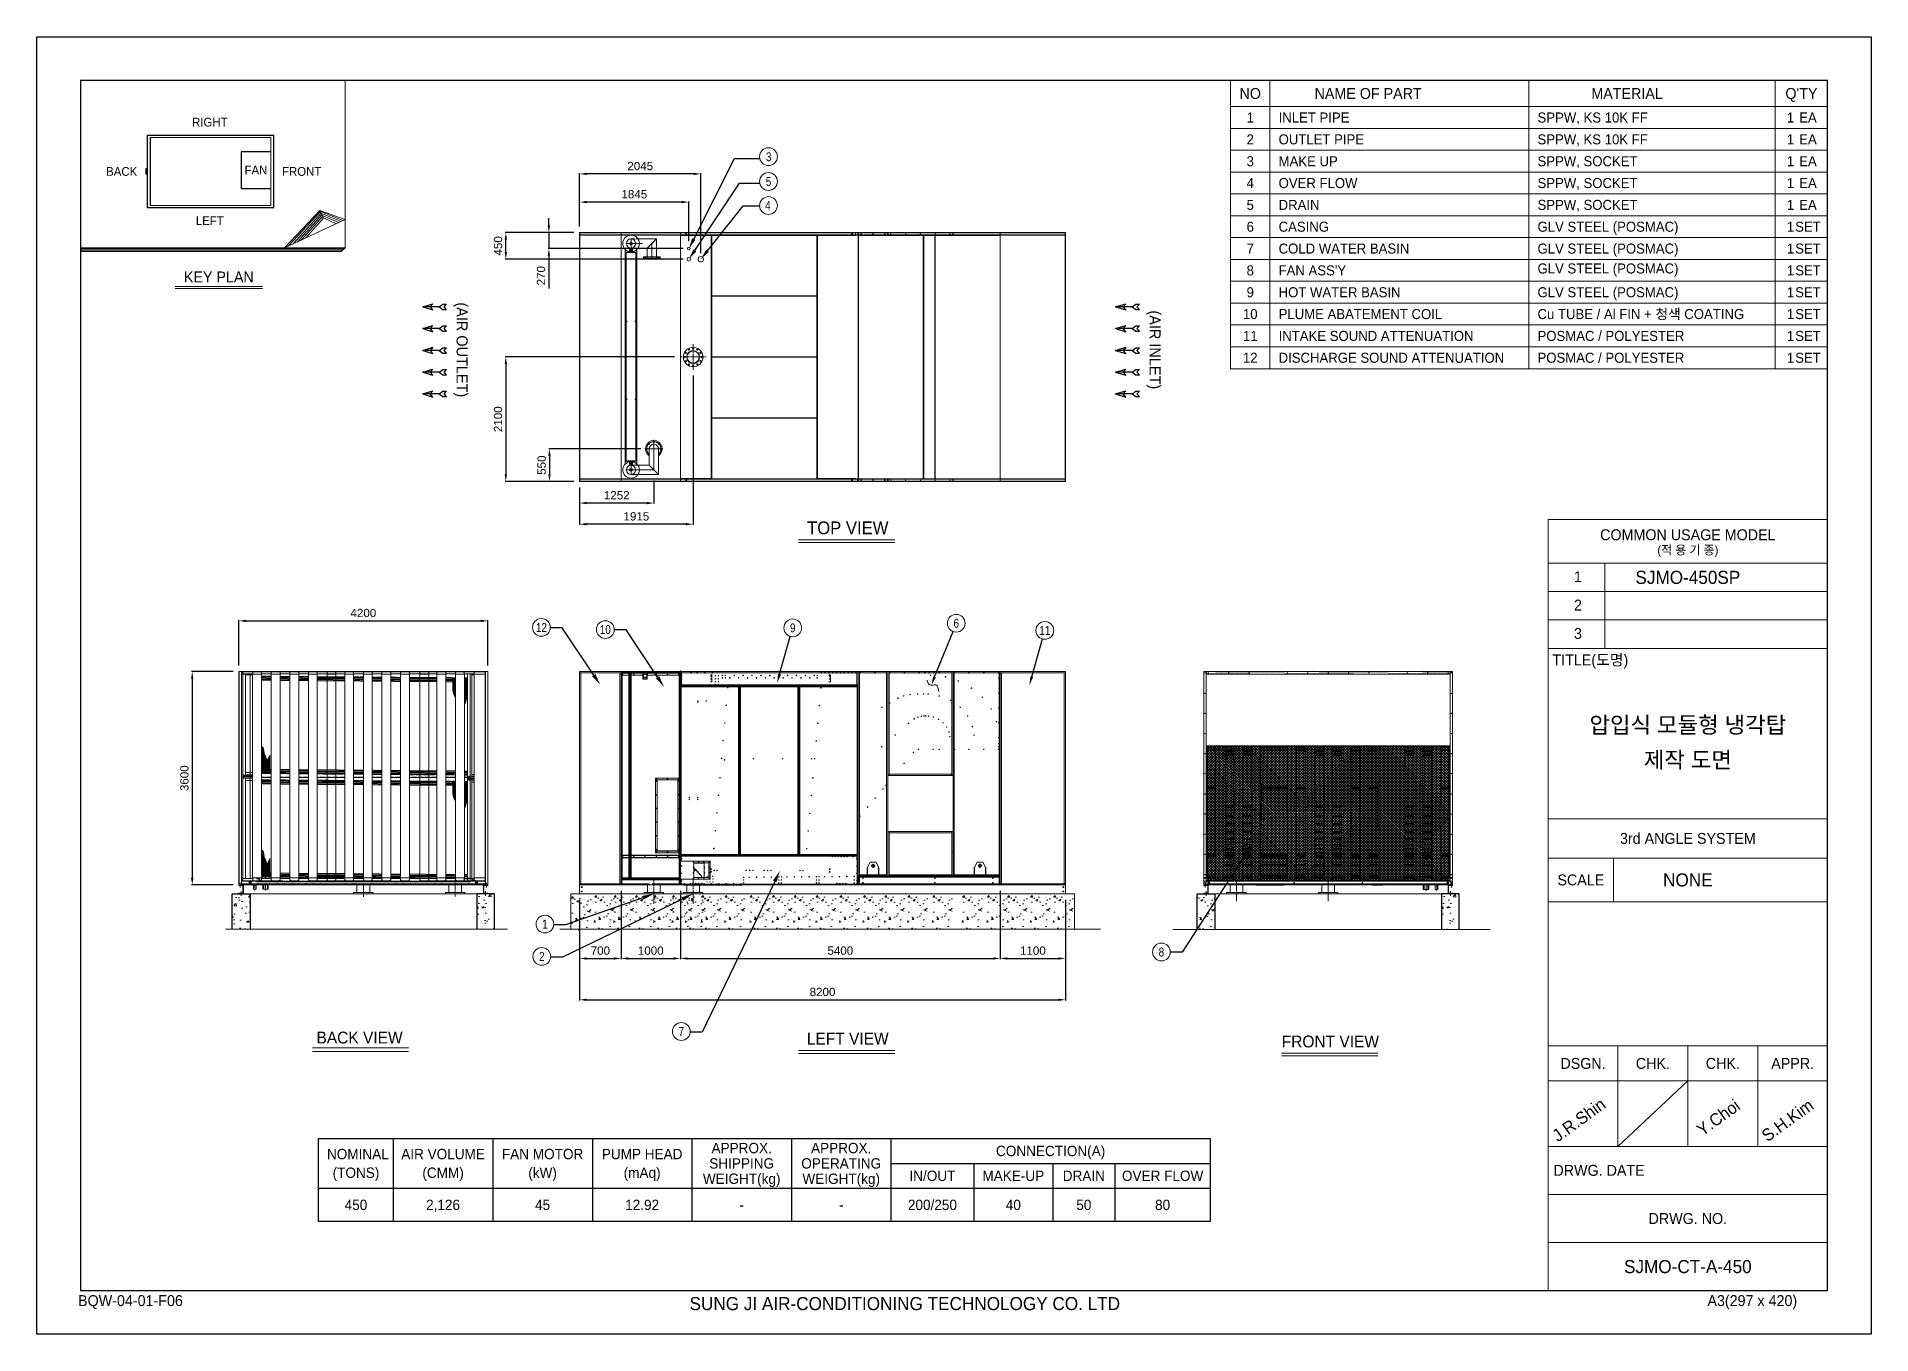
# Model space of a CAD drawing. Header units: millimetres. Extents: x -662582 to 33115, y -140469 to 24125.
# Drawn here: x 2149 to 33115, y 2228 to 24125 of the extents above.
import ezdxf
from ezdxf import colors
from ezdxf.entities.mleader import LeaderData, LeaderLine
from ezdxf.enums import TextEntityAlignment as Align
from ezdxf.math import Vec2, Vec3

# ---------------------------------------------------------------- set-up
doc = ezdxf.new("R2010")
doc.units = ezdxf.units.MM
for name, pattern in [('CENTER', [2, 1.25, -0.25, 0.25, -0.25]), ('CENTERX2', [4, 2.5, -0.5, 0.5, -0.5]), ('DASHDOT', [18.5, 12, -3, 0.5, -3]), ('DASHED', [15, 12, -3]), ('DASHSPACE', [30, 12, -18]), ('HIDDEN', [0.375, 0.25, -0.125]), ('HIDDENX2', [0.75, 0.5, -0.25])]:
    doc.linetypes.add(name, pattern=pattern)
for name, color, linetype in [('center', 1, 'CENTER'), ('HIDD', 2, 'HIDDENX2'), ('냉각탑', 4, 'Continuous'), ('냉각탑_box', 1, 'Continuous'), ('냉각탑_dim', 1, 'Continuous'), ('냉각탑_form', 1, 'Continuous'), ('냉각탑_text', 3, 'Continuous'), ('냉각탑_기초', 23, 'Continuous')]:
    doc.layers.add(name, color=color, linetype=linetype)
doc.styles.get("Standard").update_dxf_attribs({"font": 'arial.ttf'})
doc.styles.add('돋움', font='Dotum.ttf')
doc.dimstyles.new('1.40', dxfattribs={"dimscale": 20, "dimtxt": 1.5, "dimasz": 1, "dimexe": 0.5, "dimexo": 0.5, "dimgap": 0.5, "dimtad": 1, "dimdec": 0, "dimzin": 0, "dimdsep": 46, "dimtxsty": 'Standard', "dimcen": 0, "dimclrd": 2, "dimclre": 2, "dimclrt": 3, "dimadec": 0, "dimazin": 0, "dimtfac": 1, "dimtdec": 0, "dimtmove": 0, "dimatfit": 0, "dimfxl": 1, "dimtolj": 1, "dimtzin": 0, "dimlwd": -1, "dimlwe": -1, "dimarcsym": 0})

msp = doc.modelspace()

# ---------------------------------------------------------------- texts
at = {"layer": '냉각탑_form', "lineweight": 20, "style": '돋움'}
for s, height, p in [('COMMON USAGE MODEL', 184.32, (30018.1, 15720)), ('(적 용 기 종)', 147.46, (30018.1, 15462)), ('3rd ANGLE SYSTEM', 184.32, (30018.1, 10595.9)), ('SCALE', 184.32, (28211.8, 9895.5)), ('DSGN.', 184.32, (28248.6, 6798.9)), ('CHK.', 184.32, (29428.3, 6798.9)), ('CHK.', 184.32, (30607.9, 6798.9)), ('APPR.', 184.32, (31787.6, 6798.9)), ('DRWG. NO.', 184.32, (30018.1, 4181.6))]:
    msp.add_text(s, height=height, dxfattribs=at).set_placement(p, align=Align.MIDDLE_CENTER)
for s, height, p in [('1', 184.3, (28096, 14920.6)), ('2', 184.3, (28096, 14441.3)), ('3', 184.3, (28096, 13962.1)), ('TITLE(도명)', 184.32, (27732.9, 13515.9)), ('DRWG. DATE', 184.32, (27749.6, 4902.5)), ('BQW-04-01-F06', 184.32, (2847.4, 2704.3)), ('SUNG JI AIR-CONDITIONING TECHNOLOGY CO. LTD', 221.184, (13168.4, 2635.3)), ('A3(297 x 420)', 184.32, (30348.8, 2704.3))]:
    msp.add_text(s, height=height, dxfattribs=at).set_placement(p)
at = {"layer": '냉각탑_text', "lineweight": 20, "style": '돋움'}
for s, height, p in [('NO', 184.27, (22631.9, 23166.6)), ('NAME OF PART', 184.275, (24622.1, 23166.6)), ('MATERIAL', 184.27, (28992, 23166.6)), ("Q'TY", 184.27, (31935.2, 23166.6)), ('RIGHT', 147.42, (5070.8, 22682.8)), ('1', 169.5, (22631.9, 22761.2)), ('1', 169.5, (31750.9, 22761.2)), ('EA', 169.53, (32045.7, 22761.2)), ('2', 169.5, (22631.9, 22392.7)), ('1', 169.5, (31750.9, 22392.7)), ('EA', 169.53, (32045.7, 22392.7)), ('3', 169.5, (22631.9, 22024.1)), ('1', 169.5, (31750.9, 22024.1)), ('EA', 169.53, (32045.7, 22024.1)), ('BACK', 147.42, (3583.2, 21851.2)), ('FAN', 147.42, (5849.7, 21873.7)), ('FRONT', 147.42, (6621.6, 21851.2)), ('4', 169.5, (22631.9, 21655.6)), ('1', 169.5, (31750.9, 21655.6)), ('EA', 169.53, (32045.7, 21655.6)), ('5', 169.5, (22631.9, 21287)), ('1', 169.5, (31750.9, 21287)), ('EA', 169.53, (32045.7, 21287)), ('LEFT', 147.42, (5070.8, 21020.3)), ('6', 169.5, (22631.9, 20918.5)), ('1', 169.5, (31750.9, 20918.5)), ('SET', 169.53, (32045.7, 20918.5)), ('7', 169.5, (22631.9, 20549.9)), ('1', 169.5, (31750.9, 20549.9)), ('SET', 169.53, (32045.7, 20549.9)), ('KEY PLAN', 184.27, (5222.9, 20070.8)), ('8', 169.5, (22631.9, 20181.4)), ('1', 169.5, (31750.9, 20181.4)), ('SET', 169.53, (32045.7, 20181.4)), ('9', 169.5, (22631.9, 19812.8)), ('1', 169.5, (31750.9, 19812.8)), ('SET', 169.53, (32045.7, 19812.8)), ('10', 169.53, (22631.9, 19444.3)), ('1', 169.5, (31750.9, 19444.3)), ('SET', 169.53, (32045.7, 19444.3)), ('11', 169.53, (22631.9, 19075.7)), ('1', 169.5, (31750.9, 19075.7)), ('SET', 169.53, (32045.7, 19075.7)), ('12', 169.53, (22631.9, 18707.2)), ('1', 169.5, (31750.9, 18707.2)), ('SET', 169.53, (32045.7, 18707.2)), ('TOP VIEW', 214.63, (15838.5, 15837)), ('SJMO-450SP', 221.18, (30018.1, 15001.2)), ('압입식 모듈형 냉각탑', 276.412, (30018.1, 12512.5)), ('제작 도면', 276.41, (30018.1, 11922.8)), ('NONE', 221.18, (30018.1, 9895.5)), ('BACK VIEW', 199.97, (7598.5, 7235.4)), ('LEFT VIEW', 199.97, (15838.5, 7217.5)), ('FRONT VIEW', 199.97, (23984.4, 7169.4)), ('SJMO-CT-A-450', 221.184, (30018.1, 3370.6))]:
    msp.add_text(s, height=height, dxfattribs=at).set_placement(p, align=Align.MIDDLE_CENTER)
for s, height, p in [('INLET PIPE', 169.53, (23111, 22761.2)), ('SPPW, KS 10K FF', 169.533, (27481, 22761.2)), ('OUTLET PIPE', 169.533, (23111, 22392.7)), ('SPPW, KS 10K FF', 169.533, (27481, 22392.7)), ('MAKE UP', 169.53, (23111, 22024.1)), ('SPPW, SOCKET', 169.533, (27481, 22024.1)), ('OVER FLOW', 169.53, (23111, 21655.6)), ('SPPW, SOCKET', 169.533, (27481, 21655.6)), ('DRAIN', 169.53, (23111, 21287)), ('SPPW, SOCKET', 169.533, (27481, 21287)), ('CASING', 169.53, (23111, 20918.5)), ('GLV STEEL (POSMAC)', 169.533, (27481, 20918.5)), ('COLD WATER BASIN', 169.533, (23111, 20549.9)), ('GLV STEEL (POSMAC)', 169.533, (27481, 20549.9)), ("FAN ASS'Y", 169.53, (23111, 20181.4)), ('GLV STEEL (POSMAC)', 169.533, (27481, 20213.8)), ('HOT WATER BASIN', 169.533, (23111, 19812.8)), ('GLV STEEL (POSMAC)', 169.533, (27481, 19812.8)), ('PLUME ABATEMENT COIL', 169.533, (23111, 19444.3)), ('Cu TUBE / Al FIN + 청색 COATING', 169.533, (27481, 19444.3)), ('INTAKE SOUND ATTENUATION', 169.533, (23111, 19075.7)), ('POSMAC / POLYESTER', 169.533, (27481, 19075.7)), ('DISCHARGE SOUND ATTENUATION', 169.533, (23111, 18707.2)), ('POSMAC / POLYESTER', 169.533, (27481, 18707.2))]:
    msp.add_text(s, height=height, dxfattribs=at).set_placement(p, align=Align.MIDDLE_LEFT)
at = {"layer": '냉각탑_text', "lineweight": 20, "width": 0.8}
for s, p in [('3', (14503.9, 22099.4)), ('5', (14501.7, 21680.5)), ('4', (14491.8, 21279)), ('6', (17669.7, 14227.2)), ('12', (10668.3, 14156.8)), ('10', (11746.3, 14120.4)), ('9', (14909.4, 14148.7)), ('11', (19165.2, 14106.1)), ('1', (10727.6, 9150.4)), ('2', (10674.1, 8605)), ('8', (21132.6, 8678.8)), ('7', (13029.6, 7338))]:
    msp.add_text(s, height=150, dxfattribs=at).set_placement(p, align=Align.MIDDLE_CENTER)
at = {"layer": '냉각탑_text', "lineweight": 20, "style": '돋움'}
for s, p in [('(AIR OUTLET)', (9329.6, 18841.3)), ('(AIR INLET)', (21025.9, 18841.3))]:
    msp.add_text(s, height=186.667, rotation=270, dxfattribs=at).set_placement(p, align=Align.MIDDLE_CENTER)
for s, p in [('Y.Choi', (30263.6, 5564)), ('J.R.Shin', (27825.5, 5465.6)), ('S.H.Kim', (31360, 5465.6))]:
    msp.add_text(s, height=206.44, rotation=35.81856, dxfattribs=at).set_placement(p)
at = {"layer": '냉각탑_text', "style": '돋움'}
for s, p in [(' NOMINAL', (7538, 5269.6)), ('AIR VOLUME', (9008, 5269.6)), ('FAN MOTOR', (10688, 5269.6)), ('PUMP HEAD', (12368, 5269.6)), ('APPROX.', (14048, 5371.1)), ('APPROX.', (15728, 5371.1)), ('CONNECTION(A)', (19263, 5322.1)), ('(TONS)', (7538, 4954.6)), ('(CMM)', (9008, 4954.6)), ('(kW)', (10688, 4954.6)), ('(mAq)', (12368, 4954.6)), ('SHIPPING', (14048, 5112.1)), ('OPERATING', (15728, 5112.1)), ('IN/OUT', (17268, 4902.1)), ('MAKE-UP', (18633, 4902.1)), ('DRAIN', (19823, 4902.1)), ('OVER FLOW', (21153, 4902.1)), ('WEIGHT(kg)', (14048, 4853.1)), ('WEIGHT(kg)', (15728, 4853.1)), ('450', (7538, 4412.1)), ('2,126', (9008, 4412.1)), ('45', (10688, 4412.1)), ('12.92', (12368, 4412.1)), ('-', (14048, 4412.1)), ('-', (15728, 4412.1)), ('200/250', (17268, 4412.1)), ('40', (18633, 4412.1)), ('50', (19823, 4412.1)), ('80', (21153, 4412.1))]:
    msp.add_text(s, height=175, dxfattribs=at).set_placement(p, align=Align.MIDDLE_CENTER)

# ---------------------------------------------------------------- blocks, each defined once
blk = doc.blocks.new('화살표 IN OUT')
at = {"layer": '냉각탑_dim'}
for p, q in [((-323, 43), (-384, 43)), ((-343, 0), (-384, 43)), ((-384, -43), (-343, 0)), ((-266, 0), (-323, 43)), ((-266, 0), (-323, -43)), ((-266, 0), (0, 0)), ((-163, 50), (-122, 0)), ((0, 0), (-163, 50)), ((-163, -50), (-122, 0)), ((0, 0), (-163, -50)), ((-323, -43), (-384, -43))]:
    blk.add_line(p, q, dxfattribs=at)
blk = doc.blocks.new('*D443')
at = {"color": 2, "transparency": 16777216}
for p, q in [((12914, 18720), (10057, 18720)), ((10067, 18600), (10067, 16740)), ((11213, 16620), (10057, 16620))]:
    blk.add_line(p, q, dxfattribs=at)
for points in [[(10047, 18600), (10087, 18600), (10067, 18720)], [(10047, 16740), (10087, 16740), (10067, 16620)]]:
    blk.add_solid(points, dxfattribs=at)
at = {"layer": 'Defpoints', "color": 0, "transparency": 16777216}
for p in [(13014, 18720), (10067, 16620), (11313, 16620)]:
    blk.add_point(p, dxfattribs=at)
at = {"color": 3, "lineweight": 20, "transparency": 16777216, "insert": (9936, 17670), "char_height": 140, "attachment_point": 5, "rotation": 90}
blk.add_mtext('\\A1;2100', dxfattribs=at)
blk = doc.blocks.new('*D444')
at = {"color": 2, "transparency": 16777216}
for p, q in [((11313, 16520), (11313, 16245)), ((12565, 16637), (12565, 16245)), ((12445, 16255), (11433, 16255))]:
    blk.add_line(p, q, dxfattribs=at)
for points in [[(11433, 16275), (11433, 16235), (11313, 16255)], [(12445, 16275), (12445, 16235), (12565, 16255)]]:
    blk.add_solid(points, dxfattribs=at)
at = {"layer": 'Defpoints', "color": 0, "transparency": 16777216}
for p in [(12565, 16737), (11313, 16620), (11313, 16255)]:
    blk.add_point(p, dxfattribs=at)
at = {"color": 3, "lineweight": 20, "transparency": 16777216, "insert": (11939, 16386), "char_height": 140, "attachment_point": 5}
blk.add_mtext('\\A1;1252', dxfattribs=at)
blk = doc.blocks.new('*D445')
at = {"color": 2, "transparency": 16777216}
for p, q in [((12345, 17170), (10794, 17170)), ((10804, 17050), (10804, 16740)), ((11213, 16620), (10794, 16620))]:
    blk.add_line(p, q, dxfattribs=at)
for points in [[(10784, 17050), (10824, 17050), (10804, 17170)], [(10784, 16740), (10824, 16740), (10804, 16620)]]:
    blk.add_solid(points, dxfattribs=at)
at = {"layer": 'Defpoints', "color": 0, "transparency": 16777216}
for p in [(12445, 17170), (10804, 16620), (11313, 16620)]:
    blk.add_point(p, dxfattribs=at)
at = {"color": 3, "lineweight": 20, "transparency": 16777216, "insert": (10672, 16895), "char_height": 140, "attachment_point": 5, "rotation": 90}
blk.add_mtext('\\A1;550', dxfattribs=at)
blk = doc.blocks.new('*D446')
at = {"color": 2, "transparency": 16777216}
for p, q in [((12013, 9710), (12013, 8560)), ((11313, 9562), (11313, 8560)), ((11433, 8570), (11893, 8570))]:
    blk.add_line(p, q, dxfattribs=at)
for points in [[(11433, 8590), (11433, 8550), (11313, 8570)], [(11893, 8590), (11893, 8550), (12013, 8570)]]:
    blk.add_solid(points, dxfattribs=at)
at = {"layer": 'Defpoints', "color": 0, "transparency": 16777216}
for p in [(11313, 9662), (12013, 9810), (12013, 8570)]:
    blk.add_point(p, dxfattribs=at)
at = {"color": 3, "lineweight": 20, "transparency": 16777216, "insert": (11663, 8702), "char_height": 140, "attachment_point": 5}
blk.add_mtext('\\A1;700', dxfattribs=at)
blk = doc.blocks.new('*D451')
at = {"color": 2, "transparency": 16777216}
for p, q in [((18413, 9710), (18413, 8560)), ((19513, 9562), (19513, 8560)), ((18533, 8570), (19393, 8570))]:
    blk.add_line(p, q, dxfattribs=at)
for points in [[(18533, 8590), (18533, 8550), (18413, 8570)], [(19393, 8590), (19393, 8550), (19513, 8570)]]:
    blk.add_solid(points, dxfattribs=at)
at = {"layer": 'Defpoints', "color": 0, "transparency": 16777216}
for p in [(18413, 9810), (19513, 9662), (19513, 8570)]:
    blk.add_point(p, dxfattribs=at)
at = {"color": 3, "lineweight": 20, "transparency": 16777216, "insert": (18963, 8702), "char_height": 140, "attachment_point": 5}
blk.add_mtext('\\A1;1100', dxfattribs=at)
blk = doc.blocks.new('*D447')
at = {"color": 2, "transparency": 16777216}
for p, q in [((12013, 9710), (12013, 8560)), ((13013, 9710), (13013, 8560)), ((12133, 8570), (12893, 8570))]:
    blk.add_line(p, q, dxfattribs=at)
for points in [[(12133, 8590), (12133, 8550), (12013, 8570)], [(12893, 8590), (12893, 8550), (13013, 8570)]]:
    blk.add_solid(points, dxfattribs=at)
at = {"layer": 'Defpoints', "color": 0, "transparency": 16777216}
for p in [(12013, 9810), (13013, 9810), (13013, 8570)]:
    blk.add_point(p, dxfattribs=at)
at = {"color": 3, "lineweight": 20, "transparency": 16777216, "insert": (12513, 8702), "char_height": 140, "attachment_point": 5}
blk.add_mtext('\\A1;1000', dxfattribs=at)
blk = doc.blocks.new('*D448')
at = {"color": 2, "transparency": 16777216}
for p, q in [((13013, 9710), (13013, 8560)), ((18413, 9710), (18413, 8560)), ((13133, 8570), (18293, 8570))]:
    blk.add_line(p, q, dxfattribs=at)
for points in [[(13133, 8590), (13133, 8550), (13013, 8570)], [(18293, 8590), (18293, 8550), (18413, 8570)]]:
    blk.add_solid(points, dxfattribs=at)
at = {"layer": 'Defpoints', "color": 0, "transparency": 16777216}
for p in [(13013, 9810), (18413, 9810), (18413, 8570)]:
    blk.add_point(p, dxfattribs=at)
at = {"color": 3, "lineweight": 20, "transparency": 16777216, "insert": (15713, 8702), "char_height": 140, "attachment_point": 5}
blk.add_mtext('\\A1;5400', dxfattribs=at)
blk = doc.blocks.new('*D452')
at = {"color": 2, "transparency": 16777216}
for p, q in [((11313, 9562), (11313, 7863)), ((19513, 9562), (19513, 7863)), ((11433, 7873), (19393, 7873))]:
    blk.add_line(p, q, dxfattribs=at)
for points in [[(11433, 7893), (11433, 7853), (11313, 7873)], [(19393, 7893), (19393, 7853), (19513, 7873)]]:
    blk.add_solid(points, dxfattribs=at)
at = {"layer": 'Defpoints', "color": 0, "transparency": 16777216}
for p in [(11313, 9662), (19513, 9662), (19513, 7873)]:
    blk.add_point(p, dxfattribs=at)
at = {"color": 3, "lineweight": 20, "transparency": 16777216, "insert": (15413, 8004), "char_height": 140, "attachment_point": 5}
blk.add_mtext('\\A1;8200', dxfattribs=at)
blk = doc.blocks.new('*D449')
at = {"color": 2, "transparency": 16777216}
for p, q in [((13228, 18405), (13228, 15889)), ((11313, 16520), (11313, 15889)), ((13108, 15899), (11433, 15899))]:
    blk.add_line(p, q, dxfattribs=at)
for points in [[(11433, 15919), (11433, 15879), (11313, 15899)], [(13108, 15919), (13108, 15879), (13228, 15899)]]:
    blk.add_solid(points, dxfattribs=at)
at = {"layer": 'Defpoints', "color": 0, "transparency": 16777216}
for p in [(13228, 18505), (11313, 16620), (11313, 15899)]:
    blk.add_point(p, dxfattribs=at)
at = {"color": 3, "lineweight": 20, "transparency": 16777216, "insert": (12271, 16030), "char_height": 140, "attachment_point": 5}
blk.add_mtext('\\A1;1915', dxfattribs=at)
blk = doc.blocks.new('*D450')
at = {"color": 2, "transparency": 16777216}
for p, q in [((11313, 20920), (11313, 21344)), ((13038, 21334), (11433, 21334)), ((13158, 20676), (13158, 21344))]:
    blk.add_line(p, q, dxfattribs=at)
for points in [[(11433, 21354), (11433, 21314), (11313, 21334)], [(13038, 21354), (13038, 21314), (13158, 21334)]]:
    blk.add_solid(points, dxfattribs=at)
at = {"layer": 'Defpoints', "color": 0, "transparency": 16777216}
for p in [(11313, 21334), (11313, 20820), (13158, 20576)]:
    blk.add_point(p, dxfattribs=at)
at = {"color": 3, "lineweight": 20, "transparency": 16777216, "insert": (12236, 21466), "char_height": 140, "attachment_point": 5}
blk.add_mtext('\\A1;1845', dxfattribs=at)
blk = doc.blocks.new('*D453')
at = {"color": 2, "transparency": 16777216}
for p, q in [((11313, 20920), (11313, 21820)), ((13238, 21810), (11433, 21810)), ((13358, 20470), (13358, 21820))]:
    blk.add_line(p, q, dxfattribs=at)
for points in [[(11433, 21830), (11433, 21790), (11313, 21810)], [(13238, 21830), (13238, 21790), (13358, 21810)]]:
    blk.add_solid(points, dxfattribs=at)
at = {"layer": 'Defpoints', "color": 0, "transparency": 16777216}
for p in [(11313, 21810), (11313, 20820), (13358, 20370)]:
    blk.add_point(p, dxfattribs=at)
at = {"color": 3, "lineweight": 20, "transparency": 16777216, "insert": (12336, 21941), "char_height": 140, "attachment_point": 5}
blk.add_mtext('\\A1;2045', dxfattribs=at)
blk = doc.blocks.new('*D454')
at = {"color": 2, "transparency": 16777216}
for p, q in [((10794, 20940), (10794, 21060)), ((11213, 20820), (10784, 20820)), ((10794, 20820), (10794, 20550)), ((13058, 20550), (10784, 20550)), ((10794, 20430), (10794, 19876))]:
    blk.add_line(p, q, dxfattribs=at)
for points in [[(10774, 20940), (10814, 20940), (10794, 20820)], [(10774, 20430), (10814, 20430), (10794, 20550)]]:
    blk.add_solid(points, dxfattribs=at)
at = {"layer": 'Defpoints', "color": 0, "transparency": 16777216}
for p in [(10794, 20820), (11313, 20820), (13158, 20550)]:
    blk.add_point(p, dxfattribs=at)
at = {"color": 3, "lineweight": 20, "transparency": 16777216, "insert": (10662, 20092), "char_height": 140, "attachment_point": 5, "rotation": 90}
blk.add_mtext('\\A1;270', dxfattribs=at)
blk = doc.blocks.new('*D455')
at = {"color": 2, "transparency": 16777216}
for p, q in [((11213, 20820), (10057, 20820)), ((10067, 20490), (10067, 20700)), ((13058, 20370), (10057, 20370))]:
    blk.add_line(p, q, dxfattribs=at)
for points in [[(10047, 20700), (10087, 20700), (10067, 20820)], [(10047, 20490), (10087, 20490), (10067, 20370)]]:
    blk.add_solid(points, dxfattribs=at)
at = {"layer": 'Defpoints', "color": 0, "transparency": 16777216}
for p in [(10067, 20820), (11313, 20820), (13158, 20370)]:
    blk.add_point(p, dxfattribs=at)
at = {"color": 3, "lineweight": 20, "transparency": 16777216, "insert": (9936, 20595), "char_height": 140, "attachment_point": 5, "rotation": 90}
blk.add_mtext('\\A1;450', dxfattribs=at)
blk = doc.blocks.new('*D456')
at = {"color": 2, "transparency": 16777216}
for p, q in [((5563, 13512), (5563, 14277)), ((5683, 14267), (9643, 14267)), ((9763, 13512), (9763, 14277))]:
    blk.add_line(p, q, dxfattribs=at)
for points in [[(5683, 14287), (5683, 14247), (5563, 14267)], [(9643, 14287), (9643, 14247), (9763, 14267)]]:
    blk.add_solid(points, dxfattribs=at)
at = {"layer": 'Defpoints', "color": 0, "transparency": 16777216}
for p in [(9763, 14267), (5563, 13412), (9763, 13412)]:
    blk.add_point(p, dxfattribs=at)
at = {"color": 3, "lineweight": 20, "transparency": 16777216, "insert": (7663, 14399), "char_height": 140, "attachment_point": 5}
blk.add_mtext('\\A1;4200', dxfattribs=at)
blk = doc.blocks.new('*D457')
at = {"color": 2, "transparency": 16777216}
for p, q in [((5463, 13412), (4764, 13412)), ((4774, 13292), (4774, 9932)), ((5463, 9812), (4764, 9812))]:
    blk.add_line(p, q, dxfattribs=at)
for points in [[(4754, 13292), (4794, 13292), (4774, 13412)], [(4754, 9932), (4794, 9932), (4774, 9812)]]:
    blk.add_solid(points, dxfattribs=at)
at = {"layer": 'Defpoints', "color": 0, "transparency": 16777216}
for p in [(5563, 13412), (4774, 9812), (5563, 9812)]:
    blk.add_point(p, dxfattribs=at)
at = {"color": 3, "lineweight": 20, "transparency": 16777216, "insert": (4643, 11612), "char_height": 140, "attachment_point": 5, "rotation": 90}
blk.add_mtext('\\A1;3600', dxfattribs=at)
blk = doc.blocks.new('457536')
at = {"color": 7, "lineweight": 5, "ltscale": 0.09375}
for p, q in [((114542.520962, 89059.297332), (114550.020962, 89059.297332)), ((114550.020962, 88929.797332), (114542.520962, 88929.797332)), ((114550.020962, 88922.297332), (114550.020962, 88929.797332)), ((114742.520962, 89059.297332), (114735.020962, 89059.297332)), ((114735.020962, 88929.797332), (114742.520962, 88929.797332)), ((114735.020962, 88922.297332), (114735.020962, 88929.797332))]:
    blk.add_line(p, q, dxfattribs=at)
at = {"color": 7, "lineweight": 5}
for p, q in [((114542.520962, 89059.297332), (114542.520962, 88929.797332)), ((114592.520962, 89152.297332), (114550.020962, 89069.297332)), ((114550.020962, 88922.297332), (114735.020962, 88922.297332)), ((114692.520962, 89152.297332), (114592.520962, 89152.297332)), ((114735.020962, 89069.297332), (114692.520962, 89152.297332)), ((114742.520962, 88929.797332), (114742.520962, 89059.297332))]:
    blk.add_line(p, q, dxfattribs=at)
at = {"color": 7, "linetype": 'DASHED', "lineweight": 5}
for p, q in [((114548.520962, 89059.297332), (114548.520962, 88929.797332)), ((114550.020962, 88928.297332), (114735.020962, 88928.297332)), ((114736.520962, 88929.797332), (114736.520962, 89059.297332))]:
    blk.add_line(p, q, dxfattribs=at)
at = {"color": 7, "lineweight": 5, "ltscale": 0.125}
for p, q in [((114550.020962, 89059.297332), (114550.020962, 89069.297332)), ((114735.020962, 89069.297332), (114735.020962, 89059.297332))]:
    blk.add_line(p, q, dxfattribs=at)
at = {"color": 7, "linetype": 'DASHED', "lineweight": 5, "ltscale": 0.075}
for p, q in [((114558.520962, 88928.297332), (114558.520962, 88922.297332)), ((114576.520962, 88928.297332), (114576.520962, 88922.297332)), ((114608.520962, 88928.297332), (114608.520962, 88922.297332)), ((114626.520962, 88928.297332), (114626.520962, 88922.297332)), ((114658.520962, 88928.297332), (114658.520962, 88922.297332)), ((114676.520962, 88928.297332), (114676.520962, 88922.297332)), ((114708.520962, 88928.297332), (114708.520962, 88922.297332)), ((114726.520962, 88928.297332), (114726.520962, 88922.297332))]:
    blk.add_line(p, q, dxfattribs=at)
at = {"color": 7, "linetype": 'DASHDOT', "lineweight": 5}
for p, q in [((114678.270962, 89090.297332), (114606.770962, 89090.297332)), ((114642.520962, 89126.047332), (114642.520962, 89054.547332))]:
    blk.add_line(p, q, dxfattribs=at)
at = {"color": 7, "lineweight": 5}
blk.add_circle((114642.520962, 89090.297332), 27.5, dxfattribs=at)
blk = doc.blocks.new('485689')
at = {"color": 7, "lineweight": 13, "ltscale": 0.486}
for p, q in [((183525, 30768), (183525, 30865)), ((183528, 30768), (183528, 30865)), ((184520, 30865), (184520, 30768)), ((184523, 30865), (184523, 30768))]:
    blk.add_line(p, q, dxfattribs=at)
at = {"color": 7, "lineweight": 13, "ltscale": 0.014}
for p, q in [((183528, 30865), (183525, 30865)), ((183528, 30768), (183525, 30768)), ((183542, 30863), (183542, 30866)), ((183542, 30769), (183542, 30766)), ((184507, 30863), (184507, 30866)), ((184507, 30769), (184507, 30766)), ((184520, 30865), (184523, 30865)), ((184520, 30768), (184523, 30768))]:
    blk.add_line(p, q, dxfattribs=at)
at = {"color": 7, "lineweight": 13, "ltscale": 0.004}
for p, q in [((183527, 30866), (183528, 30866)), ((183528, 30766), (183527, 30766)), ((184521, 30866), (184522, 30866)), ((184522, 30766), (184521, 30766))]:
    blk.add_line(p, q, dxfattribs=at)
at = {"color": 7, "lineweight": 13, "ltscale": 0.007}
for p, q in [((183527, 30865), (183527, 30866)), ((183527, 30766), (183527, 30768)), ((183528, 30866), (183528, 30865)), ((183528, 30766), (183528, 30768)), ((184521, 30865), (184521, 30866)), ((184521, 30768), (184521, 30766)), ((184522, 30865), (184522, 30866)), ((184522, 30766), (184522, 30768))]:
    blk.add_line(p, q, dxfattribs=at)
at = {"color": 7, "lineweight": 13, "ltscale": 0.071}
for p, q in [((183542, 30866), (183528, 30866)), ((183528, 30766), (183542, 30766)), ((184521, 30866), (184507, 30866)), ((184507, 30766), (184521, 30766))]:
    blk.add_line(p, q, dxfattribs=at)
at = {"color": 7, "lineweight": 13, "ltscale": 0.061}
for p, q in [((183540, 30865), (183528, 30865)), ((183528, 30768), (183540, 30768)), ((183542, 30863), (183542, 30851)), ((184507, 30851), (184507, 30863)), ((184520, 30865), (184508, 30865)), ((184508, 30768), (184520, 30768))]:
    blk.add_line(p, q, dxfattribs=at)
at = {"color": 7, "lineweight": 13, "ltscale": 0.008}
for p, q in [((183540, 30865), (183542, 30865)), ((183540, 30863), (183542, 30863)), ((183542, 30769), (183540, 30769)), ((183542, 30768), (183540, 30768)), ((184507, 30866), (184507, 30865)), ((184507, 30865), (184508, 30865)), ((184507, 30863), (184508, 30863)), ((184508, 30769), (184507, 30769)), ((184508, 30768), (184507, 30768)), ((184507, 30766), (184507, 30768))]:
    blk.add_line(p, q, dxfattribs=at)
at = {"color": 7, "lineweight": 13, "ltscale": 0.366205}
for p, q in [((183540, 30865), (183540, 30769)), ((184508, 30781), (184508, 30865))]:
    blk.add_line(p, q, dxfattribs=at)
at = {"color": 7, "lineweight": 13, "ltscale": 0.076206}
for p, q in [((183540, 30783), (183540, 30768)), ((184508, 30768), (184508, 30783))]:
    blk.add_line(p, q, dxfattribs=at)
at = {"color": 7, "lineweight": 13}
for p, q in [((183542, 30866), (184507, 30866)), ((183542, 30863), (184507, 30863)), ((184507, 30851), (183542, 30851)), ((184507, 30769), (183542, 30769)), ((184507, 30766), (183542, 30766))]:
    blk.add_line(p, q, dxfattribs=at)
at = {"color": 7, "lineweight": 13, "ltscale": 0.001386}
for p, q in [((183542, 30866), (183542, 30866)), ((183542, 30766), (183542, 30766))]:
    blk.add_line(p, q, dxfattribs=at)
at = {"color": 7, "lineweight": 13, "ltscale": 0.05737}
for p, q in [((183542, 30780), (183542, 30769)), ((184507, 30780), (184507, 30769))]:
    blk.add_line(p, q, dxfattribs=at)
for p, q in [((183542, 30780), (183999, 30780)), ((183999, 30780), (183999, 30769)), ((184049, 30780), (184507, 30780)), ((184049, 30780), (184049, 30769))]:
    blk.add_line(p, q)
blk = doc.blocks.new('68679')
at = {"color": 7, "lineweight": 13, "ltscale": 0.0185}
for p, q in [((182652, 34840), (182652, 34855)), ((182655, 34840), (182655, 34855)), ((182652, 33867), (182652, 33882)), ((182655, 33867), (182655, 33882))]:
    blk.add_line(p, q, dxfattribs=at)
at = {"color": 7, "lineweight": 13, "ltscale": 0.004}
for p, q in [((182655, 34840), (182652, 34840)), ((182655, 34837), (182652, 34837)), ((182652, 33882), (182655, 33882))]:
    blk.add_line(p, q, dxfattribs=at)
at = {"color": 7, "lineweight": 13, "ltscale": 0.003999}
blk.add_line((182652, 34837), (182655, 34837), dxfattribs=at)
at = {"color": 7, "lineweight": 13}
for p, q in [((182652, 34837), (182652, 33885)), ((182652, 34837), (182652, 33885)), ((182657, 34837), (182657, 33885)), ((182688, 34855), (182688, 33867)), ((182694, 34855), (182694, 33867))]:
    blk.add_line(p, q, dxfattribs=at)
at = {"color": 7, "lineweight": 13, "ltscale": 0.02275}
for p, q in [((182655, 34837), (182655, 34855)), ((182655, 33867), (182655, 33885))]:
    blk.add_line(p, q, dxfattribs=at)
at = {"color": 7, "lineweight": 13, "ltscale": 0.042}
for p, q in [((182688, 34855), (182655, 34855)), ((182655, 33867), (182688, 33867))]:
    blk.add_line(p, q, dxfattribs=at)
at = {"color": 7, "lineweight": 13, "ltscale": 0.041987}
blk.add_line((182655, 34855), (182688, 34855), dxfattribs=at)
at = {"color": 7, "lineweight": 13, "ltscale": 0.003997}
blk.add_line((182655, 34837), (182655, 34840), dxfattribs=at)
at = {"color": 7, "lineweight": 13, "ltscale": 0.0025}
for p, q in [((182657, 34837), (182655, 34837)), ((182655, 33885), (182657, 33885))]:
    blk.add_line(p, q, dxfattribs=at)
at = {"color": 7, "lineweight": 13, "ltscale": 0.0395}
for p, q in [((182657, 34860), (182688, 34860)), ((182688, 34857), (182657, 34857)), ((182688, 33865), (182657, 33865)), ((182657, 33862), (182688, 33862))]:
    blk.add_line(p, q, dxfattribs=at)
at = {"color": 7, "lineweight": 13, "ltscale": 0.004497}
for p, q in [((182692, 34857), (182688, 34857)), ((182692, 33865), (182688, 33865))]:
    blk.add_line(p, q, dxfattribs=at)
at = {"color": 7, "lineweight": 13, "ltscale": 0.00225}
for p, q in [((182688, 34857), (182688, 34855)), ((182688, 34855), (182688, 34857)), ((182688, 33867), (182688, 33865)), ((182688, 33865), (182688, 33867))]:
    blk.add_line(p, q, dxfattribs=at)
at = {"color": 7, "lineweight": 13, "ltscale": 0.0022}
for p, q in [((182691, 34857), (182693, 34858)), ((182691, 33865), (182693, 33864))]:
    blk.add_line(p, q, dxfattribs=at)
at = {"color": 7, "lineweight": 13, "ltscale": 0.0065}
blk.add_line((182652, 33885), (182657, 33885), dxfattribs=at)
at = {"color": 7, "lineweight": 13, "ltscale": 0.004003}
blk.add_line((182655, 33882), (182655, 33885), dxfattribs=at)
at = {"color": 7, "lineweight": 13}
for centre in [(182673, 34836), (182673, 34646), (182673, 34456), (182673, 34266), (182673, 34076), (182673, 33886)]:
    blk.add_circle(centre, 3, dxfattribs=at)
for centre, radius, start, end in [((182657, 34855), 5.2, 90, 180), ((182657, 34855), 2, 90, 174.2609), ((182688, 34855), 5.2, 0, 90), ((182657, 33867), 5.2, 180, 270), ((182657, 33867), 2, 185.7392, 270), ((182688, 33867), 5.2, 270, 0)]:
    blk.add_arc(centre, radius, start, end, dxfattribs=at)
for points in [[(182694, 34855), (182694, 34855), (182693, 34856), (182693, 34856), (182693, 34856), (182692, 34857), (182692, 34857), (182692, 34857), (182692, 34857)], [(182694, 33867), (182694, 33867), (182693, 33867), (182693, 33866), (182693, 33866), (182692, 33866), (182692, 33866), (182692, 33865), (182692, 33865)]]:
    blk.add_open_spline(points, degree=5, knots=[0, 0, 0, 0, 0, 0, 6.191357, 6.191357, 6.191357, 7.828222, 7.828222, 7.828222, 7.828222, 7.828222, 7.828222], dxfattribs=at)
blk = doc.blocks.new('3425346')
at = {"color": 7, "lineweight": 13}
for p, q in [((155017, 41125), (155427, 41125)), ((155017, 41095), (155427, 41095))]:
    blk.add_line(p, q, dxfattribs=at)
at = {"color": 7, "lineweight": 13, "ltscale": 0.035}
for p, q in [((155017, 41122), (155017, 41125)), ((155427, 41122), (155427, 41125))]:
    blk.add_line(p, q, dxfattribs=at)
at = {"color": 7, "linetype": 'DASHED', "lineweight": 13}
blk.add_line((155017, 41123), (155427, 41123), dxfattribs=at)
at = {"color": 7, "lineweight": 13, "ltscale": 0.34}
for p, q in [((155017, 41122), (155017, 41095)), ((155427, 41095), (155427, 41122))]:
    blk.add_line(p, q, dxfattribs=at)
at = {"color": 7, "lineweight": 13}
blk.add_lwpolyline([(155416, 41115), (155414, 41112), (155418, 41114)], dxfattribs=at)
for centre in [(155032, 41110), (155222, 41110), (155412, 41110)]:
    blk.add_circle(centre, 3, dxfattribs=at)
blk = doc.blocks.new('235465')
at = {"color": 7, "lineweight": 13}
for p, q in [((158477, 41707), (159677, 41707)), ((159677, 41677), (158477, 41677))]:
    blk.add_line(p, q, dxfattribs=at)
at = {"color": 7, "lineweight": 13, "ltscale": 0.014}
for p, q in [((158477, 41704), (158477, 41707)), ((159677, 41704), (159677, 41707))]:
    blk.add_line(p, q, dxfattribs=at)
at = {"color": 7, "linetype": 'DASHED', "lineweight": 13}
blk.add_line((158477, 41705), (159677, 41705), dxfattribs=at)
at = {"color": 7, "lineweight": 13, "ltscale": 0.136}
for p, q in [((158477, 41704), (158477, 41677)), ((159677, 41677), (159677, 41704))]:
    blk.add_line(p, q, dxfattribs=at)
at = {"color": 7, "linetype": 'DASHED', "lineweight": 13, "ltscale": 0.008}
for p, q in [((159002, 41707), (159002, 41705)), ((159152, 41707), (159152, 41705))]:
    blk.add_line(p, q, dxfattribs=at)
at = {"color": 7, "lineweight": 13}
blk.add_lwpolyline([(159657, 41704), (159653, 41694), (159661, 41701)], dxfattribs=at)
for centre in [(158502, 41692), (158732, 41692), (158962, 41692), (159192, 41692), (159422, 41692), (159652, 41692)]:
    blk.add_circle(centre, 3, dxfattribs=at)
blk = doc.blocks.new('5679796')
at = {"color": 7, "lineweight": 13, "ltscale": 0.027667}
for p, q in [((165482, 14310), (165482, 14327)), ((165484, 14310), (165484, 14327)), ((165482, 13336), (165482, 13352)), ((165484, 13336), (165484, 13352))]:
    blk.add_line(p, q, dxfattribs=at)
at = {"color": 7, "lineweight": 13, "ltscale": 0.003333}
for p, q in [((165484, 14310), (165482, 14310)), ((165482, 14308), (165484, 14308)), ((165484, 14308), (165482, 14308)), ((165484, 13352), (165482, 13352))]:
    blk.add_line(p, q, dxfattribs=at)
at = {"color": 7, "lineweight": 13}
for p, q in [((165482, 14308), (165482, 13966)), ((165482, 14308), (165482, 13966)), ((165485, 14308), (165485, 13966)), ((165520, 14328), (165520, 13966)), ((165524, 14327), (165524, 13336)), ((165482, 13887), (165482, 13354)), ((165482, 13887), (165482, 13354)), ((165485, 13887), (165485, 13354)), ((165520, 13887), (165520, 13335))]:
    blk.add_line(p, q, dxfattribs=at)
at = {"color": 7, "lineweight": 13, "ltscale": 0.061}
for p, q in [((165520, 14328), (165484, 14328)), ((165484, 13335), (165520, 13335))]:
    blk.add_line(p, q, dxfattribs=at)
at = {"color": 7, "lineweight": 13, "ltscale": 0.031833}
for p, q in [((165484, 14308), (165484, 14328)), ((165484, 13335), (165484, 13354))]:
    blk.add_line(p, q, dxfattribs=at)
at = {"color": 7, "lineweight": 13, "ltscale": 0.060846}
blk.add_line((165484, 14328), (165520, 14328), dxfattribs=at)
at = {"color": 7, "lineweight": 13, "ltscale": 0.003329}
blk.add_line((165484, 14308), (165484, 14310), dxfattribs=at)
at = {"color": 7, "lineweight": 13, "ltscale": 0.002333}
for p, q in [((165485, 14308), (165484, 14308)), ((165484, 13354), (165485, 13354))]:
    blk.add_line(p, q, dxfattribs=at)
at = {"color": 7, "lineweight": 13, "ltscale": 0.058667}
for p, q in [((165485, 14330), (165520, 14330)), ((165520, 14328), (165485, 14328)), ((165520, 13334), (165485, 13334)), ((165485, 13332), (165520, 13332))]:
    blk.add_line(p, q, dxfattribs=at)
at = {"color": 7, "lineweight": 13, "ltscale": 0.004007}
for p, q in [((165523, 14328), (165520, 14328)), ((165523, 13334), (165520, 13334))]:
    blk.add_line(p, q, dxfattribs=at)
at = {"color": 7, "lineweight": 13, "ltscale": 0.0015}
for p, q in [((165520, 14328), (165520, 14328)), ((165520, 14328), (165520, 14328)), ((165520, 13335), (165520, 13334)), ((165520, 13334), (165520, 13335))]:
    blk.add_line(p, q, dxfattribs=at)
at = {"color": 7, "lineweight": 13, "ltscale": 0.001795}
for p, q in [((165522, 14328), (165523, 14329)), ((165522, 13334), (165523, 13334))]:
    blk.add_line(p, q, dxfattribs=at)
for p, q in [((165482, 13966), (165524, 13966)), ((165522, 13887), (165522, 13966)), ((165482, 13887), (165524, 13887))]:
    blk.add_line(p, q)
at = {"color": 7, "lineweight": 13, "ltscale": 0.005667}
blk.add_line((165482, 13354), (165485, 13354), dxfattribs=at)
at = {"color": 7, "lineweight": 13, "ltscale": 0.003337}
blk.add_line((165484, 13352), (165484, 13354), dxfattribs=at)
at = {"color": 7, "lineweight": 13}
for centre in [(165504, 14306), (165504, 14116), (165504, 13736), (165504, 13546), (165504, 13356)]:
    blk.add_circle(centre, 3, dxfattribs=at)
for centre, radius, start, end in [((165485, 14327), 3.4, 90, 180), ((165485, 14327), 1.4, 90, 159.0752), ((165520, 14327), 3.4, 0, 90), ((165485, 13336), 3.4, 180, 270), ((165485, 13336), 1.4, 200.9249, 270), ((165520, 13336), 3.4, 270, 0)]:
    blk.add_arc(centre, radius, start, end, dxfattribs=at)
for points in [[(165524, 14327), (165524, 14327), (165523, 14328), (165523, 14328), (165523, 14328), (165523, 14328), (165523, 14328), (165523, 14328), (165523, 14328)], [(165524, 13336), (165524, 13336), (165523, 13335), (165523, 13335), (165523, 13335), (165523, 13335), (165523, 13334), (165523, 13334), (165523, 13334)]]:
    blk.add_open_spline(points, degree=5, knots=[0, 0, 0, 0, 0, 0, 4.583204, 4.583204, 4.583204, 5.126781, 5.126781, 5.126781, 5.126781, 5.126781, 5.126781], dxfattribs=at)
blk = doc.blocks.new('568596')
at = {"color": 7, "lineweight": 13, "ltscale": 0.00166}
for p, q in [((169551, 17463), (169550, 17463)), ((173047, 17463), (173048, 17463)), ((169551, 16621), (169550, 16621)), ((173047, 16621), (173048, 16621))]:
    blk.add_line(p, q, dxfattribs=at)
at = {"color": 7, "lineweight": 13, "ltscale": 0.0015}
for p, q in [((169550, 17463), (169550, 17462)), ((173048, 17462), (173048, 17463)), ((169550, 16622), (169550, 16621)), ((173048, 16621), (173048, 16622))]:
    blk.add_line(p, q, dxfattribs=at)
at = {"color": 7, "lineweight": 13}
for p, q in [((169550, 17463), (169550, 16622)), ((169550, 17462), (169550, 17436)), ((173046, 17465), (169552, 17465)), ((173048, 16622), (173048, 17463)), ((173048, 17443), (173048, 17462)), ((170023, 17009), (171223, 17009)), ((169552, 16619), (173046, 16619))]:
    blk.add_line(p, q, dxfattribs=at)
at = {"color": 7, "linetype": 'DASHED', "lineweight": 13, "ltscale": 0.003333}
for p, q in [((169552, 17462), (169550, 17462)), ((169550, 17445), (169552, 17445)), ((169550, 17443), (169552, 17443)), ((169550, 17436), (169552, 17436)), ((169550, 17407), (169552, 17407)), ((169550, 17398), (169552, 17398)), ((169645, 17465), (169645, 17463)), ((169651, 17465), (169651, 17463)), ((169845, 17465), (169845, 17463)), ((169851, 17465), (169851, 17463)), ((173015, 17465), (173015, 17463)), ((173021, 17465), (173021, 17463)), ((173048, 17462), (173046, 17462)), ((173048, 17443), (173046, 17443)), ((169550, 17217), (169552, 17217)), ((169550, 17208), (169552, 17208)), ((169550, 17027), (169552, 17027)), ((169550, 17018), (169552, 17018)), ((169550, 16837), (169552, 16837)), ((169550, 16828), (169552, 16828)), ((173048, 16728), (173046, 16728)), ((169550, 16647), (169552, 16647)), ((169550, 16641), (169552, 16641)), ((169550, 16638), (169552, 16638)), ((169552, 16622), (169550, 16622)), ((169645, 16621), (169645, 16619)), ((169651, 16621), (169651, 16619)), ((169845, 16621), (169845, 16619)), ((169851, 16621), (169851, 16619)), ((170045, 16621), (170045, 16619)), ((170051, 16621), (170051, 16619)), ((170245, 16621), (170245, 16619)), ((170251, 16621), (170251, 16619)), ((170445, 16621), (170445, 16619)), ((170451, 16621), (170451, 16619)), ((170645, 16621), (170645, 16619)), ((170651, 16621), (170651, 16619)), ((170845, 16621), (170845, 16619)), ((170851, 16621), (170851, 16619)), ((171045, 16621), (171045, 16619)), ((171051, 16621), (171051, 16619)), ((171245, 16621), (171245, 16619)), ((171251, 16621), (171251, 16619)), ((171445, 16621), (171445, 16619)), ((171451, 16621), (171451, 16619)), ((171645, 16621), (171645, 16619)), ((171651, 16621), (171651, 16619)), ((171845, 16621), (171845, 16619)), ((171851, 16621), (171851, 16619)), ((172045, 16621), (172045, 16619)), ((172051, 16621), (172051, 16619)), ((172245, 16621), (172245, 16619)), ((172251, 16621), (172251, 16619)), ((172445, 16621), (172445, 16619)), ((172451, 16621), (172451, 16619)), ((172645, 16621), (172645, 16619)), ((172651, 16621), (172651, 16619)), ((172845, 16621), (172845, 16619)), ((172851, 16621), (172851, 16619)), ((173015, 16621), (173015, 16619)), ((173021, 16621), (173021, 16619)), ((173048, 16710), (173046, 16710)), ((173048, 16641), (173046, 16641)), ((173048, 16622), (173046, 16622))]:
    blk.add_line(p, q, dxfattribs=at)
at = {"color": 7, "lineweight": 13, "ltscale": 0.001174}
for p, q in [((169551, 17463), (169552, 17463)), ((173047, 17463), (173046, 17463)), ((169551, 16621), (169552, 16621)), ((173047, 16621), (173046, 16621))]:
    blk.add_line(p, q, dxfattribs=at)
at = {"color": 7, "lineweight": 13, "ltscale": 0.002252}
for p, q in [((169552, 17465), (169552, 17464)), ((173046, 17465), (173046, 17464)), ((169552, 16619), (169552, 16620)), ((173046, 16619), (173046, 16620))]:
    blk.add_line(p, q, dxfattribs=at)
at = {"color": 7, "linetype": 'DASHED', "lineweight": 13}
for p, q in [((169552, 17465), (169552, 16622)), ((173046, 17463), (169552, 17463)), ((169552, 17462), (169552, 17436)), ((170045, 17465), (170045, 17463)), ((170051, 17465), (170051, 17463)), ((170245, 17465), (170245, 17463)), ((170251, 17465), (170251, 17463)), ((170445, 17465), (170445, 17463)), ((170451, 17465), (170451, 17463)), ((170645, 17465), (170645, 17463)), ((170651, 17465), (170651, 17463)), ((170845, 17465), (170845, 17463)), ((170851, 17465), (170851, 17463)), ((171045, 17465), (171045, 17463)), ((171051, 17465), (171051, 17463)), ((171245, 17465), (171245, 17463)), ((171251, 17465), (171251, 17463)), ((171445, 17465), (171445, 17463)), ((171451, 17465), (171451, 17463)), ((171645, 17465), (171645, 17463)), ((171651, 17465), (171651, 17463)), ((171845, 17465), (171845, 17463)), ((171851, 17465), (171851, 17463)), ((172045, 17465), (172045, 17463)), ((172051, 17465), (172051, 17463)), ((172245, 17465), (172245, 17463)), ((172251, 17465), (172251, 17463)), ((172445, 17465), (172445, 17463)), ((172451, 17465), (172451, 17463)), ((172645, 17465), (172645, 17463)), ((172651, 17465), (172651, 17463)), ((172845, 17465), (172845, 17463)), ((172851, 17465), (172851, 17463)), ((173046, 16622), (173046, 17465)), ((173046, 17443), (173046, 17462)), ((169552, 16621), (173046, 16621))]:
    blk.add_line(p, q, dxfattribs=at)
at = {"color": 7, "lineweight": 13, "ltscale": 0.002009}
for p, q in [((169552, 17462), (169552, 17464)), ((173046, 17462), (173046, 17464)), ((169552, 16621), (169552, 16620)), ((173046, 16621), (173046, 16620))]:
    blk.add_line(p, q, dxfattribs=at)
at = {"color": 7, "linetype": 'DASHED', "lineweight": 13, "ltscale": 0.001183}
for p, q in [((169552, 17463), (169552, 17463)), ((173046, 17463), (173045, 17463)), ((169552, 16621), (169552, 16621)), ((173046, 16621), (173045, 16621))]:
    blk.add_line(p, q, dxfattribs=at)
at = {"color": 7, "linetype": 'DASHED', "lineweight": 13, "ltscale": 0.0015}
for p, q in [((169552, 17463), (169552, 17462)), ((173046, 17462), (173046, 17463)), ((169552, 16622), (169552, 16621)), ((173046, 16621), (173046, 16622))]:
    blk.add_line(p, q, dxfattribs=at)
at = {"color": 7, "linetype": 'DASHED', "lineweight": 13, "ltscale": 0.027667}
for p, q in [((169552, 17445), (169552, 17462)), ((173046, 17462), (173046, 17445)), ((169552, 16622), (169552, 16639)), ((173046, 16639), (173046, 16622))]:
    blk.add_line(p, q, dxfattribs=at)
at = {"color": 7, "linetype": 'DASHED', "lineweight": 13, "ltscale": 0.001406}
for p, q in [((169552, 17462), (169552, 17462)), ((173046, 17462), (173046, 17462)), ((169552, 16621), (169552, 16622)), ((173046, 16621), (173046, 16622))]:
    blk.add_line(p, q, dxfattribs=at)
at = {"color": 7, "lineweight": 13, "ltscale": 0.058667}
for p, q in [((173046, 17445), (169552, 17445)), ((169553, 17443), (169570, 17443)), ((169570, 17445), (169570, 16641)), ((173028, 16641), (173028, 17445)), ((173046, 17443), (173028, 17443)), ((170023, 16659), (170023, 17009)), ((171223, 16659), (171223, 17009)), ((169570, 16641), (169552, 16641)), ((169918, 16639), (169552, 16639)), ((169999, 16639), (169936, 16639)), ((170017, 16639), (170039, 16639)), ((170023, 16659), (171223, 16659)), ((170057, 16639), (170269, 16639)), ((170287, 16639), (170499, 16639)), ((170517, 16639), (170729, 16639)), ((170747, 16639), (170959, 16639)), ((170977, 16639), (171189, 16639)), ((171207, 16639), (171229, 16639)), ((171247, 16639), (172999, 16639)), ((173017, 16639), (173046, 16639)), ((173046, 16641), (173028, 16641))]:
    blk.add_line(p, q, dxfattribs=at)
at = {"color": 7, "linetype": 'DASHED', "lineweight": 13, "ltscale": 0.002333}
for p, q in [((169552, 17443), (169553, 17443)), ((173046, 17443), (173045, 17443)), ((173046, 16641), (173045, 16641))]:
    blk.add_line(p, q, dxfattribs=at)
at = {"color": 7, "lineweight": 13, "ltscale": 0.058667}
for centre in [(169927, 17403), (173008, 17403), (173008, 17023), (173008, 16833), (169927, 16643), (170008, 16644), (170048, 16644), (170278, 16644), (170508, 16644), (170738, 16644), (170968, 16644), (171198, 16644), (171238, 16644), (173008, 16643)]:
    blk.add_circle(centre, 4.5, dxfattribs=at)
at = {"color": 7, "lineweight": 13}
for centre in [(169927, 17213), (169927, 17023), (169927, 16833), (170008, 17024), (170008, 16834), (170048, 17024), (170278, 17024), (170508, 17024), (170738, 17024), (170968, 17024), (171198, 17024), (171238, 17024), (171238, 16834)]:
    blk.add_circle(centre, 4.5, dxfattribs=at)
for centre in [(172951, 17225), (172951, 17200), (173001, 17225), (173001, 17200)]:
    blk.add_circle(centre, 4.5)
at = {"color": 7, "lineweight": 13, "ltscale": 0.058667}
for centre, start, end in [((169927, 16643), 203.5779, 336.4221), ((170008, 16644), 209.9997, 330.0003), ((170048, 16644), 209.9997, 330.0003), ((170278, 16644), 209.9997, 330.0003), ((170508, 16644), 209.9997, 330.0003), ((170738, 16644), 209.9997, 330.0003), ((170968, 16644), 209.9997, 330.0003), ((171198, 16644), 209.9997, 330.0003), ((171238, 16644), 209.9997, 330.0003), ((173008, 16643), 203.5782, 336.4218)]:
    blk.add_arc(centre, 10, start, end, dxfattribs=at)
at = {"color": 7, "lineweight": 13}
for points in [[(169553, 17462), (169553, 17462), (169552, 17462), (169552, 17462), (169551, 17463), (169551, 17463)], [(169553, 17462), (169553, 17462), (169553, 17462), (169552, 17463), (169552, 17463), (169552, 17464)], [(173045, 17462), (173045, 17462), (173045, 17462), (173046, 17463), (173046, 17463), (173046, 17464)], [(173045, 17462), (173045, 17462), (173046, 17462), (173046, 17462), (173047, 17463), (173047, 17463)], [(169553, 16622), (169553, 16622), (169552, 16622), (169552, 16622), (169551, 16621), (169551, 16621)], [(169553, 16622), (169553, 16622), (169553, 16621), (169552, 16621), (169552, 16621), (169552, 16620)], [(173045, 16622), (173045, 16622), (173046, 16622), (173046, 16622), (173047, 16621), (173047, 16621)], [(173045, 16622), (173045, 16622), (173045, 16621), (173046, 16621), (173046, 16621), (173046, 16620)]]:
    blk.add_open_spline(points, degree=5, dxfattribs=at)
at = {"color": 7, "linetype": 'DASHED', "lineweight": 13}
for points in [[(169553, 17462), (169553, 17462), (169553, 17462), (169553, 17462), (169552, 17463), (169552, 17463)], [(169553, 17462), (169553, 17462), (169553, 17462), (169552, 17462), (169552, 17462), (169552, 17462)], [(173045, 17462), (173045, 17462), (173045, 17462), (173045, 17462), (173045, 17463), (173045, 17463)], [(173045, 17462), (173045, 17462), (173045, 17462), (173046, 17462), (173046, 17462), (173046, 17462)], [(169553, 16622), (169553, 16622), (169553, 16622), (169552, 16622), (169552, 16622), (169552, 16621)], [(169553, 16622), (169553, 16622), (169553, 16622), (169553, 16621), (169552, 16621), (169552, 16621)], [(173045, 16622), (173045, 16622), (173045, 16622), (173045, 16621), (173045, 16621), (173045, 16621)], [(173045, 16622), (173045, 16622), (173045, 16622), (173046, 16622), (173046, 16622), (173046, 16621)]]:
    blk.add_open_spline(points, degree=5, dxfattribs=at)
blk = doc.blocks.new('769475')
for p, q in [((158714, 15280), (158714, 15180)), ((158789, 15280), (158714, 15280)), ((158714, 15180), (158789, 15180)), ((158789, 15180), (158789, 15280))]:
    blk.add_line(p, q)
at = {"color": 5, "linetype": 'DASHSPACE'}
for p, q in [((158785, 15277), (158714, 15277)), ((158714, 15183), (158789, 15183)), ((158717, 15280), (158717, 15180)), ((158785, 15260), (158785, 15277)), ((158785, 15260), (158789, 15260)), ((158785, 15180), (158785, 15200)), ((158785, 15200), (158789, 15200))]:
    blk.add_line(p, q, dxfattribs=at)
for centre in [(158739, 15255), (158739, 15205), (158764, 15255), (158764, 15205)]:
    blk.add_circle(centre, 3)
blk = doc.blocks.new('1')
at = {"lineweight": 20}
for p, q in [((13017, 13410), (11313, 13410)), ((11313, 13410), (11313, 9810)), ((12013, 13390), (11313, 13390)), ((11333, 13390), (11333, 9830)), ((12013, 13410), (12013, 9810)), ((13013, 13407), (13013, 13427)), ((18410, 13410), (19513, 13410)), ((18413, 13407), (18413, 13410)), ((18413, 13390), (19513, 13390)), ((19493, 13390), (19493, 9830)), ((19513, 13410), (19513, 9810)), ((11313, 9830), (12013, 9830)), ((11313, 9810), (12013, 9810)), ((11313, 9662), (19513, 9662)), ((12013, 9810), (13013, 9810)), ((13013, 9810), (13013, 9814)), ((13013, 9810), (13017, 9810)), ((18413, 9810), (13513, 9810)), ((19513, 9830), (18413, 9830)), ((19513, 9810), (18413, 9810))]:
    blk.add_line(p, q, dxfattribs=at)
at = {"color": 7, "lineweight": 20}
for p, q in [((11993, 13390), (11993, 9830)), ((12013, 13409), (12013, 9914)), ((12161, 13410), (12016, 13410)), ((12163, 13409), (12163, 9914)), ((13013, 13388), (13013, 13192)), ((16010, 13410), (13017, 13410)), ((13033, 13353), (13033, 13380)), ((13033, 13283), (13033, 13333)), ((13044, 13390), (13184, 13390)), ((13204, 13390), (13285, 13390)), ((13305, 13390), (13415, 13390)), ((13435, 13390), (13545, 13390)), ((13521, 13359), (13545, 13359)), ((13545, 13359), (13545, 13237)), ((13565, 13390), (15380, 13390)), ((15400, 13390), (15445, 13390)), ((15465, 13390), (15510, 13390)), ((15521, 13359), (15545, 13359)), ((15530, 13390), (15575, 13390)), ((15545, 13359), (15545, 13237)), ((15595, 13390), (15640, 13390)), ((15660, 13390), (15705, 13390)), ((15725, 13390), (15770, 13390)), ((15790, 13390), (15835, 13390)), ((15855, 13390), (15900, 13390)), ((15920, 13390), (15965, 13390)), ((15985, 13390), (16010, 13390)), ((15993, 13388), (15993, 13192)), ((16013, 13192), (16013, 13388)), ((16015, 9966), (16015, 13407)), ((16035, 13407), (16035, 9966)), ((16037, 13410), (16491, 13410)), ((16055, 13390), (16285, 13390)), ((16305, 13390), (16491, 13390)), ((16493, 9966), (16493, 13407)), ((16513, 13407), (16513, 9966)), ((16515, 11662), (16515, 13407)), ((16535, 13407), (16535, 11662)), ((16537, 13410), (17593, 13410)), ((16555, 13390), (16785, 13390)), ((16805, 13390), (17035, 13390)), ((17055, 13390), (17129, 13390)), ((17149, 13390), (17204, 13390)), ((17224, 13390), (17279, 13390)), ((17299, 13390), (17373, 13390)), ((17393, 13390), (17593, 13390)), ((17595, 11662), (17595, 13407)), ((17615, 13407), (17615, 11662)), ((17617, 9966), (17617, 13407)), ((17637, 12111), (17637, 13382)), ((17639, 13410), (18391, 13410)), ((17642, 13390), (17873, 13390)), ((17893, 13390), (18123, 13390)), ((18143, 13390), (18374, 13390)), ((18393, 13407), (18393, 13308)), ((18413, 13407), (18413, 9966)), ((18433, 13390), (18433, 9830)), ((13013, 13165), (13013, 10316)), ((13593, 13190), (13017, 13190)), ((13017, 13170), (16010, 13170)), ((13028, 10316), (13028, 13165)), ((13030, 13168), (13996, 13168)), ((13996, 13153), (13030, 13153)), ((13033, 13213), (13033, 13263)), ((13545, 13237), (13521, 13237)), ((13645, 13190), (13613, 13190)), ((16010, 13190), (13665, 13190)), ((13997, 13165), (13997, 10316)), ((14012, 10316), (14012, 13165)), ((14014, 13165), (14014, 10316)), ((14029, 10316), (14029, 13165)), ((14030, 13168), (14996, 13168)), ((14996, 13153), (14030, 13153)), ((14998, 13165), (14998, 10316)), ((15013, 10316), (15013, 13165)), ((15014, 13165), (15014, 10316)), ((15029, 10316), (15029, 13165)), ((15031, 13168), (15997, 13168)), ((15997, 13153), (15031, 13153)), ((15545, 13237), (15521, 13237)), ((15998, 13165), (15998, 10316)), ((16013, 10316), (16013, 13165)), ((18393, 13288), (18393, 13058)), ((18393, 13038), (18393, 12808)), ((18393, 12788), (18393, 12558)), ((18393, 12538), (18393, 12308)), ((17637, 9966), (17637, 12087)), ((18393, 12288), (18393, 12209)), ((18393, 12189), (18393, 12159)), ((18393, 12139), (18393, 9966)), ((17595, 11678), (16537, 11678)), ((17599, 11658), (16543, 11658)), ((16515, 9966), (16515, 10709)), ((16535, 10709), (16535, 9966)), ((16537, 10712), (17593, 10712)), ((17593, 10692), (16537, 10692)), ((17595, 9966), (17595, 10709)), ((17615, 10709), (17615, 9966)), ((13007, 10323), (13011, 10373)), ((13009, 10323), (13013, 10373)), ((13013, 9814), (13013, 10293)), ((16010, 10310), (13017, 10310)), ((15572, 10295), (13017, 10295)), ((13028, 10266), (13028, 10293)), ((13028, 10210), (13028, 10249)), ((13030, 10327), (13073, 10327)), ((13030, 10312), (13106, 10312)), ((13093, 10327), (13213, 10327)), ((13120, 10312), (13905, 10312)), ((13233, 10327), (13996, 10327)), ((13919, 10312), (13996, 10312)), ((14996, 10327), (14030, 10327)), ((14030, 10312), (14107, 10312)), ((14120, 10312), (14906, 10312)), ((14919, 10312), (14996, 10312)), ((15997, 10327), (15031, 10327)), ((15031, 10312), (15107, 10312)), ((15121, 10312), (15906, 10312)), ((15622, 10295), (15586, 10295)), ((15672, 10295), (15636, 10295)), ((15722, 10295), (15686, 10295)), ((15772, 10295), (15736, 10295)), ((15822, 10295), (15786, 10295)), ((15922, 10295), (15836, 10295)), ((15920, 10312), (15997, 10312)), ((16010, 10295), (15936, 10295)), ((15998, 10266), (15998, 10293)), ((15998, 10141), (15998, 10249)), ((16013, 9814), (16013, 10293)), ((12016, 9912), (12161, 9912)), ((12994, 9915), (12994, 9848)), ((13016, 9910), (13016, 10210)), ((13516, 10210), (13016, 10210)), ((13016, 9910), (13516, 9910)), ((13241, 10185), (13491, 10185)), ((13241, 10185), (13241, 9935)), ((13241, 10180), (13413, 10180)), ((13241, 10096), (13269, 10064)), ((13241, 9935), (13491, 9935)), ((13270, 10064), (13245, 10043)), ((13363, 9966), (13264, 10080)), ((13364, 9967), (13265, 10081)), ((13389, 9935), (13273, 10067)), ((13413, 9935), (13413, 10180)), ((13491, 9935), (13491, 10185)), ((13516, 10210), (13516, 9910)), ((15998, 10016), (15998, 10124)), ((15998, 9891), (15998, 9999)), ((16015, 9940), (18413, 9940)), ((16015, 9832), (16015, 9938)), ((16018, 9938), (16018, 9832)), ((18409, 9960), (16020, 9960)), ((16020, 9940), (18409, 9940)), ((16035, 9832), (16035, 9938)), ((16037, 9982), (16491, 9982)), ((16484, 9962), (16044, 9962)), ((17205, 9962), (16055, 9962)), ((16537, 9982), (17593, 9982)), ((16880, 9962), (16544, 9962)), ((17236, 9962), (16894, 9962)), ((18373, 9962), (17223, 9962)), ((17586, 9962), (17250, 9962)), ((17639, 9982), (18391, 9982)), ((17882, 9962), (17646, 9962)), ((18134, 9962), (17896, 9962)), ((18384, 9962), (18148, 9962)), ((18393, 9938), (18393, 9832)), ((18410, 9832), (18410, 9938)), ((18413, 9938), (18413, 9832)), ((18413, 9832), (18413, 9938)), ((12400, 9682), (12730, 9682)), ((12400, 9682), (12400, 9660)), ((12730, 9660), (12400, 9660)), ((12457, 9810), (12457, 9682)), ((12673, 9810), (12673, 9682)), ((12730, 9682), (12730, 9660)), ((13028, 9841), (13028, 9874)), ((13156, 9810), (13030, 9810)), ((13210, 9825), (13040, 9825)), ((14050, 9808), (13063, 9808)), ((13063, 9682), (13393, 9682)), ((13063, 9682), (13063, 9660)), ((13393, 9660), (13063, 9660)), ((13120, 9808), (13120, 9682)), ((14056, 9810), (13170, 9810)), ((13260, 9825), (13235, 9825)), ((13310, 9825), (13285, 9825)), ((13360, 9825), (13335, 9825)), ((13337, 9808), (13337, 9682)), ((15642, 9825), (13385, 9825)), ((13393, 9682), (13393, 9660)), ((14956, 9810), (14070, 9810)), ((15856, 9810), (14970, 9810)), ((15692, 9825), (15667, 9825)), ((15742, 9825), (15717, 9825)), ((15792, 9825), (15767, 9825)), ((15986, 9825), (15817, 9825)), ((15996, 9810), (15870, 9810)), ((15998, 9841), (15998, 9874)), ((16164, 9830), (16015, 9830)), ((18413, 9810), (16015, 9810)), ((18409, 9830), (16020, 9830)), ((16020, 9810), (18409, 9810)), ((18164, 9830), (16264, 9830)), ((18413, 9830), (18264, 9830))]:
    blk.add_line(p, q, dxfattribs=at)
at = {"color": 7, "lineweight": 20, "ltscale": 0.002252}
for p, q in [((12013, 13409), (12015, 13409)), ((12163, 13409), (12162, 13409)), ((12013, 9914), (12015, 9914)), ((12163, 9914), (12162, 9914))]:
    blk.add_line(p, q, dxfattribs=at)
at = {"color": 7, "linetype": 'DASHED', "lineweight": 20, "ltscale": 0.003333}
for p, q in [((12013, 13383), (12015, 13383)), ((12013, 13377), (12015, 13377)), ((12016, 13410), (12016, 13408)), ((12035, 13410), (12035, 13408)), ((12104, 13410), (12104, 13408)), ((12122, 13410), (12122, 13408)), ((12141, 13410), (12141, 13408)), ((12160, 13410), (12160, 13408)), ((12163, 13383), (12161, 13383)), ((12163, 13377), (12161, 13377)), ((12013, 10213), (12015, 10213)), ((12013, 10207), (12015, 10207)), ((12013, 10013), (12015, 10013)), ((12013, 10007), (12015, 10007)), ((12016, 9914), (12016, 9912)), ((12033, 9912), (12033, 9914)), ((12035, 9912), (12035, 9914)), ((12042, 9912), (12042, 9914)), ((12144, 9912), (12144, 9914)), ((12160, 9914), (12160, 9912)), ((12163, 10013), (12161, 10013))]:
    blk.add_line(p, q, dxfattribs=at)
at = {"color": 7, "lineweight": 20, "ltscale": 0.00166}
for p, q in [((12015, 13409), (12015, 13410)), ((12161, 13409), (12161, 13410)), ((12015, 9913), (12015, 9912)), ((12161, 9913), (12161, 9912))]:
    blk.add_line(p, q, dxfattribs=at)
at = {"color": 7, "lineweight": 20, "ltscale": 0.0015}
for p, q in [((12016, 13410), (12015, 13410)), ((12160, 13410), (12161, 13410)), ((12015, 9912), (12016, 9912)), ((12161, 9912), (12160, 9912))]:
    blk.add_line(p, q, dxfattribs=at)
at = {"color": 7, "linetype": 'DASHED', "lineweight": 20}
for p, q in [((12015, 13409), (12015, 9914)), ((12163, 13408), (12016, 13408)), ((12161, 13409), (12161, 9914)), ((12013, 13213), (12015, 13213)), ((12013, 13207), (12015, 13207)), ((12013, 13013), (12015, 13013)), ((12013, 13007), (12015, 13007)), ((12013, 12813), (12015, 12813)), ((12013, 12807), (12015, 12807)), ((12013, 12613), (12015, 12613)), ((12013, 12607), (12015, 12607)), ((12013, 12413), (12015, 12413)), ((12013, 12407), (12015, 12407)), ((12013, 12213), (12015, 12213)), ((12013, 12207), (12015, 12207)), ((12013, 12013), (12015, 12013)), ((12013, 12007), (12015, 12007)), ((12013, 11813), (12015, 11813)), ((12013, 11807), (12015, 11807)), ((12013, 11613), (12015, 11613)), ((12013, 11607), (12015, 11607)), ((12013, 11413), (12015, 11413)), ((12013, 11407), (12015, 11407)), ((12013, 11213), (12015, 11213)), ((12013, 11207), (12015, 11207)), ((12013, 11013), (12015, 11013)), ((12013, 11007), (12015, 11007)), ((12013, 10813), (12015, 10813)), ((12013, 10807), (12015, 10807)), ((12013, 10613), (12015, 10613)), ((12013, 10607), (12015, 10607)), ((12013, 10413), (12015, 10413)), ((12013, 10407), (12015, 10407)), ((12016, 9914), (12163, 9914))]:
    blk.add_line(p, q, dxfattribs=at)
at = {"color": 7, "lineweight": 20, "ltscale": 0.002009}
for p, q in [((12016, 13409), (12015, 13409)), ((12161, 13409), (12162, 13409)), ((12016, 9914), (12015, 9914)), ((12161, 9914), (12162, 9914))]:
    blk.add_line(p, q, dxfattribs=at)
at = {"color": 7, "lineweight": 20, "ltscale": 0.001174}
for p, q in [((12015, 13409), (12015, 13409)), ((12161, 13409), (12161, 13409)), ((12015, 9913), (12015, 9914)), ((12161, 9913), (12161, 9914))]:
    blk.add_line(p, q, dxfattribs=at)
at = {"color": 7, "linetype": 'DASHED', "lineweight": 20, "ltscale": 0.001183}
for p, q in [((12015, 13409), (12015, 13408)), ((12161, 13409), (12161, 13408)), ((12015, 9914), (12015, 9915)), ((12161, 9914), (12161, 9915))]:
    blk.add_line(p, q, dxfattribs=at)
at = {"color": 7, "linetype": 'DASHED', "lineweight": 20, "ltscale": 0.0015}
for p, q in [((12016, 13408), (12015, 13408)), ((12160, 13408), (12161, 13408)), ((12015, 9914), (12016, 9914)), ((12161, 9914), (12160, 9914))]:
    blk.add_line(p, q, dxfattribs=at)
at = {"color": 7, "linetype": 'DASHED', "lineweight": 20, "ltscale": 0.001406}
for p, q in [((12016, 13409), (12017, 13409)), ((12161, 13409), (12160, 13409)), ((12016, 9914), (12017, 9914)), ((12161, 9914), (12160, 9914))]:
    blk.add_line(p, q, dxfattribs=at)
at = {"color": 7, "linetype": 'DASHED', "lineweight": 20, "ltscale": 0.027667}
for p, q in [((12017, 13409), (12033, 13409)), ((12160, 13409), (12143, 13409)), ((12033, 9914), (12017, 9914)), ((12143, 9914), (12160, 9914))]:
    blk.add_line(p, q, dxfattribs=at)
at = {"color": 7, "lineweight": 20, "ltscale": 0.058667}
for p, q in [((12033, 13409), (12033, 13380)), ((12033, 13361), (12033, 10299)), ((12035, 13408), (12035, 13390)), ((12141, 13390), (12035, 13390)), ((12141, 13390), (12141, 13410)), ((12143, 13409), (12143, 9914)), ((12033, 10280), (12033, 9914)), ((12035, 9932), (12141, 9932)), ((12035, 9916), (12035, 9932)), ((12141, 9912), (12141, 9932))]:
    blk.add_line(p, q, dxfattribs=at)
at = {"color": 7, "linetype": 'DASHED', "lineweight": 20, "ltscale": 0.002333}
for p, q in [((12035, 13408), (12035, 13407)), ((12141, 13408), (12141, 13407)), ((12035, 9914), (12035, 9916))]:
    blk.add_line(p, q, dxfattribs=at)
at = {"color": 7, "lineweight": 20, "ltscale": 0.4625}
for p, q in [((13013, 13407), (13013, 13388)), ((13015, 13388), (13015, 13407)), ((16011, 13407), (16011, 13388)), ((16013, 13388), (16013, 13407)), ((16019, 13410), (16037, 13410)), ((16037, 13408), (16019, 13408)), ((16491, 13410), (16510, 13410)), ((16510, 13408), (16491, 13408)), ((16519, 13410), (16537, 13410)), ((16537, 13408), (16519, 13408)), ((17593, 13410), (17612, 13410)), ((17612, 13408), (17593, 13408)), ((17621, 13410), (17639, 13410)), ((17639, 13408), (17621, 13408)), ((18391, 13410), (18410, 13410)), ((18410, 13408), (18391, 13408)), ((13013, 13192), (13013, 13174)), ((13015, 13174), (13015, 13192)), ((16011, 13192), (16011, 13174)), ((16013, 13174), (16013, 13192)), ((16519, 10712), (16537, 10712)), ((16537, 10710), (16519, 10710)), ((17593, 10712), (17612, 10712)), ((17612, 10710), (17593, 10710)), ((16015, 10335), (16015, 10316)), ((16015, 10335), (16015, 10316))]:
    blk.add_line(p, q, dxfattribs=at)
at = {"color": 7, "lineweight": 20, "ltscale": 0.05}
for p, q in [((13015, 13407), (13013, 13407)), ((16011, 13407), (16013, 13407)), ((16019, 13410), (16019, 13408)), ((16510, 13410), (16510, 13408)), ((16515, 13370), (16513, 13370)), ((16515, 13370), (16513, 13370)), ((16519, 13410), (16519, 13408)), ((17612, 13410), (17612, 13408)), ((17617, 13370), (17615, 13370)), ((17617, 13370), (17615, 13370)), ((17621, 13410), (17621, 13408)), ((18410, 13410), (18410, 13408)), ((13015, 13174), (13013, 13174)), ((13055, 13168), (13055, 13170)), ((13351, 13170), (13351, 13168)), ((13373, 13170), (13373, 13168)), ((13395, 13170), (13395, 13168)), ((13485, 13168), (13485, 13170)), ((13546, 13168), (13546, 13170)), ((13576, 13170), (13576, 13168)), ((13578, 13168), (13578, 13170)), ((13580, 13170), (13580, 13168)), ((13582, 13170), (13582, 13168)), ((13680, 13168), (13680, 13170)), ((13682, 13170), (13682, 13168)), ((15485, 13168), (15485, 13170)), ((16011, 13174), (16013, 13174)), ((17615, 12152), (17617, 12152)), ((17617, 12124), (17615, 12124)), ((17617, 12122), (17615, 12122)), ((17617, 12120), (17615, 12120)), ((17617, 12078), (17615, 12078)), ((17615, 12001), (17617, 12001)), ((17615, 11999), (17617, 11999)), ((17617, 11997), (17615, 11997)), ((17617, 11995), (17615, 11995)), ((16519, 11658), (16519, 11660)), ((16531, 11658), (16531, 11660)), ((16543, 11658), (16543, 11660)), ((17587, 11658), (17587, 11660)), ((17599, 11658), (17599, 11660)), ((17612, 11658), (17612, 11660)), ((16519, 10712), (16519, 10710)), ((17612, 10712), (17612, 10710)), ((13009, 10323), (13007, 10323)), ((13013, 10373), (13011, 10373)), ((13013, 10307), (13015, 10307)), ((13485, 10312), (13485, 10310)), ((15485, 10312), (15485, 10310)), ((16013, 10307), (16011, 10307)), ((16515, 10287), (16513, 10287)), ((16515, 10287), (16513, 10287)), ((16513, 10267), (16515, 10267)), ((16513, 10267), (16515, 10267)), ((17617, 10287), (17615, 10287)), ((17617, 10287), (17615, 10287)), ((17615, 10267), (17617, 10267)), ((17615, 10267), (17617, 10267)), ((17615, 10267), (17617, 10267)), ((16015, 9938), (16015, 9940)), ((16018, 9938), (16018, 9940)), ((16018, 9938), (16018, 9940)), ((16019, 9962), (16019, 9964)), ((16030, 9962), (16030, 9964)), ((16498, 9962), (16498, 9964)), ((16510, 9962), (16510, 9964)), ((16515, 10157), (16513, 10157)), ((16515, 10157), (16513, 10157)), ((16515, 10157), (16513, 10157)), ((16513, 10137), (16515, 10137)), ((16519, 9962), (16519, 9964)), ((16530, 9962), (16530, 9964)), ((17600, 9962), (17600, 9964)), ((17612, 9962), (17612, 9964)), ((17617, 10157), (17615, 10157)), ((17617, 10157), (17615, 10157)), ((17617, 10157), (17615, 10157)), ((17615, 10137), (17617, 10137)), ((17621, 9962), (17621, 9964)), ((17632, 9962), (17632, 9964)), ((18398, 9962), (18398, 9964)), ((18410, 9962), (18410, 9964)), ((18410, 9940), (18410, 9938)), ((18413, 9938), (18413, 9940)), ((13017, 9810), (13017, 9812)), ((13059, 9808), (13061, 9808)), ((13156, 9810), (13156, 9812)), ((13170, 9810), (13170, 9812)), ((14053, 9808), (14051, 9808)), ((14056, 9810), (14056, 9812)), ((14070, 9810), (14070, 9812)), ((14956, 9810), (14956, 9812)), ((14970, 9810), (14970, 9812)), ((15856, 9810), (15856, 9812)), ((15870, 9810), (15870, 9812)), ((16010, 9810), (16010, 9812)), ((16015, 9830), (16015, 9832)), ((16018, 9830), (16018, 9832)), ((16018, 9830), (16018, 9832)), ((18410, 9832), (18410, 9830)), ((18413, 9830), (18413, 9832))]:
    blk.add_line(p, q, dxfattribs=at)
at = {"color": 7, "lineweight": 20, "ltscale": 0.0875}
for p, q in [((13013, 13388), (13017, 13388)), ((13017, 13410), (13017, 13407)), ((16010, 13410), (16010, 13407)), ((16013, 13388), (16010, 13388)), ((16015, 13407), (16019, 13407)), ((16037, 13410), (16037, 13407)), ((16491, 13410), (16491, 13407)), ((16513, 13407), (16510, 13407)), ((16515, 13407), (16519, 13407)), ((16537, 13410), (16537, 13407)), ((17593, 13410), (17593, 13407)), ((17615, 13407), (17612, 13407)), ((17617, 13407), (17621, 13407)), ((17639, 13410), (17639, 13407)), ((18391, 13410), (18391, 13407)), ((18413, 13407), (18410, 13407)), ((13013, 13192), (13017, 13192)), ((13017, 13170), (13017, 13174)), ((16013, 13192), (16010, 13192)), ((16010, 13170), (16010, 13174)), ((16515, 11662), (16519, 11662)), ((17615, 11662), (17612, 11662)), ((16515, 10709), (16519, 10709)), ((16537, 10712), (16537, 10709)), ((17593, 10712), (17593, 10709)), ((17615, 10709), (17612, 10709)), ((13013, 10293), (13017, 10293)), ((13017, 10310), (13017, 10307)), ((16010, 10310), (16010, 10307)), ((16013, 10293), (16010, 10293)), ((16015, 9966), (16019, 9966)), ((16513, 9966), (16510, 9966)), ((16515, 9966), (16519, 9966)), ((17615, 9966), (17612, 9966)), ((17617, 9966), (17621, 9966)), ((18413, 9966), (18410, 9966)), ((13013, 9814), (13017, 9814)), ((13030, 9810), (13030, 9814)), ((15996, 9810), (15996, 9814)), ((16013, 9814), (16010, 9814))]:
    blk.add_line(p, q, dxfattribs=at)
at = {"color": 7, "lineweight": 20, "ltscale": 0.0375}
for p, q in [((13015, 13407), (13017, 13407)), ((16011, 13407), (16010, 13407)), ((16019, 13408), (16019, 13407)), ((16510, 13408), (16510, 13407)), ((16519, 13407), (16519, 13408)), ((17612, 13407), (17612, 13408)), ((17621, 13408), (17621, 13407)), ((18410, 13408), (18410, 13407)), ((13015, 13174), (13017, 13174)), ((13016, 13167), (13016, 13165)), ((14009, 13167), (14009, 13165)), ((14017, 13167), (14017, 13165)), ((15010, 13167), (15010, 13165)), ((15017, 13167), (15017, 13165)), ((16011, 13174), (16010, 13174)), ((16010, 13167), (16010, 13165)), ((14014, 11963), (14012, 11963)), ((14014, 11919), (14012, 11919)), ((14014, 11902), (14012, 11902)), ((15014, 11963), (15013, 11963)), ((15014, 11919), (15013, 11919)), ((15014, 11902), (15013, 11902)), ((16519, 11662), (16519, 11660)), ((17612, 11662), (17612, 11660)), ((16519, 10710), (16519, 10709)), ((17612, 10710), (17612, 10709)), ((13015, 10307), (13017, 10307)), ((13016, 10314), (13016, 10316)), ((14009, 10314), (14009, 10316)), ((14017, 10314), (14017, 10316)), ((15010, 10314), (15010, 10316)), ((15017, 10314), (15017, 10316)), ((16010, 10314), (16010, 10316)), ((16011, 10307), (16010, 10307)), ((13263, 10079), (13264, 10080)), ((13264, 10080), (13265, 10081)), ((13363, 9966), (13364, 9967)), ((16018, 9938), (16020, 9938)), ((16019, 9964), (16019, 9966)), ((16510, 9964), (16510, 9966)), ((16519, 9964), (16519, 9966)), ((17612, 9964), (17612, 9966)), ((17621, 9964), (17621, 9966)), ((18410, 9938), (18409, 9938)), ((18410, 9964), (18410, 9966)), ((13017, 9812), (13017, 9814)), ((16010, 9812), (16010, 9814))]:
    blk.add_line(p, q, dxfattribs=at)
at = {"color": 7, "lineweight": 20, "ltscale": 0.4125}
for p, q in [((13017, 13407), (13017, 13390)), ((16010, 13388), (15993, 13388)), ((16010, 13390), (16010, 13407)), ((16019, 13407), (16035, 13407)), ((16491, 13407), (16491, 13390)), ((16493, 13407), (16510, 13407)), ((16519, 13407), (16535, 13407)), ((17593, 13407), (17593, 13390)), ((17595, 13407), (17612, 13407)), ((17621, 13407), (17637, 13407)), ((18393, 13407), (18410, 13407)), ((13017, 13192), (13033, 13192)), ((13017, 13190), (13017, 13174)), ((15993, 13192), (16010, 13192)), ((16010, 13174), (16010, 13190)), ((16535, 11662), (16519, 11662)), ((17612, 11662), (17595, 11662)), ((16519, 10709), (16535, 10709)), ((16537, 10692), (16537, 10709)), ((17593, 10709), (17593, 10692)), ((17595, 10709), (17612, 10709)), ((16035, 9966), (16019, 9966)), ((16510, 9966), (16493, 9966)), ((16535, 9966), (16519, 9966)), ((17612, 9966), (17595, 9966)), ((17637, 9966), (17621, 9966)), ((18410, 9966), (18393, 9966))]:
    blk.add_line(p, q, dxfattribs=at)
at = {"color": 7, "lineweight": 20, "ltscale": 0.1875}
blk.add_line((13017, 13390), (13024, 13390), dxfattribs=at)
at = {"color": 7, "lineweight": 20, "ltscale": 0.192551}
blk.add_line((13024, 13388), (13017, 13388), dxfattribs=at)
at = {"color": 7, "linetype": 'DASHDOT', "lineweight": 20}
for p, q in [((13046, 13343), (13020, 13343)), ((13047, 13390), (13021, 13390)), ((13033, 13356), (13033, 13330)), ((13034, 13403), (13034, 13377)), ((13207, 13390), (13181, 13390)), ((13194, 13403), (13194, 13377)), ((13308, 13390), (13282, 13390)), ((13295, 13403), (13295, 13377)), ((13438, 13390), (13412, 13390)), ((13425, 13403), (13425, 13377)), ((13568, 13390), (13542, 13390)), ((13555, 13403), (13555, 13377)), ((15403, 13390), (15377, 13390)), ((15390, 13403), (15390, 13377)), ((15468, 13390), (15442, 13390)), ((15455, 13403), (15455, 13377)), ((15533, 13390), (15507, 13390)), ((15520, 13403), (15520, 13377)), ((15598, 13390), (15572, 13390)), ((15585, 13403), (15585, 13377)), ((15663, 13390), (15637, 13390)), ((15650, 13403), (15650, 13377)), ((15728, 13390), (15702, 13390)), ((15715, 13403), (15715, 13377)), ((15793, 13390), (15767, 13390)), ((15780, 13403), (15780, 13377)), ((15858, 13390), (15832, 13390)), ((15845, 13403), (15845, 13377)), ((15923, 13390), (15897, 13390)), ((15910, 13403), (15910, 13377)), ((15988, 13390), (15962, 13390)), ((15975, 13403), (15975, 13377)), ((16308, 13390), (16282, 13390)), ((16295, 13403), (16295, 13377)), ((16808, 13390), (16782, 13390)), ((16795, 13403), (16795, 13377)), ((17058, 13390), (17032, 13390)), ((17045, 13403), (17045, 13377)), ((17152, 13390), (17126, 13390)), ((17139, 13403), (17139, 13377)), ((17227, 13390), (17201, 13390)), ((17214, 13403), (17214, 13377)), ((17302, 13390), (17276, 13390)), ((17289, 13403), (17289, 13377)), ((17396, 13390), (17370, 13390)), ((17383, 13403), (17383, 13377)), ((17645, 13390), (17622, 13390)), ((17633, 13402), (17633, 13379)), ((17896, 13390), (17870, 13390)), ((17883, 13403), (17883, 13377)), ((18146, 13390), (18120, 13390)), ((18133, 13403), (18133, 13377)), ((13046, 13273), (13020, 13273)), ((13046, 13203), (13020, 13203)), ((13033, 13286), (13033, 13260)), ((13033, 13216), (13033, 13190)), ((13616, 13190), (13590, 13190)), ((13603, 13203), (13603, 13177)), ((13668, 13190), (13642, 13190)), ((13655, 13203), (13655, 13177)), ((18406, 13298), (18380, 13298)), ((18406, 13048), (18380, 13048)), ((18393, 13311), (18393, 13285)), ((18393, 13061), (18393, 13035)), ((18406, 12798), (18380, 12798)), ((18393, 12811), (18393, 12785)), ((18406, 12548), (18380, 12548)), ((18393, 12561), (18393, 12535)), ((17653, 12099), (17622, 12099)), ((17637, 12115), (17637, 12084)), ((18406, 12298), (18380, 12298)), ((18406, 12199), (18380, 12199)), ((18406, 12149), (18380, 12149)), ((18393, 12311), (18393, 12285)), ((18393, 12212), (18393, 12186)), ((18393, 12162), (18393, 12136)), ((13234, 9831), (13211, 9831)), ((13222, 9843), (13222, 9820)), ((13284, 9831), (13261, 9831)), ((13272, 9843), (13272, 9820)), ((13334, 9831), (13311, 9831)), ((13322, 9843), (13322, 9820)), ((13384, 9831), (13361, 9831)), ((13372, 9843), (13372, 9820)), ((15666, 9831), (15643, 9831)), ((15654, 9843), (15654, 9820)), ((15716, 9831), (15693, 9831)), ((15704, 9843), (15704, 9820)), ((15766, 9831), (15743, 9831)), ((15754, 9843), (15754, 9820)), ((15816, 9831), (15793, 9831)), ((15804, 9843), (15804, 9820))]:
    blk.add_line(p, q, dxfattribs=at)
at = {"color": 7, "linetype": 'DASHDOT', "lineweight": 20, "ltscale": 0.292499}
for p, q in [((13300, 13390), (13288, 13390)), ((13430, 13390), (13418, 13390)), ((13560, 13390), (13548, 13390)), ((13609, 13340), (13597, 13340)), ((13661, 13340), (13649, 13340)), ((13729, 13346), (13717, 13346)), ((13779, 13346), (13767, 13346)), ((13929, 13346), (13917, 13346)), ((14079, 13346), (14067, 13346)), ((14229, 13346), (14217, 13346)), ((14379, 13346), (14367, 13346)), ((14529, 13346), (14517, 13346)), ((14679, 13346), (14667, 13346)), ((14829, 13346), (14817, 13346)), ((14979, 13346), (14967, 13346)), ((17494, 13321), (17483, 13321)), ((17488, 13326), (17488, 13315)), ((18389, 13390), (18377, 13390)), ((13609, 13290), (13597, 13290)), ((13609, 13240), (13597, 13240)), ((13661, 13290), (13649, 13290)), ((13661, 13240), (13649, 13240)), ((13729, 13306), (13717, 13306)), ((13779, 13306), (13767, 13306)), ((13819, 13141), (13807, 13141)), ((13813, 13147), (13813, 13136)), ((13854, 13306), (13842, 13306)), ((14004, 13306), (13992, 13306)), ((14154, 13306), (14142, 13306)), ((14304, 13306), (14292, 13306)), ((14454, 13306), (14442, 13306)), ((14604, 13306), (14592, 13306)), ((14754, 13306), (14742, 13306)), ((14904, 13306), (14892, 13306)), ((15384, 13143), (15384, 13132)), ((16782, 13006), (16782, 12994)), ((16889, 13030), (16889, 13018)), ((17017, 13038), (17017, 13026)), ((17123, 13032), (17111, 13032)), ((17117, 13038), (17117, 13026)), ((17202, 13032), (17190, 13032)), ((17196, 13038), (17196, 13026)), ((17382, 13007), (17382, 12995)), ((17709, 13254), (17697, 13254)), ((17703, 13260), (17703, 13248)), ((17933, 13133), (17921, 13133)), ((17927, 13139), (17927, 13127)), ((13315, 12915), (13303, 12915)), ((13455, 12915), (13443, 12915)), ((13793, 12843), (13781, 12843)), ((13787, 12848), (13787, 12837)), ((15358, 12845), (15358, 12833)), ((16545, 12889), (16545, 12878)), ((16685, 12969), (16685, 12957)), ((17388, 13001), (17376, 13001)), ((17581, 12924), (17569, 12924)), ((18116, 12977), (18105, 12977)), ((18110, 12982), (18110, 12971)), ((18264, 12779), (18252, 12779)), ((13766, 12544), (13755, 12544)), ((15332, 12546), (15332, 12534)), ((16864, 12545), (16864, 12533)), ((16966, 12614), (16954, 12614)), ((16960, 12619), (16960, 12608)), ((17024, 12649), (17024, 12637)), ((17082, 12664), (17082, 12652)), ((17133, 12664), (17121, 12664)), ((17127, 12670), (17127, 12658)), ((17162, 12664), (17150, 12664)), ((17156, 12670), (17156, 12658)), ((17204, 12666), (17204, 12654)), ((17371, 12611), (17371, 12599)), ((17447, 12554), (17447, 12542)), ((17507, 12481), (17507, 12470)), ((17552, 12390), (17540, 12390)), ((17546, 12396), (17546, 12384)), ((17868, 12660), (17856, 12660)), ((17862, 12666), (17862, 12654)), ((17949, 12483), (17937, 12483)), ((17943, 12489), (17943, 12477)), ((18355, 12567), (18343, 12567)), ((18349, 12573), (18349, 12561)), ((13740, 12245), (13729, 12245)), ((15312, 12241), (15300, 12241)), ((15306, 12247), (15306, 12235)), ((16639, 12347), (16639, 12335)), ((17287, 12099), (17275, 12099)), ((17389, 12099), (17377, 12099)), ((17566, 12314), (17554, 12314)), ((17639, 12099), (17627, 12099)), ((17889, 12099), (17877, 12099)), ((17976, 12339), (17964, 12339)), ((18139, 12099), (18127, 12099)), ((18389, 12099), (18377, 12099)), ((13714, 11946), (13702, 11946)), ((13763, 11921), (13752, 11921)), ((13758, 11927), (13758, 11915)), ((14248, 11948), (14248, 11936)), ((14738, 11948), (14738, 11936)), ((15228, 11948), (15228, 11936)), ((15286, 11942), (15274, 11942)), ((15280, 11948), (15280, 11936)), ((16790, 11867), (16790, 11856)), ((13682, 11627), (13682, 11615)), ((16482, 11500), (16482, 11488)), ((13171, 11288), (13159, 11288)), ((13171, 11254), (13159, 11254)), ((13165, 11294), (13165, 11283)), ((13165, 11260), (13165, 11249)), ((13311, 11288), (13299, 11288)), ((13311, 11254), (13299, 11254)), ((13305, 11294), (13305, 11283)), ((13305, 11260), (13305, 11249)), ((13656, 11328), (13656, 11317)), ((15224, 11325), (15224, 11313)), ((16432, 11436), (16432, 11425)), ((13630, 11029), (13630, 11018)), ((15198, 11026), (15198, 11014)), ((16173, 11130), (16173, 11118)), ((13039, 10257), (13027, 10257)), ((13089, 10328), (13077, 10328)), ((13083, 10334), (13083, 10323)), ((13229, 10328), (13217, 10328)), ((13223, 10334), (13223, 10323)), ((15145, 10428), (15145, 10417)), ((17621, 10372), (17609, 10372)), ((13039, 10132), (13027, 10132)), ((13039, 10007), (13027, 10007)), ((13237, 10195), (13225, 10195)), ((13237, 10105), (13225, 10105)), ((13237, 10015), (13225, 10015)), ((13237, 9925), (13225, 9925)), ((13327, 10195), (13315, 10195)), ((13327, 9925), (13315, 9925)), ((13417, 10195), (13405, 10195)), ((13417, 9925), (13405, 9925)), ((13507, 10195), (13495, 10195)), ((13507, 10105), (13495, 10105)), ((13507, 10015), (13495, 10015)), ((13507, 9925), (13495, 9925)), ((13590, 10055), (13578, 10055)), ((13640, 10055), (13628, 10055)), ((14087, 9940), (14075, 9940)), ((14129, 10055), (14117, 10055)), ((14180, 9940), (14168, 9940)), ((14187, 10055), (14175, 10055)), ((14245, 10055), (14233, 10055)), ((14305, 9941), (14293, 9941)), ((14430, 9942), (14418, 9942)), ((14434, 10055), (14422, 10055)), ((14492, 10055), (14480, 10055)), ((14550, 10055), (14538, 10055)), ((14555, 9943), (14543, 9943)), ((14680, 9944), (14668, 9944)), ((14724, 9945), (14712, 9945)), ((14817, 9945), (14805, 9945)), ((14942, 9946), (14930, 9946)), ((15039, 10055), (15027, 10055)), ((13039, 9882), (13027, 9882)), ((13039, 9832), (13027, 9832)), ((13088, 9831), (13076, 9831)), ((13188, 9831), (13176, 9831)), ((13418, 9831), (13406, 9831)), ((13543, 9831), (13531, 9831)), ((13668, 9831), (13656, 9831)), ((13793, 9831), (13781, 9831)), ((13918, 9831), (13906, 9831)), ((14043, 9831), (14031, 9831)), ((14087, 9895), (14075, 9895)), ((14087, 9845), (14075, 9845)), ((14680, 9895), (14668, 9895)), ((14680, 9845), (14668, 9845)), ((14724, 9895), (14712, 9895)), ((14724, 9845), (14712, 9845))]:
    blk.add_line(p, q, dxfattribs=at)
at = {"color": 7, "linetype": 'DASHDOT', "lineweight": 20, "ltscale": 0.292505}
for p, q in [((13294, 13396), (13294, 13385)), ((13424, 13396), (13424, 13385)), ((13554, 13396), (13554, 13385)), ((13603, 13346), (13603, 13335)), ((13655, 13346), (13655, 13335)), ((13723, 13352), (13723, 13341)), ((13773, 13352), (13773, 13341)), ((13923, 13352), (13923, 13341)), ((14073, 13352), (14073, 13341)), ((14223, 13352), (14223, 13341)), ((14373, 13352), (14373, 13341)), ((14523, 13352), (14523, 13341)), ((14673, 13352), (14673, 13341)), ((14823, 13352), (14823, 13341)), ((14973, 13352), (14973, 13341)), ((15123, 13352), (15123, 13341)), ((15273, 13352), (15273, 13341)), ((15323, 13352), (15323, 13341)), ((16045, 13396), (16045, 13385)), ((16545, 13396), (16545, 13385)), ((17235, 13356), (17235, 13345)), ((18383, 13396), (18383, 13385)), ((13603, 13296), (13603, 13285)), ((13603, 13246), (13603, 13235)), ((13655, 13296), (13655, 13285)), ((13655, 13246), (13655, 13235)), ((13723, 13312), (13723, 13301)), ((13773, 13312), (13773, 13301)), ((13848, 13312), (13848, 13301)), ((13998, 13312), (13998, 13301)), ((14148, 13312), (14148, 13301)), ((14298, 13312), (14298, 13301)), ((14448, 13312), (14448, 13301)), ((14598, 13312), (14598, 13301)), ((14748, 13312), (14748, 13301)), ((14898, 13312), (14898, 13301)), ((15048, 13312), (15048, 13301)), ((15198, 13312), (15198, 13301)), ((15323, 13312), (15323, 13301)), ((13309, 12921), (13309, 12909)), ((13449, 12921), (13449, 12909)), ((17575, 12930), (17575, 12918)), ((17737, 12814), (17737, 12802)), ((18258, 12785), (18258, 12773)), ((13761, 12550), (13761, 12538)), ((17284, 12649), (17284, 12637)), ((13734, 12251), (13734, 12239)), ((17031, 12105), (17031, 12094)), ((17281, 12105), (17281, 12094)), ((17383, 12105), (17383, 12094)), ((17560, 12320), (17560, 12309)), ((17633, 12105), (17633, 12094)), ((17883, 12105), (17883, 12094)), ((17970, 12345), (17970, 12334)), ((18133, 12105), (18133, 12094)), ((18383, 12105), (18383, 12094)), ((13708, 11952), (13708, 11940)), ((16945, 12051), (16945, 12040)), ((13688, 11621), (13676, 11621)), ((13662, 11322), (13650, 11322)), ((13635, 11024), (13624, 11024)), ((13609, 10725), (13598, 10725)), ((13583, 10426), (13571, 10426))]:
    blk.add_line(p, q, dxfattribs=at)
at = {"color": 7, "lineweight": 20, "ltscale": 0.023431}
for p, q in [((13521, 13358), (13521, 13359)), ((15521, 13358), (15521, 13359))]:
    blk.add_line(p, q, dxfattribs=at)
at = {"color": 7, "linetype": 'DASHDOT', "lineweight": 20, "ltscale": 0.357501}
for p, q in [((13540, 13333), (13526, 13333)), ((13540, 13287), (13526, 13287))]:
    blk.add_line(p, q, dxfattribs=at)
at = {"color": 7, "linetype": 'DASHDOT', "lineweight": 20, "ltscale": 0.357495}
for p, q in [((13533, 13341), (13533, 13326)), ((15533, 13341), (15533, 13326)), ((13533, 13295), (13533, 13280)), ((15533, 13295), (15533, 13280))]:
    blk.add_line(p, q, dxfattribs=at)
at = {"color": 7, "linetype": 'DASHDOT', "lineweight": 20, "ltscale": 0.2925}
for p, q in [((15129, 13346), (15117, 13346)), ((15279, 13346), (15267, 13346)), ((15329, 13346), (15317, 13346)), ((16051, 13390), (16039, 13390)), ((16551, 13390), (16539, 13390)), ((15054, 13306), (15042, 13306)), ((15204, 13306), (15192, 13306)), ((15329, 13306), (15317, 13306)), ((15390, 13138), (15379, 13138)), ((16895, 13024), (16884, 13024)), ((17023, 13032), (17011, 13032)), ((15364, 12839), (15352, 12839)), ((16551, 12884), (16539, 12884)), ((16690, 12963), (16679, 12963)), ((16788, 13000), (16777, 13000)), ((15338, 12540), (15326, 12540)), ((16870, 12539), (16858, 12539)), ((17030, 12643), (17018, 12643)), ((17088, 12658), (17076, 12658)), ((16644, 12341), (16633, 12341)), ((17037, 12099), (17025, 12099)), ((15233, 11942), (15222, 11942)), ((16796, 11862), (16785, 11862)), ((16951, 12045), (16939, 12045)), ((15256, 11618), (15244, 11618)), ((16488, 11494), (16476, 11494)), ((15230, 11319), (15218, 11319)), ((16307, 11277), (16296, 11277)), ((16438, 11430), (16426, 11430)), ((15203, 11020), (15192, 11020)), ((16050, 10971), (16038, 10971)), ((16179, 11124), (16167, 11124)), ((13603, 10731), (13603, 10719)), ((15177, 10721), (15166, 10721)), ((15171, 10727), (15171, 10715)), ((13033, 10263), (13033, 10252)), ((13577, 10432), (13577, 10420)), ((15151, 10422), (15139, 10422)), ((15585, 10288), (15573, 10288)), ((15579, 10294), (15579, 10283)), ((15635, 10288), (15623, 10288)), ((15629, 10294), (15629, 10283)), ((15685, 10288), (15673, 10288)), ((15679, 10294), (15679, 10283)), ((15735, 10288), (15723, 10288)), ((15729, 10294), (15729, 10283)), ((15785, 10288), (15773, 10288)), ((15779, 10294), (15779, 10283)), ((15835, 10288), (15823, 10288)), ((15829, 10294), (15829, 10283)), ((15935, 10288), (15923, 10288)), ((15929, 10294), (15929, 10283)), ((15999, 10257), (15987, 10257)), ((15993, 10263), (15993, 10252)), ((17615, 10377), (17615, 10366)), ((13033, 10138), (13033, 10127)), ((13033, 10013), (13033, 10002)), ((13231, 10201), (13231, 10190)), ((13231, 10111), (13231, 10100)), ((13231, 10021), (13231, 10010)), ((13231, 9931), (13231, 9920)), ((13321, 10201), (13321, 10190)), ((13321, 9931), (13321, 9920)), ((13411, 10201), (13411, 10190)), ((13411, 9931), (13411, 9920)), ((13501, 10201), (13501, 10190)), ((13501, 10111), (13501, 10100)), ((13501, 10021), (13501, 10010)), ((13501, 9931), (13501, 9920)), ((13584, 10061), (13584, 10050)), ((13634, 10061), (13634, 10050)), ((14081, 9945), (14081, 9934)), ((14123, 10061), (14123, 10050)), ((14174, 9946), (14174, 9934)), ((14181, 10061), (14181, 10050)), ((14239, 10061), (14239, 10050)), ((14299, 9947), (14299, 9935)), ((14424, 9948), (14424, 9936)), ((14428, 10061), (14428, 10050)), ((14486, 10061), (14486, 10050)), ((14544, 10061), (14544, 10050)), ((14549, 9949), (14549, 9937)), ((14674, 9950), (14674, 9938)), ((14718, 9950), (14718, 9939)), ((14811, 9951), (14811, 9939)), ((14936, 9952), (14936, 9940)), ((15033, 10061), (15033, 10050)), ((15067, 9947), (15055, 9947)), ((15061, 9953), (15061, 9941)), ((15089, 10055), (15077, 10055)), ((15083, 10061), (15083, 10050)), ((15192, 9948), (15180, 9948)), ((15186, 9954), (15186, 9942)), ((15317, 9949), (15305, 9949)), ((15311, 9955), (15311, 9943)), ((15361, 9950), (15349, 9950)), ((15355, 9955), (15355, 9944)), ((15454, 9950), (15442, 9950)), ((15448, 9956), (15448, 9944)), ((15579, 9951), (15567, 9951)), ((15573, 9957), (15573, 9945)), ((15704, 9952), (15692, 9952)), ((15698, 9958), (15698, 9946)), ((15829, 9953), (15817, 9953)), ((15823, 9959), (15823, 9947)), ((15954, 9954), (15942, 9954)), ((15948, 9960), (15948, 9948)), ((15999, 10132), (15987, 10132)), ((15999, 10007), (15987, 10007)), ((15993, 10138), (15993, 10127)), ((15993, 10013), (15993, 10002)), ((13033, 9888), (13033, 9877)), ((13033, 9838), (13033, 9827)), ((13082, 9837), (13082, 9826)), ((13182, 9837), (13182, 9826)), ((13412, 9837), (13412, 9826)), ((13537, 9837), (13537, 9826)), ((13662, 9837), (13662, 9826)), ((13787, 9837), (13787, 9826)), ((13912, 9837), (13912, 9826)), ((14037, 9837), (14037, 9826)), ((14081, 9901), (14081, 9890)), ((14081, 9851), (14081, 9840)), ((14674, 9901), (14674, 9890)), ((14674, 9851), (14674, 9840)), ((14718, 9901), (14718, 9890)), ((14718, 9851), (14718, 9840)), ((15317, 9895), (15305, 9895)), ((15317, 9845), (15305, 9845)), ((15311, 9901), (15311, 9890)), ((15311, 9851), (15311, 9840)), ((15361, 9895), (15349, 9895)), ((15361, 9845), (15349, 9845)), ((15355, 9901), (15355, 9890)), ((15355, 9851), (15355, 9840)), ((15954, 9895), (15942, 9895)), ((15954, 9845), (15942, 9845)), ((15948, 9901), (15948, 9890)), ((15948, 9851), (15948, 9840)), ((15999, 9882), (15987, 9882)), ((15999, 9832), (15987, 9832)), ((15993, 9888), (15993, 9877)), ((15993, 9838), (15993, 9827))]:
    blk.add_line(p, q, dxfattribs=at)
at = {"color": 7, "linetype": 'DASHDOT', "lineweight": 20, "ltscale": 0.3575}
for p, q in [((15540, 13333), (15526, 13333)), ((15540, 13287), (15526, 13287))]:
    blk.add_line(p, q, dxfattribs=at)
at = {"color": 7, "lineweight": 20, "ltscale": 0.012499}
for p, q in [((16015, 13370), (16015, 13370)), ((16015, 13368), (16015, 13368))]:
    blk.add_line(p, q, dxfattribs=at)
at = {"color": 7, "lineweight": 20, "ltscale": 0.2625}
for p, q in [((16037, 13396), (16037, 13407)), ((16537, 13396), (16537, 13407))]:
    blk.add_line(p, q, dxfattribs=at)
at = {"color": 7, "lineweight": 20, "ltscale": 0.224999}
for p, q in [((16519, 13410), (16510, 13410)), ((17621, 13410), (17612, 13410))]:
    blk.add_line(p, q, dxfattribs=at)
at = {"color": 7, "lineweight": 20, "ltscale": 0.13954}
blk.add_line((17048, 13389), (17042, 13389), dxfattribs=at)
at = {"color": 7, "lineweight": 20, "ltscale": 0.065314}
blk.add_line((17047, 13388), (17044, 13388), dxfattribs=at)
at = {"color": 7, "lineweight": 20, "ltscale": 0.074833}
blk.add_line((17212, 13389), (17212, 13392), dxfattribs=at)
at = {"color": 7, "linetype": 'DASHDOT', "lineweight": 20, "ltscale": 0.292502}
for p, q in [((17240, 13350), (17229, 13350)), ((17743, 12808), (17731, 12808)), ((17209, 12660), (17198, 12660)), ((17289, 12643), (17278, 12643)), ((17377, 12605), (17365, 12605)), ((17453, 12548), (17441, 12548)), ((17513, 12475), (17501, 12475)), ((14253, 11942), (14242, 11942)), ((14743, 11942), (14732, 11942)), ((15250, 11624), (15250, 11612)), ((16301, 11283), (16301, 11271)), ((16044, 10977), (16044, 10965))]:
    blk.add_line(p, q, dxfattribs=at)
at = {"color": 7, "lineweight": 20, "ltscale": 0.210944}
blk.add_line((17637, 13399), (17637, 13407), dxfattribs=at)
at = {"color": 7, "lineweight": 20, "ltscale": 0.244795}
blk.add_line((17639, 13397), (17639, 13407), dxfattribs=at)
at = {"color": 7, "lineweight": 20, "ltscale": 0.309422}
blk.add_line((18391, 13395), (18391, 13407), dxfattribs=at)
at = {"color": 7, "lineweight": 20, "ltscale": 0.214999}
blk.add_line((13013, 13174), (13013, 13165), dxfattribs=at)
at = {"color": 7, "lineweight": 20, "ltscale": 0.0775}
for p, q in [((13013, 13165), (13016, 13165)), ((13030, 13168), (13030, 13165)), ((13996, 13168), (13996, 13165)), ((14012, 13165), (14009, 13165)), ((14014, 13165), (14017, 13165)), ((14030, 13168), (14030, 13165)), ((14996, 13168), (14996, 13165)), ((15013, 13165), (15010, 13165)), ((15014, 13165), (15017, 13165)), ((15031, 13168), (15031, 13165)), ((15997, 13168), (15997, 13165)), ((16013, 13165), (16010, 13165)), ((13013, 10316), (13016, 10316)), ((13016, 10312), (13016, 10316)), ((13030, 10312), (13030, 10316)), ((13996, 10312), (13996, 10316)), ((14012, 10316), (14009, 10316)), ((14014, 10316), (14017, 10316)), ((14030, 10312), (14030, 10316)), ((14996, 10312), (14996, 10316)), ((15013, 10316), (15010, 10316)), ((15014, 10316), (15017, 10316)), ((15031, 10312), (15031, 10316)), ((15997, 10312), (15997, 10316)), ((16013, 10316), (16010, 10316))]:
    blk.add_line(p, q, dxfattribs=at)
at = {"color": 7, "lineweight": 20, "ltscale": 0.3375}
for p, q in [((13030, 13168), (13016, 13168)), ((13016, 13167), (13030, 13167)), ((14009, 13168), (13996, 13168)), ((13996, 13167), (14009, 13167)), ((14030, 13168), (14017, 13168)), ((14017, 13167), (14030, 13167)), ((15010, 13168), (14996, 13168)), ((14996, 13167), (15010, 13167)), ((15031, 13168), (15017, 13168)), ((15017, 13167), (15031, 13167)), ((16010, 13168), (15997, 13168)), ((15997, 13167), (16010, 13167)), ((13013, 10293), (13013, 10307)), ((13015, 10307), (13015, 10293)), ((13030, 10314), (13016, 10314)), ((13016, 10312), (13030, 10312)), ((14009, 10314), (13996, 10314)), ((13996, 10312), (14009, 10312)), ((14030, 10314), (14017, 10314)), ((14017, 10312), (14030, 10312)), ((15010, 10314), (14996, 10314)), ((14996, 10312), (15010, 10312)), ((15031, 10314), (15017, 10314)), ((15017, 10312), (15031, 10312)), ((16010, 10314), (15997, 10314)), ((15997, 10312), (16010, 10312)), ((16011, 10293), (16011, 10307)), ((16013, 10307), (16013, 10293)), ((13017, 9812), (13030, 9812)), ((13030, 9810), (13017, 9810)), ((15996, 9812), (16010, 9812)), ((16010, 9810), (15996, 9810))]:
    blk.add_line(p, q, dxfattribs=at)
at = {"color": 7, "lineweight": 20, "ltscale": 0.04}
for p, q in [((13016, 13168), (13016, 13167)), ((14009, 13168), (14009, 13167)), ((14017, 13168), (14017, 13167)), ((15010, 13168), (15010, 13167)), ((15017, 13168), (15017, 13167)), ((16010, 13168), (16010, 13167)), ((13016, 10312), (13016, 10314)), ((13106, 10312), (13106, 10314)), ((13120, 10312), (13120, 10314)), ((13905, 10312), (13905, 10314)), ((13919, 10312), (13919, 10314)), ((14009, 10312), (14009, 10314)), ((14017, 10312), (14017, 10314)), ((14107, 10312), (14107, 10314)), ((14120, 10312), (14120, 10314)), ((14906, 10312), (14906, 10314)), ((14919, 10312), (14919, 10314)), ((15010, 10312), (15010, 10314)), ((15017, 10312), (15017, 10314)), ((15107, 10312), (15107, 10314)), ((15121, 10312), (15121, 10314)), ((15906, 10312), (15906, 10314)), ((15920, 10312), (15920, 10314)), ((16010, 10312), (16010, 10314)), ((16055, 9960), (16055, 9962)), ((17205, 9960), (17205, 9962)), ((17223, 9960), (17223, 9962)), ((18373, 9960), (18373, 9962))]:
    blk.add_line(p, q, dxfattribs=at)
at = {"color": 7, "lineweight": 20, "ltscale": 0.2975}
for p, q in [((13028, 13165), (13016, 13165)), ((13030, 13153), (13030, 13165)), ((13996, 13153), (13996, 13165)), ((14009, 13165), (13997, 13165)), ((14029, 13165), (14017, 13165)), ((14030, 13153), (14030, 13165)), ((14996, 13153), (14996, 13165)), ((15010, 13165), (14998, 13165)), ((15029, 13165), (15017, 13165)), ((15031, 13153), (15031, 13165)), ((15997, 13153), (15997, 13165)), ((16010, 13165), (15998, 13165)), ((13016, 10316), (13028, 10316)), ((13030, 10327), (13030, 10316)), ((13996, 10316), (13996, 10327)), ((13997, 10316), (14009, 10316)), ((14017, 10316), (14029, 10316)), ((14030, 10327), (14030, 10316)), ((14996, 10316), (14996, 10327)), ((14998, 10316), (15010, 10316)), ((15017, 10316), (15029, 10316)), ((15031, 10327), (15031, 10316)), ((15997, 10316), (15997, 10327)), ((15998, 10316), (16010, 10316))]:
    blk.add_line(p, q, dxfattribs=at)
at = {"color": 7, "lineweight": 20, "ltscale": 0.025}
blk.add_line((13033, 13192), (13033, 13193), dxfattribs=at)
at = {"color": 7, "lineweight": 20, "ltscale": 0.049997}
for p, q in [((13515, 13170), (13515, 13168)), ((15515, 13170), (15515, 13168))]:
    blk.add_line(p, q, dxfattribs=at)
at = {"color": 7, "lineweight": 20, "ltscale": 0.053766}
for p, q in [((13602, 13293), (13604, 13293)), ((13654, 13293), (13656, 13293))]:
    blk.add_line(p, q, dxfattribs=at)
at = {"color": 7, "linetype": 'DASHDOT', "lineweight": 20, "ltscale": 0.195001}
for p, q in [((13817, 13141), (13809, 13141)), ((13813, 13145), (13813, 13137)), ((13309, 12919), (13309, 12911)), ((13453, 12915), (13445, 12915)), ((13449, 12919), (13449, 12911)), ((13791, 12842), (13783, 12842)), ((13787, 12846), (13787, 12838)), ((15361, 12839), (15353, 12839)), ((13765, 12544), (13757, 12544)), ((13761, 12547), (13761, 12540)), ((15334, 12540), (15327, 12540)), ((13738, 12245), (13731, 12245)), ((13734, 12249), (13734, 12241)), ((15304, 12245), (15304, 12237)), ((13712, 11946), (13704, 11946)), ((13708, 11950), (13708, 11942)), ((14742, 11941), (14734, 11941)), ((15278, 11946), (15278, 11938)), ((16790, 11865), (16790, 11858)), ((16945, 12049), (16945, 12041)), ((13682, 11625), (13682, 11617)), ((13690, 11625), (13682, 11625)), ((13686, 11629), (13686, 11621)), ((15250, 11626), (15250, 11618)), ((16482, 11498), (16482, 11490)), ((13169, 11289), (13161, 11289)), ((13169, 11255), (13161, 11255)), ((13165, 11292), (13165, 11285)), ((13309, 11289), (13301, 11289)), ((13309, 11255), (13301, 11255)), ((13305, 11292), (13305, 11285)), ((13664, 11326), (13656, 11326)), ((13660, 11330), (13660, 11322)), ((15224, 11327), (15224, 11319)), ((13638, 11027), (13630, 11027)), ((13634, 11031), (13634, 11023)), ((16044, 10975), (16044, 10967)), ((16173, 11128), (16173, 11120)), ((13612, 10728), (13604, 10728)), ((13227, 10328), (13219, 10328)), ((13223, 10332), (13223, 10325)), ((13586, 10430), (13578, 10430)), ((15146, 10430), (15146, 10423)), ((13427, 10100), (13419, 10100)), ((13427, 10010), (13419, 10010)), ((13470, 9957), (13462, 9957)), ((13470, 9910), (13462, 9910)), ((13517, 9957), (13509, 9957)), ((13564, 9957), (13556, 9957)), ((13567, 9910), (13559, 9910)), ((14084, 9940), (14076, 9940)), ((14177, 9940), (14169, 9940)), ((14302, 9941), (14294, 9941)), ((14427, 9942), (14419, 9942)), ((14677, 9944), (14669, 9944)), ((14721, 9945), (14713, 9945)), ((14814, 9945), (14806, 9945)), ((14939, 9946), (14931, 9946)), ((15189, 9948), (15181, 9948)), ((13470, 9863), (13462, 9863)), ((13517, 9863), (13509, 9863)), ((13564, 9863), (13556, 9863)), ((14084, 9895), (14076, 9895)), ((14084, 9845), (14076, 9845)), ((14677, 9895), (14669, 9895)), ((14677, 9845), (14669, 9845)), ((14721, 9895), (14713, 9895)), ((14721, 9845), (14713, 9845))]:
    blk.add_line(p, q, dxfattribs=at)
at = {"color": 7, "lineweight": 20, "ltscale": 0.050191}
for p, q in [((13832, 13170), (13832, 13168)), ((13834, 13168), (13834, 13170)), ((13842, 13170), (13841, 13168)), ((14451, 13170), (14451, 13168)), ((14451, 13168), (14451, 13170)), ((14756, 13170), (14756, 13168)), ((14756, 13168), (14756, 13170)), ((13547, 10312), (13547, 10310)), ((13587, 10310), (13587, 10312)), ((13588, 10312), (13588, 10310)), ((13592, 10312), (13591, 10310)), ((14201, 10310), (14201, 10312)), ((14201, 10312), (14201, 10310)), ((14506, 10310), (14506, 10312)), ((14506, 10312), (14506, 10310)), ((15155, 10310), (15156, 10312))]:
    blk.add_line(p, q, dxfattribs=at)
at = {"color": 7, "lineweight": 20, "ltscale": 0.05019}
for p, q in [((15365, 13168), (15366, 13170)), ((15116, 10312), (15115, 10310))]:
    blk.add_line(p, q, dxfattribs=at)
at = {"color": 7, "linetype": 'DASHDOT', "lineweight": 20, "ltscale": 0.195}
for p, q in [((15387, 13138), (15379, 13138)), ((15308, 12241), (15300, 12241)), ((15282, 11942), (15274, 11942)), ((16794, 11862), (16787, 11862)), ((16949, 12045), (16941, 12045)), ((15254, 11622), (15246, 11622)), ((15254, 11618), (15246, 11618)), ((16486, 11494), (16478, 11494)), ((15228, 11323), (15220, 11323)), ((15228, 11319), (15220, 11319)), ((16305, 11277), (16298, 11277)), ((16434, 11430), (16426, 11430)), ((15202, 11024), (15194, 11024)), ((15201, 11020), (15194, 11020)), ((16048, 10971), (16040, 10971)), ((16177, 11124), (16169, 11124)), ((13603, 10729), (13603, 10721)), ((13608, 10732), (13608, 10725)), ((15175, 10721), (15167, 10721)), ((15176, 10725), (15168, 10725)), ((15171, 10725), (15171, 10717)), ((15172, 10729), (15172, 10721)), ((13577, 10430), (13577, 10422)), ((13582, 10433), (13582, 10426)), ((15149, 10422), (15141, 10422)), ((15149, 10426), (15142, 10426)), ((15145, 10426), (15145, 10419)), ((13423, 10104), (13423, 10097)), ((13423, 10014), (13423, 10007)), ((13466, 9961), (13466, 9954)), ((13466, 9914), (13466, 9907)), ((13513, 9961), (13513, 9954)), ((13560, 9961), (13560, 9954)), ((13563, 9914), (13563, 9907)), ((14080, 9944), (14080, 9936)), ((14173, 9944), (14173, 9936)), ((14298, 9945), (14298, 9937)), ((14423, 9946), (14423, 9938)), ((14548, 9947), (14548, 9939)), ((14673, 9948), (14673, 9940)), ((14717, 9949), (14717, 9941)), ((14810, 9949), (14810, 9941)), ((14935, 9950), (14935, 9942)), ((15064, 9947), (15056, 9947)), ((15060, 9951), (15060, 9943)), ((15185, 9952), (15185, 9944)), ((15314, 9949), (15306, 9949)), ((15310, 9953), (15310, 9945)), ((15358, 9950), (15350, 9950)), ((15354, 9954), (15354, 9946)), ((15451, 9950), (15443, 9950)), ((15447, 9954), (15447, 9946)), ((15576, 9951), (15568, 9951)), ((15572, 9955), (15572, 9947)), ((15701, 9952), (15693, 9952)), ((15697, 9956), (15697, 9948)), ((15826, 9953), (15818, 9953)), ((15822, 9957), (15822, 9949)), ((15951, 9954), (15943, 9954)), ((15947, 9958), (15947, 9950)), ((13466, 9867), (13466, 9860)), ((13513, 9867), (13513, 9860)), ((13560, 9867), (13560, 9860)), ((14080, 9899), (14080, 9892)), ((14080, 9849), (14080, 9842)), ((14673, 9899), (14673, 9892)), ((14673, 9849), (14673, 9842)), ((14717, 9899), (14717, 9892)), ((14717, 9849), (14717, 9842)), ((15314, 9895), (15306, 9895)), ((15314, 9845), (15306, 9845)), ((15310, 9899), (15310, 9892)), ((15310, 9849), (15310, 9842)), ((15358, 9895), (15350, 9895)), ((15358, 9845), (15350, 9845)), ((15354, 9899), (15354, 9892)), ((15354, 9849), (15354, 9842)), ((15951, 9895), (15943, 9895)), ((15951, 9845), (15943, 9845)), ((15947, 9899), (15947, 9892)), ((15947, 9849), (15947, 9842))]:
    blk.add_line(p, q, dxfattribs=at)
at = {"color": 7, "linetype": 'DASHDOT', "lineweight": 20, "ltscale": 0.194995}
for p, q in [((15383, 13141), (15383, 13134)), ((13313, 12915), (13305, 12915)), ((15357, 12843), (15357, 12835)), ((15330, 12544), (15330, 12536)), ((14738, 11945), (14738, 11938)), ((13686, 11621), (13678, 11621)), ((13660, 11322), (13652, 11322)), ((13634, 11024), (13626, 11024)), ((13607, 10725), (13600, 10725)), ((13581, 10426), (13573, 10426))]:
    blk.add_line(p, q, dxfattribs=at)
at = {"color": 7, "lineweight": 20, "ltscale": 0.04994}
blk.add_line((15515, 13170), (15515, 13168), dxfattribs=at)
at = {"color": 7, "lineweight": 20, "ltscale": 0.05367}
for p, q in [((17615, 13310), (17617, 13309)), ((17617, 13266), (17615, 13267))]:
    blk.add_line(p, q, dxfattribs=at)
at = {"color": 0, "lineweight": 20}
for p, q in [((13309, 12915), (13309, 12885)), ((11313, 9662), (11313, 9810)), ((19513, 9662), (19513, 9810))]:
    blk.add_line(p, q, dxfattribs=at)
at = {"color": 7, "linetype": 'DASHDOT', "lineweight": 20, "ltscale": 0.325}
for p, q in [((16423, 12806), (16410, 12806)), ((16417, 12813), (16417, 12800)), ((16420, 12143), (16407, 12143)), ((16413, 12150), (16413, 12137))]:
    blk.add_line(p, q, dxfattribs=at)
at = {"color": 7, "lineweight": 20, "ltscale": 0.058406}
for p, q in [((16513, 12888), (16515, 12889)), ((16515, 12842), (16513, 12841)), ((16515, 12842), (16513, 12841))]:
    blk.add_line(p, q, dxfattribs=at)
at = {"color": 7, "lineweight": 20, "ltscale": 0.057149}
for p, q in [((17615, 12925), (17617, 12923)), ((17617, 12878), (17615, 12879))]:
    blk.add_line(p, q, dxfattribs=at)
at = {"color": 7, "lineweight": 20, "ltscale": 0.066501}
for p, q in [((16515, 12259), (16513, 12258)), ((16515, 12206), (16513, 12204)), ((16515, 12206), (16513, 12204))]:
    blk.add_line(p, q, dxfattribs=at)
at = {"color": 7, "linetype": 'DASHDOT', "lineweight": 20, "ltscale": 0.194998}
for p, q in [((15250, 11622), (15250, 11614)), ((13165, 11259), (13165, 11251)), ((13305, 11259), (13305, 11251)), ((13656, 11326), (13656, 11319)), ((15224, 11323), (15224, 11315)), ((16301, 11281), (16301, 11273)), ((16430, 11434), (16430, 11426)), ((13630, 11028), (13630, 11020)), ((15198, 11028), (15198, 11020)), ((15198, 11024), (15198, 11016)), ((14552, 9943), (14544, 9943))]:
    blk.add_line(p, q, dxfattribs=at)
at = {"color": 7, "lineweight": 20, "ltscale": 0.307899}
for p, q in [((16519, 11660), (16531, 11660)), ((16531, 11658), (16519, 11658)), ((17599, 11660), (17612, 11660)), ((17612, 11658), (17599, 11658))]:
    blk.add_line(p, q, dxfattribs=at)
at = {"color": 7, "lineweight": 20, "ltscale": 0.154601}
for p, q in [((16531, 11660), (16543, 11660)), ((16531, 11658), (16537, 11658)), ((16543, 11658), (16537, 11658)), ((17587, 11660), (17593, 11660)), ((17587, 11658), (17593, 11658)), ((17593, 11660), (17599, 11660)), ((17593, 11658), (17599, 11658))]:
    blk.add_line(p, q, dxfattribs=at)
at = {"color": 7, "lineweight": 20, "ltscale": 0.2375}
for p, q in [((16537, 11678), (16537, 11669)), ((17593, 11678), (17593, 11669))]:
    blk.add_line(p, q, dxfattribs=at)
at = {"color": 7, "lineweight": 20, "ltscale": 0.050782}
blk.add_line((16516, 11150), (16517, 11152), dxfattribs=at)
at = {"color": 7, "lineweight": 20, "ltscale": 0.077786}
blk.add_line((16015, 10970), (16013, 10968), dxfattribs=at)
at = {"color": 7, "lineweight": 20, "ltscale": 0.05349}
blk.add_line((16013, 10913), (16015, 10912), dxfattribs=at)
blk.add_line((16013, 10913), (16015, 10912), dxfattribs=at)
at = {"color": 7, "lineweight": 20, "ltscale": 0.039896}
blk.add_line((16015, 10907), (16013, 10908), dxfattribs=at)
at = {"color": 7, "lineweight": 20, "ltscale": 0.012708}
for p, q in [((16015, 10907), (16015, 10907)), ((16015, 10335), (16015, 10335)), ((16015, 10335), (16015, 10335))]:
    blk.add_line(p, q, dxfattribs=at)
at = {"color": 7, "lineweight": 20, "ltscale": 0.000294144}
blk.add_line((13016, 10312), (13016, 10312), dxfattribs=at)
at = {"color": 7, "lineweight": 20, "ltscale": 0.2875}
for p, q in [((13017, 10295), (13017, 10307)), ((13017, 10293), (13028, 10293)), ((15998, 10293), (16010, 10293)), ((16010, 10295), (16010, 10307)), ((16019, 9964), (16030, 9964)), ((16030, 9962), (16019, 9962)), ((16498, 9964), (16510, 9964)), ((16510, 9962), (16498, 9962)), ((16519, 9964), (16530, 9964)), ((16530, 9962), (16519, 9962)), ((17600, 9964), (17612, 9964)), ((17612, 9962), (17600, 9962)), ((17621, 9964), (17632, 9964)), ((17632, 9962), (17621, 9962)), ((18398, 9964), (18410, 9964)), ((18410, 9962), (18398, 9962)), ((13028, 9814), (13017, 9814)), ((15998, 9814), (16010, 9814))]:
    blk.add_line(p, q, dxfattribs=at)
at = {"color": 7, "lineweight": 20, "ltscale": 0.168029}
for p, q in [((13106, 10314), (13113, 10314)), ((13106, 10312), (13113, 10312)), ((13120, 10314), (13113, 10314)), ((13120, 10312), (13113, 10312)), ((13905, 10314), (13912, 10314)), ((13905, 10312), (13912, 10312)), ((13919, 10314), (13912, 10314)), ((13919, 10312), (13912, 10312)), ((14107, 10314), (14114, 10314)), ((14107, 10312), (14114, 10312)), ((14120, 10314), (14114, 10314)), ((14120, 10312), (14114, 10312)), ((14906, 10314), (14913, 10314)), ((14906, 10312), (14913, 10312)), ((14919, 10314), (14913, 10314)), ((14919, 10312), (14913, 10312)), ((15107, 10314), (15114, 10314)), ((15107, 10312), (15114, 10312)), ((15121, 10314), (15114, 10314)), ((15121, 10312), (15114, 10312)), ((15906, 10314), (15913, 10314)), ((15906, 10312), (15913, 10312)), ((15920, 10314), (15913, 10314)), ((15920, 10312), (15913, 10312))]:
    blk.add_line(p, q, dxfattribs=at)
at = {"color": 7, "lineweight": 20, "ltscale": 0.049942}
for p, q in [((13515, 10312), (13515, 10310)), ((15515, 10312), (15515, 10310))]:
    blk.add_line(p, q, dxfattribs=at)
at = {"color": 7, "lineweight": 20, "ltscale": 0.049995}
for p, q in [((13515, 10312), (13515, 10310)), ((15515, 10312), (15515, 10310))]:
    blk.add_line(p, q, dxfattribs=at)
at = {"color": 7, "lineweight": 20, "ltscale": 0.114792}
blk.add_line((16010, 10315), (16015, 10315), dxfattribs=at)
at = {"color": 7, "lineweight": 20, "ltscale": 0.114793}
blk.add_line((16015, 10313), (16010, 10313), dxfattribs=at)
at = {"color": 7, "lineweight": 20, "ltscale": 0.037293}
blk.add_line((16013, 10316), (16015, 10316), dxfattribs=at)
at = {"color": 7, "lineweight": 20, "ltscale": 0.037353}
blk.add_line((16015, 10316), (16013, 10316), dxfattribs=at)
at = {"color": 7, "lineweight": 20, "ltscale": 0.479992}
for p, q in [((13013, 9915), (12994, 9915)), ((13013, 9848), (12994, 9848))]:
    blk.add_line(p, q, dxfattribs=at)
at = {"color": 7, "lineweight": 20, "ltscale": 0.483494}
blk.add_line((13028, 9891), (13028, 9910), dxfattribs=at)
at = {"color": 7, "lineweight": 20, "ltscale": 0.15}
for p, q in [((13033, 10004), (13033, 10010)), ((13033, 9829), (13033, 9835))]:
    blk.add_line(p, q, dxfattribs=at)
at = {"color": 7, "lineweight": 20, "ltscale": 0.1554}
blk.add_line((13245, 10043), (13241, 10047), dxfattribs=at)
at = {"color": 7, "lineweight": 20, "ltscale": 0.157289}
blk.add_line((13245, 10043), (13241, 10047), dxfattribs=at)
at = {"color": 7, "lineweight": 20, "ltscale": 0.125001}
blk.add_line((13259, 10075), (13263, 10079), dxfattribs=at)
at = {"color": 7, "lineweight": 20, "ltscale": 0.1}
blk.add_line((13270, 10064), (13273, 10067), dxfattribs=at)
at = {"color": 7, "lineweight": 20, "ltscale": 0.010428}
blk.add_line((13362, 9966), (13363, 9966), dxfattribs=at)
at = {"color": 7, "linetype": 'DASHDOT', "lineweight": 20, "ltscale": 0.389996}
for p, q in [((13541, 10078), (13525, 10078)), ((13541, 10032), (13525, 10032)), ((18294, 9923), (18278, 9923)), ((18294, 9848), (18278, 9848))]:
    blk.add_line(p, q, dxfattribs=at)
at = {"color": 7, "linetype": 'DASHDOT', "lineweight": 20, "ltscale": 0.389999}
for p, q in [((13533, 10086), (13533, 10071)), ((15533, 10086), (15533, 10071)), ((17316, 9923), (17300, 9923)), ((17316, 9848), (17300, 9848))]:
    blk.add_line(p, q, dxfattribs=at)
at = {"color": 7, "linetype": 'DASHDOT', "lineweight": 20, "ltscale": 0.39}
for p, q in [((13533, 10040), (13533, 10025)), ((15533, 10040), (15533, 10025)), ((16101, 9923), (16085, 9923)), ((16093, 9931), (16093, 9915)), ((17308, 9931), (17308, 9915)), ((18286, 9931), (18286, 9915)), ((16101, 9848), (16085, 9848)), ((16093, 9856), (16093, 9840)), ((17308, 9856), (17308, 9840)), ((18286, 9856), (18286, 9840))]:
    blk.add_line(p, q, dxfattribs=at)
at = {"color": 7, "linetype": 'DASHDOT', "lineweight": 20, "ltscale": 0.390001}
for p, q in [((15541, 10078), (15525, 10078)), ((15541, 10032), (15525, 10032))]:
    blk.add_line(p, q, dxfattribs=at)
at = {"color": 7, "lineweight": 20, "ltscale": 0.1175}
for p, q in [((16020, 9960), (16015, 9960)), ((16020, 9960), (16020, 9956)), ((18413, 9960), (18409, 9960)), ((18409, 9960), (18409, 9956)), ((16015, 9832), (16020, 9832)), ((16020, 9810), (16020, 9815)), ((18413, 9832), (18409, 9832)), ((18409, 9810), (18409, 9815))]:
    blk.add_line(p, q, dxfattribs=at)
at = {"color": 7, "lineweight": 20, "ltscale": 0.16}
for p, q in [((16015, 9954), (16015, 9960)), ((18413, 9960), (18413, 9954)), ((16015, 9810), (16015, 9817)), ((18413, 9817), (18413, 9810))]:
    blk.add_line(p, q, dxfattribs=at)
at = {"color": 7, "lineweight": 20, "ltscale": 0.34}
for p, q in [((16015, 9954), (16015, 9940)), ((18413, 9940), (18413, 9954)), ((16015, 9830), (16015, 9817)), ((16164, 9817), (16164, 9830)), ((16264, 9830), (16264, 9817)), ((18164, 9817), (18164, 9830)), ((18264, 9830), (18264, 9817)), ((18413, 9817), (18413, 9830))]:
    blk.add_line(p, q, dxfattribs=at)
at = {"color": 7, "lineweight": 20, "ltscale": 0.08}
for p, q in [((16015, 9938), (16018, 9938)), ((18410, 9938), (18413, 9938)), ((16018, 9832), (16015, 9832)), ((18413, 9832), (18410, 9832))]:
    blk.add_line(p, q, dxfattribs=at)
at = {"color": 7, "lineweight": 20, "ltscale": 0.3825}
for p, q in [((16020, 9956), (16020, 9940)), ((16035, 9938), (16020, 9938)), ((18409, 9938), (18393, 9938)), ((18409, 9940), (18409, 9956)), ((16020, 9832), (16035, 9832)), ((16020, 9830), (16020, 9815)), ((18393, 9832), (18409, 9832)), ((18409, 9815), (18409, 9830))]:
    blk.add_line(p, q, dxfattribs=at)
at = {"color": 7, "lineweight": 20, "ltscale": 0.175}
for p, q in [((16030, 9964), (16037, 9964)), ((16030, 9962), (16037, 9962)), ((16044, 9962), (16037, 9962)), ((16484, 9962), (16491, 9962)), ((16491, 9964), (16498, 9964)), ((16491, 9962), (16498, 9962)), ((16530, 9964), (16537, 9964)), ((16530, 9962), (16537, 9962)), ((16544, 9962), (16537, 9962)), ((16894, 9962), (16880, 9962)), ((17236, 9962), (17243, 9962)), ((17243, 9962), (17250, 9962)), ((17586, 9962), (17593, 9962)), ((17593, 9964), (17600, 9964)), ((17593, 9962), (17600, 9962)), ((17632, 9964), (17639, 9964)), ((17632, 9962), (17639, 9962)), ((17646, 9962), (17639, 9962)), ((17882, 9962), (17889, 9962)), ((17896, 9962), (17889, 9962)), ((18134, 9962), (18148, 9962)), ((18384, 9962), (18398, 9962)), ((18391, 9964), (18398, 9964))]:
    blk.add_line(p, q, dxfattribs=at)
at = {"color": 7, "lineweight": 20, "ltscale": 0.319497}
for p, q in [((16037, 9982), (16037, 9970)), ((16491, 9982), (16491, 9970)), ((16537, 9982), (16537, 9970)), ((17593, 9982), (17593, 9970)), ((17639, 9982), (17639, 9970)), ((18391, 9982), (18391, 9970))]:
    blk.add_line(p, q, dxfattribs=at)
at = {"color": 7, "lineweight": 20, "ltscale": 0.164795}
for p, q in [((16044, 9964), (16037, 9964)), ((16485, 9964), (16491, 9964)), ((16544, 9964), (16537, 9964)), ((16887, 9964), (16881, 9964)), ((16894, 9964), (16887, 9964)), ((17237, 9964), (17243, 9964)), ((17243, 9964), (17250, 9964)), ((17587, 9964), (17593, 9964)), ((17646, 9964), (17639, 9964)), ((17883, 9964), (17889, 9964)), ((17896, 9964), (17889, 9964)), ((18135, 9964), (18141, 9964)), ((18141, 9964), (18148, 9964)), ((18385, 9964), (18391, 9964))]:
    blk.add_line(p, q, dxfattribs=at)
at = {"color": 7, "lineweight": 20, "ltscale": 0.45}
blk.add_line((17205, 9962), (17223, 9962), dxfattribs=at)
at = {"color": 7, "lineweight": 20, "ltscale": 0.010005}
for p, q in [((18278, 9962), (18278, 9962)), ((18329, 9962), (18329, 9962)), ((18343, 9962), (18343, 9962))]:
    blk.add_line(p, q, dxfattribs=at)
at = {"color": 7, "lineweight": 20, "ltscale": 0.250004}
blk.add_line((18383, 9962), (18373, 9962), dxfattribs=at)
at = {"color": 7, "lineweight": 20, "ltscale": 0.25}
blk.add_line((18393, 9962), (18383, 9962), dxfattribs=at)
at = {"color": 7, "lineweight": 20, "ltscale": 0.01}
blk.add_line((18393, 9962), (18393, 9962), dxfattribs=at)
at = {"color": 7, "lineweight": 20, "ltscale": 0.39}
for p, q in [((18413, 9954), (18413, 9938)), ((18413, 9832), (18413, 9817))]:
    blk.add_line(p, q, dxfattribs=at)
at = {"color": 7, "lineweight": 20, "ltscale": 0.000462809}
blk.add_line((18413, 9951), (18413, 9951), dxfattribs=at)
at = {"color": 7, "lineweight": 20, "ltscale": 0.245994}
for p, q in [((13028, 9814), (13028, 9824)), ((15998, 9814), (15998, 9824))]:
    blk.add_line(p, q, dxfattribs=at)
at = {"color": 7, "lineweight": 20, "ltscale": 0.224015}
for p, q in [((13030, 9823), (13030, 9814)), ((15996, 9823), (15996, 9814))]:
    blk.add_line(p, q, dxfattribs=at)
at = {"color": 7, "lineweight": 20, "ltscale": 0.050016}
for p, q in [((13059, 9808), (13059, 9810)), ((13061, 9808), (13061, 9810))]:
    blk.add_line(p, q, dxfattribs=at)
at = {"color": 7, "lineweight": 20, "ltscale": 0.049866}
for p, q in [((13063, 9810), (13063, 9808)), ((14050, 9810), (14050, 9808))]:
    blk.add_line(p, q, dxfattribs=at)
at = {"color": 7, "lineweight": 20, "ltscale": 0.169248}
for p, q in [((13156, 9812), (13163, 9812)), ((13156, 9810), (13163, 9810)), ((13170, 9812), (13163, 9812)), ((13170, 9810), (13163, 9810)), ((14056, 9812), (14063, 9812)), ((14056, 9810), (14063, 9810)), ((14070, 9812), (14063, 9812)), ((14070, 9810), (14063, 9810)), ((14956, 9812), (14963, 9812)), ((14956, 9810), (14963, 9810)), ((14970, 9812), (14963, 9812)), ((14970, 9810), (14963, 9810)), ((15856, 9812), (15863, 9812)), ((15856, 9810), (15863, 9810)), ((15870, 9812), (15863, 9812)), ((15870, 9810), (15863, 9810))]:
    blk.add_line(p, q, dxfattribs=at)
at = {"color": 7, "lineweight": 20, "ltscale": 0.050015}
for p, q in [((14051, 9810), (14051, 9808)), ((14053, 9810), (14053, 9808))]:
    blk.add_line(p, q, dxfattribs=at)
at = {"color": 7, "lineweight": 20, "ltscale": 0.000478323}
blk.add_line((16025, 9810), (16025, 9810), dxfattribs=at)
at = {"color": 7, "lineweight": 20, "ltscale": 0.000571071}
blk.add_line((16126, 9810), (16126, 9810), dxfattribs=at)
at = {"color": 7, "lineweight": 20, "ltscale": 0.000337276}
blk.add_line((16140, 9810), (16140, 9810), dxfattribs=at)
at = {"color": 7, "lineweight": 20, "ltscale": 0.000669931}
blk.add_line((16615, 9810), (16615, 9810), dxfattribs=at)
at = {"color": 7, "lineweight": 20, "ltscale": 0.000895851}
blk.add_line((16625, 9810), (16625, 9810), dxfattribs=at)
at = {"color": 7, "lineweight": 20, "ltscale": 0.000673251}
blk.add_line((17167, 9810), (17167, 9810), dxfattribs=at)
at = {"color": 7, "lineweight": 20, "ltscale": 0.000571084}
blk.add_line((17181, 9810), (17181, 9810), dxfattribs=at)
at = {"color": 7, "lineweight": 20, "ltscale": 0.000197227}
blk.add_line((17261, 9810), (17261, 9810), dxfattribs=at)
at = {"color": 7, "lineweight": 20, "ltscale": 0.000670507}
blk.add_line((17804, 9810), (17804, 9810), dxfattribs=at)
at = {"color": 7, "lineweight": 20, "ltscale": 0.000335273}
blk.add_line((17813, 9810), (17813, 9810), dxfattribs=at)
at = {"color": 7, "lineweight": 20, "ltscale": 0.000447819}
blk.add_line((18404, 9810), (18404, 9810), dxfattribs=at)
at = {"color": 7, "lineweight": 20, "ltscale": 0.00043427}
blk.add_line((18413, 9820), (18413, 9820), dxfattribs=at)
at = {"color": 7, "lineweight": 20, "ltscale": 0.058667}
for centre in [(12037, 13370), (12037, 10289)]:
    blk.add_circle(centre, 4.5, dxfattribs=at)
at = {"color": 7, "lineweight": 20}
for centre, radius in [((13033, 13343), 4.5), ((13034, 13390), 4.5), ((13033, 13343), 3), ((13034, 13390), 3), ((13194, 13390), 4.5), ((13194, 13390), 3), ((13294, 13390), 4.5), ((13294, 13390), 3), ((13424, 13390), 4.5), ((13424, 13390), 3), ((13533, 13333), 5.5), ((13533, 13333), 4.5), ((13554, 13390), 4.5), ((13554, 13390), 3), ((13603, 13340), 4.5), ((13603, 13340), 3), ((13655, 13340), 4.5), ((13655, 13340), 3), ((13723, 13346), 4.5), ((13723, 13346), 3), ((13773, 13346), 4.5), ((13773, 13346), 3), ((13923, 13346), 4.5), ((13923, 13346), 3), ((14073, 13346), 4.5), ((14073, 13346), 3), ((14223, 13346), 4.5), ((14223, 13346), 3), ((14373, 13346), 4.5), ((14373, 13346), 3), ((14523, 13346), 4.5), ((14523, 13346), 3), ((14673, 13346), 4.5), ((14673, 13346), 3), ((14823, 13346), 4.5), ((14823, 13346), 3), ((14973, 13346), 4.5), ((14973, 13346), 3), ((15123, 13346), 4.5), ((15123, 13346), 3), ((15273, 13346), 4.5), ((15273, 13346), 3), ((15323, 13346), 4.5), ((15323, 13346), 3), ((15390, 13390), 4.5), ((15390, 13390), 3), ((15455, 13390), 4.5), ((15455, 13390), 3), ((15520, 13390), 4.5), ((15520, 13390), 3), ((15533, 13333), 5.5), ((15533, 13333), 4.5), ((15585, 13390), 4.5), ((15585, 13390), 3), ((15650, 13390), 4.5), ((15650, 13390), 3), ((15715, 13390), 4.5), ((15715, 13390), 3), ((15780, 13390), 4.5), ((15780, 13390), 3), ((15845, 13390), 4.5), ((15845, 13390), 3), ((15910, 13390), 4.5), ((15910, 13390), 3), ((15975, 13390), 4.5), ((15975, 13390), 3), ((16045, 13390), 4.5), ((16045, 13390), 3), ((16295, 13390), 4.5), ((16295, 13390), 3), ((16545, 13390), 4.5), ((16545, 13390), 3), ((16795, 13390), 4.5), ((16795, 13390), 3), ((17045, 13390), 4.5), ((17045, 13390), 3), ((17139, 13390), 4.5), ((17139, 13390), 3), ((17214, 13390), 4.5), ((17214, 13390), 3), ((17235, 13350), 4.5), ((17235, 13350), 3), ((17289, 13390), 4.5), ((17289, 13390), 3.3), ((17383, 13390), 4.5), ((17383, 13390), 3), ((17488, 13321), 4.5), ((17488, 13321), 3), ((17633, 13390), 4.5), ((17633, 13390), 3), ((17883, 13390), 4.5), ((17883, 13390), 3), ((18133, 13390), 4.5), ((18133, 13390), 3), ((18383, 13390), 4.5), ((18383, 13390), 3), ((13033, 13273), 4.5), ((13033, 13203), 4.5), ((13033, 13273), 3), ((13033, 13203), 3), ((13533, 13287), 5.5), ((13533, 13287), 4.5), ((13603, 13290), 4.5), ((13603, 13240), 4.5), ((13603, 13190), 4.5), ((13603, 13290), 3), ((13603, 13240), 3), ((13603, 13190), 3), ((13655, 13290), 4.5), ((13655, 13240), 4.5), ((13655, 13190), 4.5), ((13655, 13290), 3), ((13655, 13240), 3), ((13655, 13190), 3), ((13723, 13306), 4.5), ((13723, 13306), 3), ((13773, 13306), 4.5), ((13773, 13306), 3), ((13813, 13141), 4.5), ((13813, 13141), 3), ((13848, 13306), 4.5), ((13848, 13306), 3), ((13998, 13306), 4.5), ((13998, 13306), 3), ((14148, 13306), 4.5), ((14148, 13306), 3), ((14298, 13306), 4.5), ((14298, 13306), 3), ((14448, 13306), 4.5), ((14448, 13306), 3), ((14598, 13306), 4.5), ((14598, 13306), 3), ((14748, 13306), 4.5), ((14748, 13306), 3), ((14898, 13306), 4.5), ((14898, 13306), 3), ((15048, 13306), 4.5), ((15048, 13306), 3), ((15198, 13306), 4.5), ((15198, 13306), 3), ((15323, 13306), 4.5), ((15323, 13306), 3), ((15384, 13138), 4.5), ((15533, 13287), 5.5), ((15533, 13287), 4.5), ((16889, 13024), 4.5), ((16889, 13024), 3), ((17017, 13032), 4.5), ((17017, 13032), 3), ((17117, 13032), 4.5), ((17117, 13032), 3), ((17196, 13032), 4.5), ((17196, 13032), 3), ((17703, 13254), 4.5), ((17703, 13254), 3), ((17927, 13133), 4.5), ((17927, 13133), 3), ((18393, 13298), 4.5), ((18393, 13048), 4.5), ((18393, 13298), 3), ((18393, 13048), 3), ((13309, 12915), 4.5), ((13309, 12915), 3), ((13449, 12915), 4.5), ((13449, 12915), 3), ((13787, 12843), 4.5), ((13787, 12842), 3), ((15358, 12839), 4.5), ((16417, 12806), 5), ((16417, 12806), 3), ((16545, 12884), 4.5), ((16545, 12884), 3), ((16685, 12963), 4.5), ((16685, 12963), 3), ((16782, 13000), 4.5), ((16782, 13000), 3), ((17382, 13001), 4.5), ((17382, 13001), 3), ((17575, 12924), 4.5), ((17575, 12924), 3), ((17737, 12808), 4.5), ((17737, 12808), 3), ((18110, 12977), 4.5), ((18110, 12977), 3), ((18258, 12779), 4.5), ((18258, 12779), 3), ((18393, 12798), 4.5), ((18393, 12798), 3), ((13761, 12544), 4.5), ((13761, 12544), 3), ((15332, 12540), 4.5), ((16864, 12539), 4.5), ((16864, 12539), 3), ((16960, 12614), 4.5), ((16960, 12614), 3), ((17024, 12643), 4.5), ((17024, 12643), 3), ((17082, 12658), 4.5), ((17082, 12658), 3), ((17127, 12664), 4.5), ((17127, 12664), 3), ((17156, 12664), 4.5), ((17156, 12664), 3), ((17204, 12660), 4.5), ((17204, 12660), 3), ((17284, 12643), 4.5), ((17284, 12643), 3), ((17371, 12605), 4.5), ((17371, 12605), 3), ((17447, 12548), 4.5), ((17447, 12548), 3), ((17507, 12475), 4.5), ((17507, 12475), 3), ((17546, 12390), 4.5), ((17546, 12390), 3), ((17862, 12660), 4.5), ((17862, 12660), 3), ((17943, 12483), 4.5), ((17943, 12483), 3), ((18349, 12567), 4.5), ((18349, 12567), 3), ((18393, 12548), 4.5), ((13734, 12245), 4.5), ((13734, 12245), 3), ((15306, 12241), 4.5), ((16413, 12143), 5), ((16413, 12143), 3), ((16639, 12341), 4.5), ((16639, 12341), 3), ((17031, 12099), 4.5), ((17031, 12099), 3), ((17281, 12099), 4.5), ((17281, 12099), 3), ((17383, 12099), 4.5), ((17383, 12099), 3), ((17560, 12314), 4.5), ((17560, 12314), 3), ((17633, 12099), 4.5), ((17633, 12099), 3), ((17883, 12099), 4.5), ((17883, 12099), 3), ((17970, 12339), 4.5), ((17970, 12339), 3), ((18133, 12099), 4.5), ((18133, 12099), 3), ((18383, 12099), 4.5), ((18383, 12099), 3), ((18393, 12298), 4.5), ((18393, 12199), 4.5), ((18393, 12149), 4.5), ((18393, 12199), 3), ((18393, 12149), 3), ((13708, 11946), 4.5), ((13708, 11946), 3), ((13758, 11921), 4.5), ((14248, 11942), 4.5), ((14738, 11942), 4.5), ((14738, 11941), 3), ((15228, 11942), 4.5), ((15280, 11942), 4.5), ((16790, 11862), 4.5), ((16790, 11862), 3), ((16945, 12045), 4.5), ((16945, 12045), 3), ((13682, 11621), 4.5), ((13682, 11621), 3), ((15250, 11618), 4.5), ((16482, 11494), 4.5), ((16482, 11494), 3), ((13165, 11288), 4.5), ((13165, 11254), 4.5), ((13165, 11289), 3), ((13165, 11255), 3), ((13305, 11288), 4.5), ((13305, 11254), 4.5), ((13305, 11289), 3), ((13305, 11255), 3), ((13656, 11322), 4.5), ((13656, 11322), 3), ((15224, 11319), 4.5), ((16301, 11277), 4.5), ((16301, 11277), 3), ((16432, 11430), 4.5), ((13630, 11024), 4.5), ((13630, 11024), 3), ((15198, 11020), 4.5), ((16044, 10971), 4.5), ((16044, 10971), 3), ((16173, 11124), 4.5), ((16173, 11124), 3), ((13603, 10725), 4.5), ((13603, 10725), 3), ((15171, 10721), 4.5), ((13033, 10257), 4.5), ((13033, 10257), 3), ((13083, 10328), 4.5), ((13083, 10328), 3), ((13223, 10328), 4.5), ((13223, 10328), 3), ((13577, 10426), 4.5), ((13577, 10426), 3), ((15145, 10422), 4.5), ((15579, 10288), 4.5), ((15579, 10288), 3), ((15629, 10288), 4.5), ((15629, 10288), 3), ((15679, 10288), 4.5), ((15679, 10288), 3), ((15729, 10288), 4.5), ((15729, 10288), 3), ((15779, 10288), 4.5), ((15779, 10288), 3), ((15829, 10288), 4.5), ((15829, 10288), 3), ((15929, 10288), 4.5), ((15929, 10288), 3), ((15993, 10257), 4.5), ((15993, 10257), 3), ((13033, 10132), 4.5), ((13033, 10007), 4.5), ((13033, 10132), 3), ((13033, 10007), 3), ((13231, 10195), 4.5), ((13231, 10105), 4.5), ((13231, 10015), 4.5), ((13231, 9925), 4.5), ((13321, 10195), 4.5), ((13321, 9925), 4.5), ((13411, 10195), 4.5), ((13411, 9925), 4.5), ((13423, 10100), 3), ((13423, 10010), 3), ((13466, 9957), 3), ((13501, 10195), 4.5), ((13501, 10105), 4.5), ((13501, 10015), 4.5), ((13501, 9925), 4.5), ((13533, 10078), 6), ((13533, 10032), 6), ((13560, 9957), 3), ((13563, 9910), 3), ((13584, 10055), 4.5), ((13584, 10055), 3), ((13634, 10055), 4.5), ((13634, 10055), 3), ((14081, 9940), 4.5), ((14080, 9940), 3), ((14123, 10055), 4.5), ((14123, 10055), 3), ((14174, 9940), 4.5), ((14173, 9940), 3), ((14181, 10055), 4.5), ((14181, 10055), 3), ((14239, 10055), 4.5), ((14239, 10055), 3), ((14299, 9941), 4.5), ((14298, 9941), 3), ((14424, 9942), 4.5), ((14423, 9942), 3), ((14428, 10055), 4.5), ((14428, 10055), 3), ((14486, 10055), 4.5), ((14486, 10055), 3), ((14544, 10055), 4.5), ((14544, 10055), 3), ((14549, 9943), 4.5), ((14548, 9943), 3), ((14674, 9944), 4.5), ((14673, 9944), 3), ((14718, 9945), 4.5), ((14717, 9945), 3), ((14811, 9945), 4.5), ((14810, 9945), 3), ((14936, 9946), 4.5), ((14935, 9946), 3), ((15033, 10055), 4.5), ((15033, 10055), 3), ((15061, 9947), 4.5), ((15060, 9947), 3), ((15083, 10055), 4.5), ((15083, 10055), 3), ((15186, 9948), 4.5), ((15185, 9948), 3), ((15311, 9949), 4.5), ((15310, 9949), 3), ((15355, 9950), 4.5), ((15354, 9950), 3), ((15448, 9950), 4.5), ((15447, 9950), 3), ((15533, 10078), 6), ((15533, 10032), 6), ((15573, 9951), 4.5), ((15572, 9951), 3), ((15698, 9952), 4.5), ((15697, 9952), 3), ((15823, 9953), 4.5), ((15822, 9953), 3), ((15948, 9954), 4.5), ((15947, 9954), 3), ((15993, 10132), 4.5), ((15993, 10007), 4.5), ((15993, 10132), 3), ((15993, 10007), 3), ((16093, 9923), 6), ((16093, 9923), 4.5), ((17308, 9923), 6), ((18286, 9923), 6), ((13033, 9882), 4.5), ((13033, 9832), 4.5), ((13033, 9882), 3), ((13033, 9832), 3), ((13082, 9831), 4.5), ((13082, 9831), 3), ((13182, 9831), 4.5), ((13182, 9831), 3), ((13222, 9831), 9), ((13272, 9831), 9), ((13322, 9831), 9), ((13372, 9831), 9), ((13412, 9831), 4.5), ((13412, 9831), 3), ((13466, 9863), 3), ((13513, 9863), 3), ((13537, 9831), 4.5), ((13537, 9831), 3), ((13560, 9863), 3), ((13662, 9831), 4.5), ((13662, 9831), 3), ((13787, 9831), 4.5), ((13787, 9831), 3), ((13912, 9831), 4.5), ((13912, 9831), 3), ((14037, 9831), 4.5), ((14037, 9831), 3), ((14081, 9895), 4.5), ((14081, 9845), 4.5), ((14080, 9895), 3), ((14080, 9845), 3), ((14674, 9895), 4.5), ((14674, 9845), 4.5), ((14673, 9895), 3), ((14673, 9845), 3), ((14718, 9895), 4.5), ((14718, 9845), 4.5), ((14717, 9895), 3), ((14717, 9845), 3), ((15311, 9895), 4.5), ((15311, 9845), 4.5), ((15310, 9895), 3), ((15310, 9845), 3), ((15355, 9895), 4.5), ((15355, 9845), 4.5), ((15354, 9895), 3), ((15354, 9845), 3), ((15654, 9831), 9), ((15704, 9831), 9), ((15754, 9831), 9), ((15804, 9831), 9), ((15948, 9895), 4.5), ((15948, 9845), 4.5), ((15947, 9895), 3), ((15947, 9845), 3), ((15993, 9882), 4.5), ((15993, 9832), 4.5), ((15993, 9882), 3), ((15993, 9832), 3), ((16093, 9848), 6), ((16093, 9848), 4.5), ((17308, 9848), 6), ((18286, 9848), 6)]:
    blk.add_circle(centre, radius, dxfattribs=at)
at = {"lineweight": 20}
for centre in [(11348, 9775), (11348, 9700), (19478, 9775), (19478, 9700)]:
    blk.add_circle(centre, 8, dxfattribs=at)
at = {"color": 7, "lineweight": 20, "ltscale": 0.058667}
for centre, start, end in [((12037, 13370), 113.5782, 246.4218), ((12037, 10289), 113.5779, 246.4221)]:
    blk.add_arc(centre, 10, start, end, dxfattribs=at)
at = {"color": 7, "lineweight": 20}
for centre, radius, start, end in [((13017, 13407), 3.56, 91.0452, 178.9548), ((13017, 13407), 1.56, 92.3804, 177.6205), ((13033, 13343), 10, 90, 270), ((13034, 13390), 10, 0, 180), ((13034, 13390), 10, 191.537, 264.2608), ((13194, 13390), 10, 0, 180), ((13295, 13390), 10, 0, 180), ((13425, 13390), 10, 0, 180), ((13555, 13390), 10, 0, 180), ((15390, 13390), 10, 0, 180), ((15455, 13390), 10, 0, 180), ((15520, 13390), 10, 0, 180), ((15585, 13390), 10, 0, 180), ((15650, 13390), 10, 0, 180), ((15715, 13390), 10, 0, 180), ((15780, 13390), 10, 0, 180), ((15845, 13390), 10, 0, 180), ((15910, 13390), 10, 0, 180), ((15975, 13390), 10, 0, 180), ((16010, 13407), 3.5, 0, 90), ((16010, 13407), 1.5, 0, 90), ((16015, 13372), 1.5, 180, 270), ((16015, 13372), 3.5, 244.6225, 270), ((16019, 13407), 3.5, 90, 180), ((16019, 13407), 1.5, 90, 180), ((16045, 13390), 10, 0, 143.1301), ((16295, 13390), 10, 0, 180), ((16545, 13390), 10, 0, 143.1301), ((16795, 13390), 10, 0, 180), ((17045, 13390), 10, 0, 180), ((17139, 13390), 10, 0, 180), ((17214, 13390), 10, 0, 180), ((17289, 13390), 10, 0, 180), ((17383, 13390), 10, 0, 180), ((17633, 13390), 9, 63.6122, 296.3878), ((17633, 13390), 9, 0, 48.1897), ((17883, 13390), 10, 0, 180), ((18133, 13390), 10, 0, 180), ((18383, 13390), 9, 27.266, 180), ((18410, 13407), 3.5, 0, 90), ((18410, 13407), 1.5, 0, 90), ((18410, 13374), 3.5, 359.7619, 0), ((18410, 13365), 3.5, 0, 0.2381), ((13033, 13273), 10, 90, 270), ((13033, 13203), 10, 90, 270), ((13561, 13168), 6, 160.5285, 180), ((13561, 13168), 4.5, 153.6122, 180), ((13561, 13168), 4.5, 360, 26.3878), ((13561, 13168), 6, 0, 19.4715), ((13603, 13190), 10, 180, 0), ((13655, 13190), 10, 180, 0), ((15383, 13138), 3, 210.7279, 150.2124), ((18393, 13298), 10, 270, 90), ((18393, 13048), 10, 270, 90), ((15357, 12839), 3, 210.7279, 150.2124), ((18393, 12798), 10, 270, 90), ((15330, 12540), 3, 210.7279, 150.2124), ((18393, 12548), 10, 270, 90), ((15304, 12241), 3, 210.7279, 150.2124), ((17637, 12099), 12, 90, 270), ((18393, 12298), 10, 270, 90), ((18393, 12199), 10, 270, 90), ((18393, 12149), 10, 270, 90), ((18410, 12232), 3.5, 359.762, 0), ((18410, 12223), 3.5, 0, 0.238), ((18410, 12126), 3.5, 359.762, 0), ((18410, 12117), 3.5, 0, 0.2381), ((18410, 12082), 3.5, 359.7619, 0), ((15278, 11942), 3, 210.7279, 150.2124), ((13686, 11625), 3, 200.5288, 239.4712), ((15250, 11622), 3, 186.3049, 343.766), ((15250, 11618), 3, 36.8103, 133.1897), ((16537, 11662), 7, 0, 90), ((17593, 11662), 7, 90, 180), ((13660, 11326), 3, 200.5288, 239.4712), ((15224, 11323), 3, 186.3049, 343.766), ((15224, 11319), 3, 36.8103, 133.1897), ((16430, 11430), 3, 235.822, 127.0122), ((13634, 11027), 3, 200.5288, 239.4712), ((15198, 11024), 3, 186.3049, 343.766), ((15198, 11020), 3, 36.8103, 133.1897), ((13608, 10728), 3, 200.5288, 239.4712), ((15172, 10725), 3, 186.3049, 343.766), ((15171, 10721), 3, 36.8103, 133.1897), ((13016, 10316), 3.1, 175, 270), ((13017, 10307), 3.5, 90, 180), ((13016, 10316), 1.5, 180, 270), ((13017, 10307), 1.5, 90, 180), ((13033, 10257), 10, 120, 240), ((13083, 10328), 10, 185.7392, 354.2608), ((13113, 10314), 7, 9.8709, 170.1291), ((13122, 10314), 16.1, 173.4757, 179.6789), ((13104, 10314), 16.2, 0.3311, 6.523), ((13223, 10328), 10, 185.7392, 354.2608), ((13290, 10316), 3.1, 270, 270.2606), ((13582, 10430), 3, 200.5288, 239.4712), ((13912, 10314), 7, 9.8709, 170.1291), ((13921, 10314), 16.2, 173.4769, 179.6689), ((13903, 10314), 16.2, 0.3311, 6.523), ((14114, 10314), 7, 9.8709, 170.1291), ((14123, 10314), 16.1, 173.4757, 179.6789), ((14105, 10314), 16.2, 0.3311, 6.523), ((14913, 10314), 7, 9.8709, 170.1291), ((14922, 10314), 16.2, 173.4769, 179.6689), ((14904, 10314), 16.2, 0.3311, 6.523), ((15114, 10314), 7, 9.8709, 170.1291), ((15123, 10314), 16.1, 173.4757, 179.6789), ((15105, 10314), 16.2, 0.3311, 6.523), ((15146, 10426), 3, 186.3049, 343.766), ((15145, 10422), 3, 36.8103, 133.1897), ((15579, 10288), 10, 44.427, 135.573), ((15629, 10288), 10, 44.427, 135.573), ((15679, 10288), 10, 44.427, 135.573), ((15729, 10288), 10, 44.427, 135.573), ((15779, 10288), 10, 44.427, 135.573), ((15829, 10288), 10, 44.427, 135.573), ((15913, 10314), 7, 9.8709, 170.1291), ((15922, 10314), 16.2, 173.4769, 179.6689), ((15904, 10314), 16.2, 0.3311, 6.523), ((15929, 10288), 10, 44.427, 135.573), ((15993, 10257), 10, 300, 60), ((16010, 10307), 3.5, 0, 90), ((16010, 10307), 1.5, 0, 90), ((16015, 10316), 1.5, 270, 289.8069), ((16015, 10316), 3.5, 270, 278.3501), ((17615, 10372), 4.5, 61.1523, 87.8201), ((17615, 10372), 3, 43.6368, 86.7288), ((17615, 10372), 3, 273.2712, 316.3632), ((17615, 10372), 4.5, 272.1799, 298.8477), ((13466, 9910), 3, 180, 0), ((13513, 9957), 3, 359.7382, 0.2618), ((15993, 10132), 10, 300, 60), ((15993, 10007), 10, 300, 60), ((16037, 9963), 7, 27.9406, 90), ((16491, 9963), 7, 90, 152.0594), ((16537, 9963), 7, 27.9406, 90), ((16887, 9963), 7, 27.9406, 152.0594), ((17243, 9963), 7, 27.9406, 152.0594), ((17593, 9963), 7, 90, 152.0594), ((17639, 9963), 7, 27.9406, 90), ((17889, 9963), 7, 27.9406, 152.0594), ((18141, 9963), 7, 27.9406, 152.0594), ((18391, 9963), 7, 90, 152.0594), ((13017, 9814), 3.5, 180, 270), ((13017, 9814), 1.5, 180, 270), ((13033, 9882), 10, 120, 240), ((13033, 9832), 10, 120, 240), ((13033, 9832), 10, 252.5424, 315.573), ((13052, 9814), 3.5, 270, 270.245), ((13061, 9814), 3.5, 269.755, 270), ((13163, 9812), 7, 12.3736, 167.6264), ((13222, 9831), 14, 205.3769, 334.6231), ((13272, 9831), 14, 205.3769, 334.6231), ((13322, 9831), 14, 205.3769, 334.6231), ((13372, 9831), 14, 205.3769, 334.6231), ((14054, 9814), 3.5, 270, 270.245), ((14063, 9812), 7, 12.3736, 167.6264), ((14051, 9811), 18.8, 0.553, 7.5903), ((14098, 9814), 3.5, 270, 270.245), ((14656, 9814), 3.5, 269.755, 270), ((14691, 9814), 3.5, 270, 270.245), ((14700, 9814), 3.5, 269.755, 270), ((14735, 9814), 3.5, 270, 270.245), ((14963, 9812), 7, 12.3736, 167.6264), ((15293, 9814), 3.5, 269.755, 270), ((15328, 9814), 3.5, 270, 270.245), ((15337, 9814), 3.5, 269.755, 270), ((15372, 9814), 3.5, 270, 270.245), ((15654, 9831), 14, 205.3769, 334.6231), ((15704, 9831), 14, 205.3769, 334.6231), ((15754, 9831), 14, 205.3769, 334.6231), ((15804, 9831), 14, 205.3769, 334.6231), ((15863, 9812), 7, 12.3736, 167.6264), ((15930, 9814), 3.5, 269.755, 270), ((15965, 9814), 3.5, 270, 270.245), ((15975, 9814), 3.5, 269.755, 270), ((15993, 9832), 10, 224.427, 287.4576), ((15993, 9882), 10, 300, 60), ((15993, 9832), 10, 300, 60), ((16010, 9814), 1.5, 270, 0), ((16010, 9814), 3.5, 270, 0), ((16060, 9815), 4.7, 269.7272, 270), ((16062, 9817), 6.4, 269.7738, 270), ((16124, 9817), 6.4, 270, 270.2365), ((17247, 9815), 4.7, 270, 270.2728), ((17294, 9817), 6.4, 269.7738, 270), ((17356, 9817), 6.4, 270, 270.2365), ((18255, 9817), 6.4, 269.7608, 270), ((18317, 9817), 6.4, 270, 270.229), ((18369, 9815), 4.7, 270, 270.2728)]:
    blk.add_arc(centre, radius, start, end, dxfattribs=at)
for points in [[(12017, 13407), (12016, 13407), (12016, 13408), (12015, 13408), (12015, 13408), (12015, 13409)], [(12017, 13407), (12016, 13408), (12016, 13408), (12016, 13409), (12015, 13409), (12015, 13409)], [(12160, 13407), (12160, 13407), (12161, 13408), (12161, 13408), (12162, 13408), (12162, 13409)], [(12160, 13407), (12160, 13408), (12160, 13408), (12161, 13409), (12161, 13409), (12161, 13409)], [(13106, 10314), (13106, 10314), (13106, 10314), (13106, 10314), (13106, 10314), (13106, 10314)], [(13120, 10314), (13120, 10314), (13120, 10314), (13120, 10314), (13120, 10314), (13120, 10314)], [(13905, 10314), (13905, 10314), (13905, 10314), (13905, 10314), (13905, 10314), (13905, 10314)], [(13919, 10314), (13919, 10314), (13919, 10314), (13919, 10314), (13919, 10314), (13919, 10314)], [(14107, 10314), (14107, 10314), (14107, 10314), (14107, 10314), (14107, 10314), (14107, 10314)], [(14121, 10314), (14121, 10314), (14121, 10314), (14121, 10314), (14121, 10314), (14120, 10314)], [(14906, 10314), (14906, 10314), (14906, 10314), (14906, 10314), (14906, 10314), (14906, 10314)], [(14920, 10314), (14920, 10314), (14920, 10314), (14920, 10314), (14920, 10314), (14919, 10314)], [(15107, 10314), (15107, 10314), (15107, 10314), (15107, 10314), (15107, 10314), (15107, 10314)], [(15121, 10314), (15121, 10314), (15121, 10314), (15121, 10314), (15121, 10314), (15121, 10314)], [(15906, 10314), (15906, 10314), (15906, 10314), (15906, 10314), (15906, 10314), (15906, 10314)], [(15920, 10314), (15920, 10314), (15920, 10314), (15920, 10314), (15920, 10314), (15920, 10314)], [(12017, 9916), (12016, 9915), (12016, 9915), (12015, 9915), (12015, 9914), (12015, 9914)], [(12017, 9916), (12016, 9915), (12016, 9915), (12016, 9914), (12015, 9914), (12015, 9913)], [(12160, 9916), (12160, 9915), (12161, 9915), (12161, 9915), (12162, 9914), (12162, 9914)], [(12160, 9916), (12160, 9915), (12160, 9915), (12161, 9914), (12161, 9914), (12161, 9913)], [(13156, 9812), (13156, 9812), (13156, 9812), (13156, 9813), (13156, 9813), (13156, 9814)], [(13156, 9813), (13156, 9813), (13156, 9812), (13156, 9812), (13156, 9812), (13156, 9812)], [(13170, 9814), (13170, 9813), (13170, 9813), (13170, 9812), (13170, 9812), (13170, 9812)], [(13170, 9813), (13170, 9813), (13170, 9812), (13170, 9812), (13170, 9812), (13170, 9812)], [(14056, 9812), (14056, 9812), (14056, 9812), (14056, 9813), (14056, 9813), (14056, 9814)], [(14056, 9813), (14056, 9813), (14056, 9812), (14056, 9812), (14056, 9812), (14056, 9812)], [(14070, 9813), (14070, 9813), (14070, 9812), (14070, 9812), (14070, 9812), (14070, 9812)], [(14956, 9812), (14956, 9812), (14956, 9812), (14956, 9813), (14956, 9813), (14956, 9814)], [(14956, 9813), (14956, 9813), (14956, 9812), (14956, 9812), (14956, 9812), (14956, 9812)], [(14970, 9814), (14970, 9813), (14970, 9813), (14970, 9812), (14970, 9812), (14970, 9812)], [(14970, 9813), (14970, 9813), (14970, 9812), (14970, 9812), (14970, 9812), (14970, 9812)], [(15856, 9812), (15856, 9812), (15856, 9812), (15856, 9813), (15856, 9813), (15856, 9814)], [(15856, 9813), (15856, 9813), (15856, 9812), (15856, 9812), (15856, 9812), (15856, 9812)], [(15870, 9814), (15870, 9813), (15870, 9813), (15870, 9812), (15870, 9812), (15870, 9812)], [(15870, 9813), (15870, 9813), (15870, 9812), (15870, 9812), (15870, 9812), (15870, 9812)]]:
    blk.add_open_spline(points, degree=5, dxfattribs=at)
at = {"color": 7, "linetype": 'DASHED', "lineweight": 20}
for points in [[(12017, 13407), (12016, 13407), (12016, 13407), (12016, 13408), (12015, 13408), (12015, 13408)], [(12017, 13407), (12016, 13407), (12016, 13408), (12016, 13408), (12016, 13408), (12016, 13409)], [(12160, 13407), (12160, 13407), (12160, 13408), (12160, 13408), (12161, 13408), (12161, 13409)], [(12160, 13407), (12160, 13407), (12160, 13407), (12161, 13408), (12161, 13408), (12161, 13408)], [(12017, 9916), (12016, 9916), (12016, 9915), (12016, 9915), (12015, 9915), (12015, 9915)], [(12017, 9916), (12016, 9915), (12016, 9915), (12016, 9915), (12016, 9914), (12016, 9914)], [(12160, 9916), (12160, 9915), (12160, 9915), (12160, 9915), (12161, 9914), (12161, 9914)], [(12160, 9916), (12160, 9916), (12160, 9915), (12161, 9915), (12161, 9915), (12161, 9915)]]:
    blk.add_open_spline(points, degree=5, dxfattribs=at)
at = {"color": 7, "lineweight": 20}
for points, knots in [([(16544, 11662), (16544, 11661), (16544, 11661), (16544, 11660), (16544, 11659), (16544, 11659), (16544, 11659), (16544, 11658), (16543, 11658), (16543, 11658), (16543, 11658), (16543, 11658)], [0, 0, 0, 0, 0, 0, 5.016208, 5.016208, 5.016208, 8.965092, 8.965092, 8.965092, 9.470029, 9.470029, 9.470029, 9.470029, 9.470029, 9.470029]), ([(16544, 11662), (16544, 11662), (16544, 11661), (16544, 11661), (16544, 11660), (16543, 11660), (16543, 11660), (16543, 11660), (16543, 11660)], [0, 0, 0, 0, 0, 0, 7.946312, 7.946312, 7.946312, 8.807471, 8.807471, 8.807471, 8.807471, 8.807471, 8.807471]), ([(17586, 11662), (17586, 11661), (17586, 11661), (17586, 11660), (17586, 11659), (17587, 11659), (17587, 11659), (17587, 11658), (17587, 11658), (17587, 11658), (17587, 11658), (17587, 11658)], [0, 0, 0, 0, 0, 0, 5.016208, 5.016208, 5.016208, 8.965092, 8.965092, 8.965092, 9.470029, 9.470029, 9.470029, 9.470029, 9.470029, 9.470029]), ([(17586, 11662), (17586, 11662), (17586, 11661), (17586, 11661), (17587, 11660), (17587, 11660), (17587, 11660), (17587, 11660), (17587, 11660)], [0, 0, 0, 0, 0, 0, 7.946312, 7.946312, 7.946312, 8.807471, 8.807471, 8.807471, 8.807471, 8.807471, 8.807471]), ([(13106, 10314), (13106, 10313), (13106, 10313), (13106, 10313), (13106, 10313), (13106, 10312), (13106, 10312), (13106, 10312), (13106, 10312)], [0, 0, 0, 0, 0, 0, 3.570616, 3.570616, 3.570616, 4.974883, 4.974883, 4.974883, 4.974883, 4.974883, 4.974883]), ([(13120, 10314), (13120, 10313), (13120, 10313), (13120, 10313), (13120, 10313), (13120, 10312), (13120, 10312), (13120, 10312), (13120, 10312)], [0, 0, 0, 0, 0, 0, 3.570616, 3.570616, 3.570616, 4.974883, 4.974883, 4.974883, 4.974883, 4.974883, 4.974883]), ([(13905, 10314), (13905, 10313), (13905, 10313), (13905, 10313), (13905, 10313), (13905, 10312), (13905, 10312), (13905, 10312), (13905, 10312)], [0, 0, 0, 0, 0, 0, 3.570616, 3.570616, 3.570616, 4.974883, 4.974883, 4.974883, 4.974883, 4.974883, 4.974883]), ([(13919, 10314), (13919, 10313), (13919, 10313), (13919, 10313), (13919, 10313), (13919, 10312), (13919, 10312), (13919, 10312), (13919, 10312)], [0, 0, 0, 0, 0, 0, 3.570616, 3.570616, 3.570616, 4.974883, 4.974883, 4.974883, 4.974883, 4.974883, 4.974883]), ([(14107, 10314), (14107, 10313), (14107, 10313), (14107, 10313), (14107, 10313), (14107, 10312), (14107, 10312), (14107, 10312), (14107, 10312)], [0, 0, 0, 0, 0, 0, 3.570616, 3.570616, 3.570616, 4.974883, 4.974883, 4.974883, 4.974883, 4.974883, 4.974883]), ([(14121, 10314), (14121, 10313), (14121, 10313), (14121, 10313), (14121, 10313), (14121, 10312), (14121, 10312), (14120, 10312), (14120, 10312)], [0, 0, 0, 0, 0, 0, 3.570616, 3.570616, 3.570616, 4.974883, 4.974883, 4.974883, 4.974883, 4.974883, 4.974883]), ([(14906, 10314), (14906, 10313), (14906, 10313), (14906, 10313), (14906, 10313), (14906, 10312), (14906, 10312), (14906, 10312), (14906, 10312)], [0, 0, 0, 0, 0, 0, 3.570616, 3.570616, 3.570616, 4.974883, 4.974883, 4.974883, 4.974883, 4.974883, 4.974883]), ([(14920, 10314), (14920, 10313), (14920, 10313), (14920, 10313), (14920, 10313), (14920, 10312), (14920, 10312), (14919, 10312), (14919, 10312)], [0, 0, 0, 0, 0, 0, 3.570616, 3.570616, 3.570616, 4.974883, 4.974883, 4.974883, 4.974883, 4.974883, 4.974883]), ([(15107, 10314), (15107, 10313), (15107, 10313), (15107, 10313), (15107, 10313), (15107, 10312), (15107, 10312), (15107, 10312), (15107, 10312)], [0, 0, 0, 0, 0, 0, 3.570616, 3.570616, 3.570616, 4.974883, 4.974883, 4.974883, 4.974883, 4.974883, 4.974883]), ([(15121, 10314), (15121, 10313), (15121, 10313), (15121, 10313), (15121, 10313), (15121, 10312), (15121, 10312), (15121, 10312), (15121, 10312)], [0, 0, 0, 0, 0, 0, 3.570616, 3.570616, 3.570616, 4.974883, 4.974883, 4.974883, 4.974883, 4.974883, 4.974883]), ([(15906, 10314), (15906, 10313), (15906, 10313), (15906, 10313), (15906, 10313), (15906, 10312), (15906, 10312), (15906, 10312), (15906, 10312)], [0, 0, 0, 0, 0, 0, 3.570616, 3.570616, 3.570616, 4.974883, 4.974883, 4.974883, 4.974883, 4.974883, 4.974883]), ([(15920, 10314), (15920, 10313), (15920, 10313), (15920, 10313), (15920, 10313), (15920, 10312), (15920, 10312), (15920, 10312), (15920, 10312)], [0, 0, 0, 0, 0, 0, 3.570616, 3.570616, 3.570616, 4.974883, 4.974883, 4.974883, 4.974883, 4.974883, 4.974883]), ([(16043, 9966), (16044, 9965), (16044, 9965), (16044, 9964), (16044, 9964), (16044, 9963), (16044, 9963), (16044, 9963), (16044, 9962), (16044, 9962), (16044, 9962), (16044, 9962)], [0, 0, 0, 0, 0, 0, 5.019575, 5.019575, 5.019575, 8.671425, 8.671425, 8.671425, 8.70839, 8.70839, 8.70839, 8.70839, 8.70839, 8.70839]), ([(16485, 9966), (16485, 9965), (16485, 9965), (16485, 9964), (16484, 9964), (16484, 9963), (16484, 9963), (16484, 9963), (16484, 9962), (16484, 9962), (16484, 9962), (16484, 9962)], [0, 0, 0, 0, 0, 0, 5.019575, 5.019575, 5.019575, 8.671425, 8.671425, 8.671425, 8.70839, 8.70839, 8.70839, 8.70839, 8.70839, 8.70839]), ([(16543, 9966), (16544, 9965), (16544, 9965), (16544, 9964), (16544, 9964), (16544, 9963), (16544, 9963), (16544, 9963), (16544, 9962), (16544, 9962), (16544, 9962), (16544, 9962)], [0, 0, 0, 0, 0, 0, 5.019575, 5.019575, 5.019575, 8.671425, 8.671425, 8.671425, 8.70839, 8.70839, 8.70839, 8.70839, 8.70839, 8.70839]), ([(16880, 9962), (16880, 9962), (16880, 9962), (16880, 9963), (16880, 9963), (16880, 9963), (16880, 9963), (16880, 9963), (16881, 9964), (16881, 9965), (16881, 9965), (16881, 9966), (16881, 9966), (16881, 9966), (16881, 9966)], [0, 0, 0, 0, 0, 0, 0.181509, 0.181509, 0.181509, 1.935967, 1.935967, 1.935967, 7.795509, 7.795509, 7.795509, 7.864561, 7.864561, 7.864561, 7.864561, 7.864561, 7.864561]), ([(16894, 9962), (16894, 9962), (16894, 9962), (16894, 9963), (16894, 9963), (16894, 9963), (16894, 9963), (16894, 9963), (16894, 9964), (16894, 9965), (16894, 9965), (16893, 9966), (16893, 9966), (16893, 9966), (16893, 9966)], [0, 0, 0, 0, 0, 0, 0.181509, 0.181509, 0.181509, 1.935966, 1.935966, 1.935966, 7.795506, 7.795506, 7.795506, 7.864558, 7.864558, 7.864558, 7.864558, 7.864558, 7.864558]), ([(17236, 9962), (17236, 9962), (17236, 9962), (17236, 9963), (17236, 9963), (17236, 9963), (17236, 9963), (17236, 9963), (17237, 9964), (17237, 9965), (17237, 9965), (17237, 9966), (17237, 9966), (17237, 9966), (17237, 9966)], [0, 0, 0, 0, 0, 0, 0.181509, 0.181509, 0.181509, 1.935966, 1.935966, 1.935966, 7.795506, 7.795506, 7.795506, 7.864558, 7.864558, 7.864558, 7.864558, 7.864558, 7.864558]), ([(17250, 9962), (17250, 9962), (17250, 9962), (17250, 9963), (17250, 9963), (17250, 9963), (17250, 9963), (17250, 9963), (17250, 9964), (17250, 9965), (17250, 9965), (17249, 9966), (17249, 9966), (17249, 9966), (17249, 9966)], [0, 0, 0, 0, 0, 0, 0.181509, 0.181509, 0.181509, 1.935967, 1.935967, 1.935967, 7.795509, 7.795509, 7.795509, 7.864561, 7.864561, 7.864561, 7.864561, 7.864561, 7.864561]), ([(17587, 9966), (17587, 9965), (17587, 9965), (17587, 9964), (17586, 9964), (17586, 9963), (17586, 9963), (17586, 9963), (17586, 9962), (17586, 9962), (17586, 9962), (17586, 9962)], [0, 0, 0, 0, 0, 0, 5.019575, 5.019575, 5.019575, 8.671425, 8.671425, 8.671425, 8.70839, 8.70839, 8.70839, 8.70839, 8.70839, 8.70839]), ([(17645, 9966), (17646, 9965), (17646, 9965), (17646, 9964), (17646, 9964), (17646, 9963), (17646, 9963), (17646, 9963), (17646, 9962), (17646, 9962), (17646, 9962), (17646, 9962)], [0, 0, 0, 0, 0, 0, 5.019575, 5.019575, 5.019575, 8.671425, 8.671425, 8.671425, 8.70839, 8.70839, 8.70839, 8.70839, 8.70839, 8.70839]), ([(17883, 9966), (17883, 9965), (17883, 9965), (17883, 9964), (17882, 9964), (17882, 9963), (17882, 9963), (17882, 9963), (17882, 9962), (17882, 9962), (17882, 9962), (17882, 9962)], [0, 0, 0, 0, 0, 0, 5.019577, 5.019577, 5.019577, 8.671428, 8.671428, 8.671428, 8.708393, 8.708393, 8.708393, 8.708393, 8.708393, 8.708393]), ([(17895, 9966), (17896, 9965), (17896, 9965), (17896, 9964), (17896, 9964), (17896, 9963), (17896, 9963), (17896, 9963), (17896, 9962), (17896, 9962), (17896, 9962), (17896, 9962)], [0, 0, 0, 0, 0, 0, 5.019575, 5.019575, 5.019575, 8.671425, 8.671425, 8.671425, 8.70839, 8.70839, 8.70839, 8.70839, 8.70839, 8.70839]), ([(18135, 9966), (18135, 9965), (18135, 9965), (18135, 9964), (18134, 9964), (18134, 9963), (18134, 9963), (18134, 9963), (18134, 9962), (18134, 9962), (18134, 9962), (18134, 9962)], [0, 0, 0, 0, 0, 0, 5.019575, 5.019575, 5.019575, 8.671425, 8.671425, 8.671425, 8.70839, 8.70839, 8.70839, 8.70839, 8.70839, 8.70839]), ([(18147, 9966), (18148, 9965), (18148, 9965), (18148, 9964), (18148, 9964), (18148, 9963), (18148, 9963), (18148, 9963), (18148, 9962), (18148, 9962), (18148, 9962), (18148, 9962)], [0, 0, 0, 0, 0, 0, 5.019577, 5.019577, 5.019577, 8.671428, 8.671428, 8.671428, 8.708393, 8.708393, 8.708393, 8.708393, 8.708393, 8.708393]), ([(18385, 9966), (18385, 9965), (18385, 9965), (18385, 9964), (18384, 9964), (18384, 9963), (18384, 9963), (18384, 9963), (18384, 9962), (18384, 9962), (18384, 9962), (18384, 9962)], [0, 0, 0, 0, 0, 0, 5.019575, 5.019575, 5.019575, 8.671425, 8.671425, 8.671425, 8.70839, 8.70839, 8.70839, 8.70839, 8.70839, 8.70839]), ([(13156, 9812), (13156, 9811), (13156, 9811), (13156, 9811), (13156, 9811), (13156, 9810), (13156, 9810), (13156, 9810), (13156, 9810)], [0, 0, 0, 0, 0, 0, 3.902586, 3.902586, 3.902586, 4.80152, 4.80152, 4.80152, 4.80152, 4.80152, 4.80152]), ([(13170, 9812), (13170, 9811), (13170, 9811), (13170, 9811), (13170, 9811), (13170, 9810), (13170, 9810), (13170, 9810), (13170, 9810)], [0, 0, 0, 0, 0, 0, 3.902586, 3.902586, 3.902586, 4.80152, 4.80152, 4.80152, 4.80152, 4.80152, 4.80152]), ([(14056, 9812), (14056, 9811), (14056, 9811), (14056, 9811), (14056, 9811), (14056, 9810), (14056, 9810), (14056, 9810), (14056, 9810)], [0, 0, 0, 0, 0, 0, 3.902586, 3.902586, 3.902586, 4.80152, 4.80152, 4.80152, 4.80152, 4.80152, 4.80152]), ([(14070, 9812), (14070, 9811), (14070, 9811), (14070, 9811), (14070, 9811), (14070, 9810), (14070, 9810), (14070, 9810), (14070, 9810)], [0, 0, 0, 0, 0, 0, 3.902586, 3.902586, 3.902586, 4.80152, 4.80152, 4.80152, 4.80152, 4.80152, 4.80152]), ([(14956, 9812), (14956, 9811), (14956, 9811), (14956, 9811), (14956, 9811), (14956, 9810), (14956, 9810), (14956, 9810), (14956, 9810)], [0, 0, 0, 0, 0, 0, 3.902586, 3.902586, 3.902586, 4.80152, 4.80152, 4.80152, 4.80152, 4.80152, 4.80152]), ([(14970, 9812), (14970, 9811), (14970, 9811), (14970, 9811), (14970, 9811), (14970, 9810), (14970, 9810), (14970, 9810), (14970, 9810)], [0, 0, 0, 0, 0, 0, 3.902586, 3.902586, 3.902586, 4.80152, 4.80152, 4.80152, 4.80152, 4.80152, 4.80152]), ([(15856, 9812), (15856, 9811), (15856, 9811), (15856, 9811), (15856, 9811), (15856, 9810), (15856, 9810), (15856, 9810), (15856, 9810)], [0, 0, 0, 0, 0, 0, 3.902586, 3.902586, 3.902586, 4.80152, 4.80152, 4.80152, 4.80152, 4.80152, 4.80152]), ([(15870, 9812), (15870, 9811), (15870, 9811), (15870, 9811), (15870, 9811), (15870, 9810), (15870, 9810), (15870, 9810), (15870, 9810)], [0, 0, 0, 0, 0, 0, 3.902586, 3.902586, 3.902586, 4.80152, 4.80152, 4.80152, 4.80152, 4.80152, 4.80152])]:
    blk.add_open_spline(points, degree=5, knots=knots, dxfattribs=at)
at = {"layer": '냉각탑_dim', "lineweight": 20}
blk.add_spline([(17179, 13264), (17221, 13185), (17326, 13185), (17376, 13073)], degree=3, dxfattribs=at)
for points in [[(14713, 13360), (14648, 13222), (14664, 13373)], [(17326, 13315), (17253, 13181), (17279, 13331)], [(18968, 13317), (18904, 13179), (18920, 13330)]]:
    blk.add_solid(points, dxfattribs=at)
at = {"lineweight": 20, "ltscale": 7.5}
for name, p, rotation in [('5679796', (26344, -152133), 90), ('568596', (29630, -159637), 90), ('235465', (-29085, 170062), 270)]:
    blk.add_blockref(name, p, dxfattribs=dict(at, rotation=rotation))
for name, p in [('769475', (-146334, -1892)), ('3425346', (-142426, -30740))]:
    blk.add_blockref(name, p, dxfattribs=at)
at = {"lineweight": 20, "ltscale": 7.5, "xscale": -1}
for name, p, rotation in [('3425346', (-142426, 52710), 180), ('68679', (-21849, -172383), 270)]:
    blk.add_blockref(name, p, dxfattribs=dict(at, rotation=rotation))
blk.add_blockref('485689', (196536, -20956), dxfattribs=at)
at = {"color": 0, "lineweight": 20}
for p in [(-98377, -78957), (-96572, -78956)]:
    blk.add_blockref('457536', p, dxfattribs=at)
blk = doc.blocks.new('2')
at = {"lineweight": 20}
h = blk.add_hatch(dxfattribs=at)
h.set_pattern_fill('ANSI37', scale=10)
h.set_pattern_definition([(45, (-1559834.24, -423187.467), (-22.4506403, 22.4506403), []), (135, (-1559834.24, -423187.467), (-22.4506403, -22.4506403), [])])
h.paths.add_polyline_path([(26006, 9888), (26006, 12158), (21890, 12158), (21890, 9888)])
at = {"color": 7, "lineweight": 20}
for p, q in [((21850, 13409), (21850, 9964)), ((22047, 12122), (21892, 12122)), ((22046, 12117), (21892, 12117)), ((21892, 12082), (22046, 12082)), ((21892, 12078), (22046, 12078)), ((21892, 9966), (21892, 12078)), ((22047, 12120), (21894, 12120)), ((22352, 12122), (22195, 12122)), ((22352, 12120), (22195, 12120)), ((22351, 12117), (22196, 12117)), ((22196, 12082), (22351, 12082)), ((22196, 12078), (22351, 12078)), ((22658, 12122), (22500, 12122)), ((22658, 12120), (22500, 12120)), ((22657, 12117), (22501, 12117)), ((22501, 12082), (22657, 12082)), ((22501, 12078), (22657, 12078)), ((23263, 12122), (22806, 12122)), ((23262, 12117), (22807, 12117)), ((22807, 12082), (23262, 12082)), ((22807, 12078), (23262, 12078)), ((23569, 12122), (23411, 12122)), ((23568, 12117), (23412, 12117)), ((23412, 12082), (23568, 12082)), ((23412, 12078), (23568, 12078)), ((23874, 12122), (23717, 12122)), ((23873, 12117), (23718, 12117)), ((23718, 12082), (23873, 12082)), ((23718, 12078), (23873, 12078)), ((24180, 12122), (24022, 12122)), ((24179, 12117), (24023, 12117)), ((24023, 12082), (24179, 12082)), ((24023, 12078), (24179, 12078)), ((24485, 12122), (24328, 12122)), ((24484, 12117), (24329, 12117)), ((24329, 12082), (24484, 12082)), ((24329, 12078), (24484, 12078)), ((24791, 12122), (24633, 12122)), ((24791, 12120), (24633, 12120)), ((24790, 12117), (24634, 12117)), ((24634, 12082), (24790, 12082)), ((24634, 12078), (24790, 12078)), ((25396, 12122), (25239, 12122)), ((25396, 12120), (25239, 12120)), ((25395, 12117), (25240, 12117)), ((25240, 12082), (25395, 12082)), ((25240, 12078), (25395, 12078)), ((25702, 12122), (25544, 12122)), ((25702, 12120), (25544, 12120)), ((25701, 12117), (25545, 12117)), ((25545, 12082), (25701, 12082)), ((25545, 12078), (25701, 12078)), ((26001, 12122), (25850, 12122)), ((25999, 12120), (25850, 12120)), ((26001, 12117), (25851, 12117)), ((25851, 12082), (26001, 12082)), ((25851, 12078), (26001, 12078)), ((21848, 11660), (21848, 9964)), ((22196, 10287), (22351, 10287)), ((22196, 10282), (22351, 10282)), ((22501, 10287), (22657, 10287)), ((22501, 10282), (22657, 10282)), ((22631, 10267), (22657, 10267)), ((22807, 10287), (23262, 10287)), ((22807, 10282), (23262, 10282)), ((22807, 10267), (23262, 10267)), ((23412, 10287), (23568, 10287)), ((23412, 10282), (23568, 10282)), ((23412, 10267), (23568, 10267)), ((23718, 10287), (23873, 10287)), ((23718, 10282), (23873, 10282)), ((23718, 10267), (23873, 10267)), ((24023, 10287), (24179, 10287)), ((24023, 10282), (24179, 10282)), ((24023, 10267), (24179, 10267)), ((24329, 10287), (24484, 10287)), ((24329, 10282), (24484, 10282)), ((24329, 10267), (24484, 10267)), ((24634, 10287), (24790, 10287)), ((24634, 10282), (24790, 10282)), ((24634, 10267), (24790, 10267)), ((25240, 10287), (25395, 10287)), ((25240, 10282), (25395, 10282)), ((25240, 10267), (25262, 10267)), ((25545, 10287), (25701, 10287)), ((25545, 10282), (25701, 10282)), ((21895, 9962), (22046, 9962)), ((21916, 9960), (22046, 9960)), ((22046, 9955), (21926, 9955)), ((21926, 9940), (22047, 9940)), ((22195, 9940), (22352, 9940)), ((22196, 10157), (22351, 10157)), ((22351, 10142), (22196, 10142)), ((22351, 10137), (22196, 10137)), ((22196, 9962), (22351, 9962)), ((22196, 9960), (22351, 9960)), ((22351, 9960), (22196, 9960)), ((22351, 9955), (22196, 9955)), ((22500, 9940), (22658, 9940)), ((22501, 10157), (22657, 10157)), ((22657, 10142), (22501, 10142)), ((22657, 10137), (22501, 10137)), ((22501, 9962), (22657, 9962)), ((22501, 9960), (22657, 9960)), ((22657, 9960), (22501, 9960)), ((22657, 9955), (22501, 9955)), ((22806, 9940), (23263, 9940)), ((22807, 10157), (23262, 10157)), ((23262, 10142), (22807, 10142)), ((23262, 10137), (22807, 10137)), ((22807, 9962), (23262, 9962)), ((22807, 9960), (23262, 9960)), ((23262, 9960), (22807, 9960)), ((23262, 9955), (22807, 9955)), ((23411, 9940), (23569, 9940)), ((23412, 10157), (23568, 10157)), ((23568, 10142), (23412, 10142)), ((23568, 10137), (23412, 10137)), ((23412, 9962), (23568, 9962)), ((23412, 9960), (23568, 9960)), ((23568, 9960), (23412, 9960)), ((23568, 9955), (23412, 9955)), ((23717, 9940), (23874, 9940)), ((23718, 10157), (23873, 10157)), ((23873, 10142), (23718, 10142)), ((23873, 10137), (23718, 10137)), ((23718, 9962), (23873, 9962)), ((23873, 9960), (23718, 9960)), ((23873, 9955), (23718, 9955)), ((24022, 9940), (24180, 9940)), ((24023, 10157), (24179, 10157)), ((24179, 10142), (24023, 10142)), ((24179, 10137), (24023, 10137)), ((24023, 9962), (24179, 9962)), ((24023, 9960), (24179, 9960)), ((24179, 9960), (24023, 9960)), ((24179, 9955), (24023, 9955)), ((24328, 9940), (24485, 9940)), ((24329, 10157), (24484, 10157)), ((24484, 10142), (24329, 10142)), ((24484, 10137), (24329, 10137)), ((24329, 9962), (24484, 9962)), ((24329, 9960), (24484, 9960)), ((24484, 9955), (24329, 9955)), ((24633, 9940), (24791, 9940)), ((24634, 10157), (24790, 10157)), ((24790, 10142), (24634, 10142)), ((24790, 10137), (24634, 10137)), ((24634, 9962), (24790, 9962)), ((24634, 9960), (24790, 9960)), ((24790, 9960), (24634, 9960)), ((24790, 9955), (24634, 9955)), ((25239, 9940), (25396, 9940)), ((25240, 10157), (25395, 10157)), ((25395, 10142), (25240, 10142)), ((25395, 10137), (25240, 10137)), ((25240, 9962), (25395, 9962)), ((25395, 9960), (25240, 9960)), ((25395, 9955), (25240, 9955)), ((25544, 9940), (25702, 9940)), ((25545, 10157), (25701, 10157)), ((25701, 10142), (25545, 10142)), ((25701, 10137), (25545, 10137)), ((25545, 9962), (25701, 9962)), ((25701, 9960), (25545, 9960)), ((25701, 9955), (25545, 9955)), ((25850, 9940), (25971, 9940)), ((25851, 9962), (26001, 9962)), ((25851, 9960), (25981, 9960)), ((25971, 9960), (25851, 9960)), ((25971, 9955), (25851, 9955)), ((25971, 9830), (21926, 9830)), ((21926, 9816), (25971, 9816)), ((21926, 9810), (25971, 9810)), ((22564, 9682), (22234, 9682)), ((22234, 9660), (22234, 9682)), ((22564, 9660), (22234, 9660)), ((22261, 9660), (22477, 9660)), ((22291, 9810), (22291, 9682)), ((22507, 9810), (22507, 9682)), ((22564, 9660), (22564, 9682)), ((23783, 9682), (24113, 9682)), ((23783, 9660), (23783, 9682)), ((23783, 9660), (24113, 9660)), ((23840, 9810), (23840, 9682)), ((24086, 9660), (23870, 9660)), ((24056, 9810), (24056, 9682)), ((24113, 9660), (24113, 9682)), ((25645, 9735), (25553, 9735)), ((25801, 9735), (25756, 9735))]:
    blk.add_line(p, q, dxfattribs=at)
at = {"lineweight": 20}
for p, q in [((21890, 12158), (26006, 12158)), ((21890, 9888), (21890, 12158)), ((22046, 9944), (22046, 12117)), ((22196, 12117), (22046, 12117)), ((22047, 12142), (22062, 12157)), ((22047, 12117), (22047, 12142)), ((22062, 12157), (22180, 12157)), ((22195, 12142), (22180, 12157)), ((22195, 12117), (22195, 12142)), ((22351, 9944), (22351, 12117)), ((22501, 12117), (22351, 12117)), ((22352, 12142), (22367, 12157)), ((22352, 12117), (22352, 12142)), ((22367, 12157), (22485, 12157)), ((22500, 12142), (22485, 12157)), ((22500, 12117), (22500, 12142)), ((22501, 9944), (22501, 12117)), ((22657, 9944), (22657, 12117)), ((22807, 12117), (22657, 12117)), ((22658, 12142), (22673, 12157)), ((22658, 12117), (22658, 12142)), ((22673, 12157), (22791, 12157)), ((22806, 12142), (22791, 12157)), ((22806, 12117), (22806, 12142)), ((22807, 9944), (22807, 12117)), ((23262, 9944), (23262, 12117)), ((23412, 12117), (23262, 12117)), ((23263, 12142), (23278, 12157)), ((23263, 12117), (23263, 12142)), ((23278, 12157), (23396, 12157)), ((23411, 12142), (23396, 12157)), ((23411, 12117), (23411, 12142)), ((23412, 9944), (23412, 12117)), ((23568, 9944), (23568, 12117)), ((23718, 12117), (23568, 12117)), ((23569, 12142), (23584, 12157)), ((23569, 12117), (23569, 12142)), ((23584, 12157), (23702, 12157)), ((23717, 12142), (23702, 12157)), ((23717, 12117), (23717, 12142)), ((23718, 9944), (23718, 12117)), ((23873, 9944), (23873, 12117)), ((24023, 12117), (23873, 12117)), ((23874, 12142), (23889, 12157)), ((23874, 12117), (23874, 12142)), ((23889, 12157), (24007, 12157)), ((24022, 12142), (24007, 12157)), ((24022, 12117), (24022, 12142)), ((24023, 9944), (24023, 12117)), ((24179, 9944), (24179, 12117)), ((24329, 12117), (24179, 12117)), ((24180, 12142), (24195, 12157)), ((24180, 12117), (24180, 12142)), ((24195, 12157), (24313, 12157)), ((24328, 12142), (24313, 12157)), ((24328, 12117), (24328, 12142)), ((24329, 9944), (24329, 12117)), ((24484, 9944), (24484, 12117)), ((24634, 12117), (24484, 12117)), ((24485, 12142), (24500, 12157)), ((24485, 12117), (24485, 12142)), ((24500, 12157), (24618, 12157)), ((24633, 12142), (24618, 12157)), ((24633, 12117), (24633, 12142)), ((24634, 9944), (24634, 12117)), ((24790, 9944), (24790, 12117)), ((25240, 12117), (24790, 12117)), ((24791, 12142), (24806, 12157)), ((24791, 12117), (24791, 12142)), ((24806, 12157), (25224, 12157)), ((25239, 12142), (25224, 12157)), ((25239, 12117), (25239, 12142)), ((25240, 9944), (25240, 12117)), ((25395, 9944), (25395, 12117)), ((25545, 12117), (25395, 12117)), ((25396, 12142), (25411, 12157)), ((25396, 12117), (25396, 12142)), ((25411, 12157), (25529, 12157)), ((25544, 12142), (25529, 12157)), ((25544, 12117), (25544, 12142)), ((25545, 9944), (25545, 12117)), ((25701, 9944), (25701, 12117)), ((25851, 12117), (25701, 12117)), ((25702, 12142), (25717, 12157)), ((25702, 12117), (25702, 12142)), ((25717, 12157), (25835, 12157)), ((25850, 12142), (25835, 12157)), ((25850, 12117), (25850, 12142)), ((25851, 9944), (25851, 12117)), ((26006, 12158), (26006, 9888)), ((21848, 9959), (21848, 9810)), ((22046, 9944), (22196, 9944)), ((22047, 9944), (22047, 9911)), ((22047, 9911), (22062, 9896)), ((22195, 9911), (22180, 9896)), ((22195, 9944), (22195, 9911)), ((22351, 9944), (22501, 9944)), ((22352, 9944), (22352, 9911)), ((22352, 9911), (22367, 9896)), ((22500, 9911), (22485, 9896)), ((22500, 9944), (22500, 9911)), ((22657, 9944), (22807, 9944)), ((22658, 9944), (22658, 9911)), ((22658, 9911), (22673, 9896)), ((22806, 9911), (22791, 9896)), ((22806, 9944), (22806, 9911)), ((23262, 9944), (23412, 9944)), ((23263, 9944), (23263, 9911)), ((23263, 9911), (23278, 9896)), ((23411, 9911), (23396, 9896)), ((23411, 9944), (23411, 9911)), ((23568, 9944), (23718, 9944)), ((23569, 9944), (23569, 9911)), ((23569, 9911), (23584, 9896)), ((23717, 9911), (23702, 9896)), ((23717, 9944), (23717, 9911)), ((23873, 9944), (24023, 9944)), ((23874, 9944), (23874, 9911)), ((23874, 9911), (23889, 9896)), ((24022, 9911), (24007, 9896)), ((24022, 9944), (24022, 9911)), ((24179, 9944), (24329, 9944)), ((24180, 9944), (24180, 9911)), ((24180, 9911), (24195, 9896)), ((24328, 9911), (24313, 9896)), ((24328, 9944), (24328, 9911)), ((24484, 9944), (24634, 9944)), ((24485, 9944), (24485, 9911)), ((24485, 9911), (24500, 9896)), ((24633, 9911), (24618, 9896)), ((24633, 9944), (24633, 9911)), ((24790, 9944), (25240, 9944)), ((24791, 9944), (24791, 9911)), ((24791, 9911), (24806, 9896)), ((25239, 9911), (25224, 9896)), ((25239, 9944), (25239, 9911)), ((25395, 9944), (25545, 9944)), ((25396, 9944), (25396, 9911)), ((25396, 9911), (25411, 9896)), ((25544, 9911), (25529, 9896)), ((25544, 9944), (25544, 9911)), ((25701, 9944), (25851, 9944)), ((25702, 9944), (25702, 9911)), ((25702, 9911), (25717, 9896)), ((25850, 9911), (25835, 9896)), ((25850, 9944), (25850, 9911)), ((21921, 9810), (21848, 9810)), ((21858, 9800), (21858, 9810)), ((21875, 9660), (21875, 9670)), ((21880, 9800), (21880, 9810)), ((26006, 9888), (21890, 9888)), ((21897, 9660), (21897, 9670)), ((21923, 9660), (25973, 9660)), ((22062, 9896), (22180, 9896)), ((22367, 9896), (22485, 9896)), ((22673, 9896), (22791, 9896)), ((23278, 9896), (23396, 9896)), ((23584, 9896), (23702, 9896)), ((23889, 9896), (24007, 9896)), ((24195, 9896), (24313, 9896)), ((24500, 9896), (24618, 9896)), ((24806, 9896), (25224, 9896)), ((25411, 9896), (25529, 9896)), ((25553, 9735), (25553, 9810)), ((25566, 9735), (25566, 9810)), ((25631, 9735), (25631, 9810)), ((25645, 9735), (25645, 9810)), ((25671, 9810), (25746, 9810)), ((25717, 9896), (25835, 9896)), ((25756, 9735), (25756, 9810)), ((25801, 9735), (25801, 9810)), ((26000, 9660), (26000, 9670)), ((26016, 9800), (26016, 9810)), ((26022, 9660), (26022, 9670)), ((26038, 9800), (26038, 9810))]:
    blk.add_line(p, q, dxfattribs=at)
at = {"color": 7, "lineweight": 20, "ltscale": 0.001131}
for p, q in [((21892, 12120), (21892, 12117)), ((26001, 12120), (26001, 12117)), ((26003, 12120), (26003, 12117)), ((21892, 9964), (21890, 9964)), ((26005, 9964), (26006, 9964))]:
    blk.add_line(p, q, dxfattribs=at)
at = {"color": 7, "lineweight": 20, "ltscale": 0.014667}
for p, q in [((21892, 12082), (21892, 12117)), ((26001, 12082), (26001, 12117)), ((26003, 12082), (26003, 12117))]:
    blk.add_line(p, q, dxfattribs=at)
at = {"color": 7, "lineweight": 20, "ltscale": 0.001417}
for p, q in [((21892, 12082), (21892, 12078)), ((26001, 12082), (26001, 12078)), ((26003, 12082), (26003, 12078)), ((21892, 10911), (21896, 10911)), ((26004, 10911), (26001, 10911)), ((21892, 10335), (21896, 10335)), ((21896, 10286), (21892, 10286)), ((21894, 10313), (21894, 10316)), ((21894, 10310), (21894, 10307)), ((26004, 10335), (26001, 10335)), ((26001, 10286), (26004, 10286)), ((26003, 10313), (26003, 10316)), ((26003, 10310), (26003, 10307))]:
    blk.add_line(p, q, dxfattribs=at)
at = {"color": 7, "lineweight": 20, "ltscale": 0.258309}
for p, q in [((21896, 12078), (21896, 11458)), ((21912, 11458), (21912, 12078)), ((25984, 12078), (25984, 11458)), ((26001, 11458), (26001, 12078))]:
    blk.add_line(p, q, dxfattribs=at)
at = {"color": 7, "lineweight": 20, "ltscale": 0.000208374}
for p, q in [((21896, 12078), (21896, 12078)), ((26001, 12078), (26001, 12078))]:
    blk.add_line(p, q, dxfattribs=at)
at = {"color": 7, "lineweight": 20, "ltscale": 0.000133398}
for p, q in [((21896, 12078), (21896, 12078)), ((26001, 12078), (26001, 12078))]:
    blk.add_line(p, q, dxfattribs=at)
at = {"color": 7, "lineweight": 20, "ltscale": 0.006917}
for p, q in [((21912, 12078), (21896, 12078)), ((26001, 12078), (25984, 12078)), ((21896, 11458), (21912, 11458)), ((25984, 11458), (26001, 11458)), ((21912, 11430), (21896, 11430)), ((21912, 11429), (21896, 11429)), ((26001, 11430), (25984, 11430)), ((26001, 11429), (25984, 11429)), ((21912, 10912), (21896, 10912)), ((21912, 10910), (21896, 10910)), ((25984, 10912), (26001, 10912)), ((26001, 10910), (25984, 10910)), ((21894, 10333), (21894, 10316)), ((21896, 10335), (21912, 10335)), ((21912, 10286), (21896, 10286)), ((25984, 10335), (26001, 10335)), ((25984, 10286), (26001, 10286)), ((26003, 10316), (26003, 10333))]:
    blk.add_line(p, q, dxfattribs=at)
at = {"color": 7, "lineweight": 20, "ltscale": 0.000341772}
for p, q in [((21912, 12078), (21912, 12078)), ((25984, 12078), (25984, 12078))]:
    blk.add_line(p, q, dxfattribs=at)
at = {"color": 7, "lineweight": 20, "ltscale": 0.000824214}
blk.add_line((26001, 12120), (25999, 12120), dxfattribs=at)
at = {"color": 7, "lineweight": 20, "ltscale": 0.000566661}
blk.add_line((26002, 12120), (26001, 12120), dxfattribs=at)
at = {"color": 7, "lineweight": 20, "ltscale": 0.000414935}
for p, q in [((26001, 12119), (26001, 12119)), ((26003, 12119), (26003, 12119)), ((21891, 9963), (21891, 9964)), ((26005, 9963), (26006, 9964))]:
    blk.add_line(p, q, dxfattribs=at)
at = {"color": 7, "lineweight": 20, "ltscale": 0.000708334}
for p, q in [((26002, 12117), (26001, 12117)), ((26004, 12117), (26003, 12117)), ((26004, 11444), (26003, 11444))]:
    blk.add_line(p, q, dxfattribs=at)
at = {"color": 7, "lineweight": 20, "ltscale": 0.000708333}
for p, q in [((26002, 12080), (26001, 12080)), ((26004, 12080), (26003, 12080)), ((21892, 11444), (21894, 11444)), ((21892, 10316), (21894, 10316)), ((21892, 10315), (21894, 10315)), ((21894, 10308), (21892, 10308)), ((21894, 10308), (21892, 10308)), ((26004, 10316), (26003, 10316)), ((26004, 10315), (26003, 10315)), ((26003, 10308), (26004, 10308)), ((26003, 10308), (26004, 10308))]:
    blk.add_line(p, q, dxfattribs=at)
at = {"color": 7, "lineweight": 20, "ltscale": 0.000833341}
blk.add_line((26001, 12078), (26003, 12078), dxfattribs=at)
at = {"color": 7, "lineweight": 20, "ltscale": 0.000125615}
blk.add_line((26002, 12120), (26002, 12120), dxfattribs=at)
at = {"color": 7, "lineweight": 20, "ltscale": 0.01525}
blk.add_line((26002, 12117), (26002, 12080), dxfattribs=at)
at = {"color": 7, "lineweight": 20, "ltscale": 0.000125312}
blk.add_line((26003, 12117), (26002, 12117), dxfattribs=at)
at = {"color": 7, "lineweight": 20, "ltscale": 0.000125}
blk.add_line((26002, 12082), (26003, 12082), dxfattribs=at)
at = {"color": 7, "lineweight": 20, "ltscale": 0.000152655}
blk.add_line((26004, 12080), (26004, 12080), dxfattribs=at)
at = {"color": 0, "lineweight": 20}
for p, q in [((22351, 12063), (22196, 12063)), ((22196, 12049), (22351, 12049)), ((22351, 12030), (22196, 12030)), ((22196, 12021), (22351, 12021)), ((22657, 12063), (22501, 12063)), ((22501, 12049), (22657, 12049)), ((22657, 12030), (22501, 12030)), ((22501, 12021), (22657, 12021)), ((23873, 12063), (23718, 12063)), ((23718, 12049), (23873, 12049)), ((23873, 12030), (23718, 12030)), ((23718, 12021), (23873, 12021)), ((24179, 12063), (24023, 12063)), ((24023, 12049), (24179, 12049)), ((24179, 12030), (24023, 12030)), ((24023, 12021), (24179, 12021)), ((25395, 12063), (25240, 12063)), ((25240, 12049), (25395, 12049)), ((25395, 12030), (25240, 12030)), ((25240, 12021), (25395, 12021)), ((25701, 12063), (25545, 12063)), ((25545, 12049), (25701, 12049)), ((25701, 12030), (25545, 12030)), ((25545, 12021), (25701, 12021)), ((26048, 9937), (26048, 9810)), ((26048, 9810), (26046, 9810))]:
    blk.add_line(p, q, dxfattribs=at)
at = {"color": 7, "lineweight": 20, "ltscale": 0.2695}
for p, q in [((22351, 12000), (22196, 12000)), ((22351, 11998), (22196, 11998)), ((22657, 12000), (22501, 12000)), ((22657, 11998), (22501, 11998)), ((22815, 12000), (22807, 12000)), ((22815, 11998), (22807, 11998)), ((23873, 12000), (23718, 12000)), ((23873, 11998), (23718, 11998)), ((24179, 12000), (24023, 12000)), ((24179, 11998), (24023, 11998)), ((25395, 12000), (25240, 12000)), ((25395, 11998), (25240, 11998)), ((25701, 12000), (25545, 12000)), ((25701, 11998), (25545, 11998))]:
    blk.add_line(p, q, dxfattribs=at)
at = {"color": 7, "lineweight": 20, "ltscale": 0.251167}
for p, q in [((22196, 11998), (22351, 11998)), ((22196, 11996), (22351, 11996)), ((22501, 11998), (22657, 11998)), ((22501, 11996), (22657, 11996)), ((23718, 11998), (23873, 11998)), ((23718, 11996), (23873, 11996)), ((24023, 11998), (24179, 11998)), ((24023, 11996), (24179, 11996)), ((25240, 11998), (25395, 11998)), ((25240, 11996), (25395, 11996)), ((25545, 11998), (25701, 11998)), ((25545, 11996), (25701, 11996))]:
    blk.add_line(p, q, dxfattribs=at)
at = {"color": 7, "lineweight": 20, "ltscale": 0.0155}
for p, q in [((22215, 11996), (22196, 11996)), ((22807, 11997), (22827, 11997)), ((22807, 11996), (22827, 11996)), ((24790, 11997), (24774, 11997)), ((24790, 11996), (24774, 11996)), ((25686, 11996), (25701, 11996)), ((22196, 11156), (22215, 11156)), ((22196, 11152), (22215, 11152)), ((22807, 11156), (22827, 11156)), ((22807, 11155), (22827, 11155)), ((22827, 11154), (22807, 11154)), ((22827, 11152), (22807, 11152)), ((24790, 11156), (24774, 11156)), ((24790, 11155), (24774, 11155)), ((24774, 11154), (24790, 11154)), ((24774, 11152), (24790, 11152)), ((25701, 11156), (25686, 11156)), ((25701, 11152), (25686, 11152)), ((22215, 10291), (22196, 10291)), ((22196, 10291), (22215, 10291)), ((22196, 10291), (22215, 10291)), ((22196, 10289), (22215, 10289)), ((25686, 10291), (25701, 10291)), ((25701, 10291), (25686, 10291)), ((25701, 10291), (25686, 10291)), ((25701, 10289), (25686, 10289))]:
    blk.add_line(p, q, dxfattribs=at)
at = {"color": 7, "lineweight": 20, "ltscale": 0.349833}
for p, q in [((22215, 11156), (22215, 11996)), ((25686, 11156), (25686, 11996))]:
    blk.add_line(p, q, dxfattribs=at)
at = {"color": 7, "lineweight": 20, "ltscale": 0.2225}
for p, q in [((22215, 11994), (22351, 11994)), ((22501, 11994), (22657, 11994)), ((23718, 11994), (23873, 11994)), ((24023, 11994), (24179, 11994)), ((25240, 11994), (25395, 11994)), ((25545, 11994), (25686, 11994)), ((22215, 11140), (22351, 11140)), ((22215, 11140), (22351, 11140)), ((22215, 11119), (22351, 11119)), ((22215, 11119), (22351, 11119)), ((22215, 10988), (22351, 10988)), ((22215, 10988), (22351, 10988)), ((22215, 10965), (22351, 10965)), ((22215, 10964), (22351, 10964)), ((22215, 10845), (22351, 10845)), ((22215, 10844), (22351, 10844)), ((22501, 11140), (22657, 11140)), ((22501, 11140), (22657, 11140)), ((22501, 11119), (22657, 11119)), ((22501, 11119), (22657, 11119)), ((22501, 10988), (22657, 10988)), ((22501, 10988), (22657, 10988)), ((22501, 10965), (22657, 10965)), ((22501, 10964), (22657, 10964)), ((22501, 10845), (22657, 10845)), ((22501, 10844), (22657, 10844)), ((23718, 11140), (23873, 11140)), ((23718, 11140), (23873, 11140)), ((23718, 11119), (23873, 11119)), ((23718, 11119), (23873, 11119)), ((23718, 10988), (23873, 10988)), ((23718, 10988), (23873, 10988)), ((23718, 10965), (23873, 10965)), ((23718, 10964), (23873, 10964)), ((23718, 10845), (23873, 10845)), ((23718, 10844), (23873, 10844)), ((24023, 11140), (24179, 11140)), ((24023, 11140), (24179, 11140)), ((24023, 11119), (24179, 11119)), ((24023, 11119), (24179, 11119)), ((24023, 10988), (24179, 10988)), ((24023, 10988), (24179, 10988)), ((24023, 10965), (24179, 10965)), ((24023, 10964), (24179, 10964)), ((24023, 10845), (24179, 10845)), ((24023, 10844), (24179, 10844)), ((25240, 11140), (25395, 11140)), ((25240, 11140), (25395, 11140)), ((25240, 11119), (25395, 11119)), ((25240, 11119), (25395, 11119)), ((25240, 10988), (25395, 10988)), ((25240, 10988), (25395, 10988)), ((25240, 10965), (25395, 10965)), ((25240, 10964), (25395, 10964)), ((25240, 10845), (25395, 10845)), ((25240, 10844), (25395, 10844)), ((25545, 11140), (25686, 11140)), ((25545, 11140), (25686, 11140)), ((25545, 11119), (25686, 11119)), ((25545, 11119), (25686, 11119)), ((25545, 10988), (25686, 10988)), ((25545, 10988), (25686, 10988)), ((25545, 10965), (25686, 10965)), ((25545, 10964), (25686, 10964)), ((25545, 10845), (25686, 10845)), ((25545, 10844), (25686, 10844)), ((22215, 10819), (22351, 10819)), ((22215, 10819), (22351, 10819)), ((22215, 10711), (22351, 10711)), ((22215, 10711), (22351, 10711)), ((22215, 10693), (22351, 10693)), ((22215, 10692), (22351, 10692)), ((22215, 10593), (22351, 10593)), ((22215, 10593), (22351, 10593)), ((22215, 10584), (22351, 10584)), ((22215, 10584), (22351, 10584)), ((22501, 10819), (22657, 10819)), ((22501, 10819), (22657, 10819)), ((22501, 10711), (22657, 10711)), ((22501, 10711), (22657, 10711)), ((22501, 10693), (22657, 10693)), ((22501, 10692), (22657, 10692)), ((22501, 10593), (22657, 10593)), ((22501, 10593), (22657, 10593)), ((22501, 10584), (22657, 10584)), ((22501, 10584), (22657, 10584)), ((23718, 10819), (23873, 10819)), ((23718, 10819), (23873, 10819)), ((23718, 10711), (23873, 10711)), ((23718, 10711), (23873, 10711)), ((23718, 10693), (23873, 10693)), ((23718, 10692), (23873, 10692)), ((23718, 10593), (23873, 10593)), ((23718, 10593), (23873, 10593)), ((23718, 10584), (23873, 10584)), ((23718, 10584), (23873, 10584)), ((24023, 10819), (24179, 10819)), ((24023, 10819), (24179, 10819)), ((24023, 10711), (24179, 10711)), ((24023, 10711), (24179, 10711)), ((24023, 10693), (24179, 10693)), ((24023, 10692), (24179, 10692)), ((24023, 10593), (24179, 10593)), ((24023, 10593), (24179, 10593)), ((24023, 10584), (24179, 10584)), ((24023, 10584), (24179, 10584)), ((25240, 10819), (25395, 10819)), ((25240, 10819), (25395, 10819)), ((25240, 10711), (25395, 10711)), ((25240, 10711), (25395, 10711)), ((25240, 10693), (25395, 10693)), ((25240, 10692), (25395, 10692)), ((25240, 10593), (25395, 10593)), ((25240, 10593), (25395, 10593)), ((25240, 10584), (25395, 10584)), ((25240, 10584), (25395, 10584)), ((25545, 10819), (25686, 10819)), ((25545, 10819), (25686, 10819)), ((25545, 10711), (25686, 10711)), ((25545, 10711), (25686, 10711)), ((25545, 10693), (25686, 10693)), ((25545, 10692), (25686, 10692)), ((25545, 10593), (25686, 10593)), ((25545, 10593), (25686, 10593)), ((25545, 10584), (25686, 10584)), ((25545, 10584), (25686, 10584)), ((22215, 10494), (22351, 10494)), ((22215, 10494), (22351, 10494)), ((22215, 10418), (22351, 10418)), ((22215, 10417), (22351, 10417)), ((22215, 10408), (22351, 10408)), ((22215, 10407), (22351, 10407)), ((22215, 10365), (22351, 10365)), ((22215, 10365), (22351, 10365)), ((22215, 10354), (22351, 10354)), ((22215, 10354), (22351, 10354)), ((22215, 10338), (22351, 10338)), ((22215, 10338), (22351, 10338)), ((22215, 10337), (22351, 10337)), ((22215, 10310), (22351, 10310)), ((22351, 10307), (22215, 10307)), ((22501, 10494), (22657, 10494)), ((22501, 10494), (22657, 10494)), ((22501, 10418), (22657, 10418)), ((22501, 10417), (22657, 10417)), ((22501, 10408), (22657, 10408)), ((22501, 10407), (22657, 10407)), ((22501, 10365), (22657, 10365)), ((22501, 10365), (22657, 10365)), ((22501, 10354), (22657, 10354)), ((22501, 10354), (22657, 10354)), ((22501, 10338), (22657, 10338)), ((22501, 10338), (22657, 10338)), ((22501, 10337), (22657, 10337)), ((22657, 10310), (22501, 10310)), ((22501, 10310), (22657, 10310)), ((22657, 10307), (22501, 10307)), ((23718, 10494), (23873, 10494)), ((23718, 10494), (23873, 10494)), ((23718, 10418), (23873, 10418)), ((23718, 10417), (23873, 10417)), ((23718, 10408), (23873, 10408)), ((23718, 10407), (23873, 10407)), ((23718, 10365), (23873, 10365)), ((23718, 10365), (23873, 10365)), ((23718, 10354), (23873, 10354)), ((23718, 10354), (23873, 10354)), ((23718, 10338), (23873, 10338)), ((23718, 10338), (23873, 10338)), ((23718, 10337), (23873, 10337)), ((23718, 10310), (23873, 10310)), ((23873, 10307), (23718, 10307)), ((24023, 10494), (24179, 10494)), ((24023, 10494), (24179, 10494)), ((24023, 10418), (24179, 10418)), ((24023, 10417), (24179, 10417)), ((24023, 10408), (24179, 10408)), ((24023, 10407), (24179, 10407)), ((24023, 10365), (24179, 10365)), ((24023, 10365), (24179, 10365)), ((24023, 10354), (24179, 10354)), ((24023, 10354), (24179, 10354)), ((24023, 10338), (24179, 10338)), ((24023, 10338), (24179, 10338)), ((24023, 10337), (24179, 10337)), ((24179, 10310), (24023, 10310)), ((24179, 10307), (24023, 10307)), ((25240, 10494), (25395, 10494)), ((25240, 10494), (25395, 10494)), ((25240, 10418), (25395, 10418)), ((25240, 10417), (25395, 10417)), ((25240, 10408), (25395, 10408)), ((25240, 10407), (25395, 10407)), ((25240, 10365), (25395, 10365)), ((25240, 10365), (25395, 10365)), ((25240, 10354), (25395, 10354)), ((25240, 10354), (25395, 10354)), ((25240, 10338), (25395, 10338)), ((25240, 10338), (25395, 10338)), ((25240, 10337), (25395, 10337)), ((25240, 10310), (25395, 10310)), ((25395, 10307), (25240, 10307)), ((25545, 10494), (25686, 10494)), ((25545, 10494), (25686, 10494)), ((25545, 10418), (25686, 10418)), ((25545, 10417), (25686, 10417)), ((25545, 10408), (25686, 10408)), ((25545, 10407), (25686, 10407)), ((25545, 10365), (25686, 10365)), ((25545, 10365), (25686, 10365)), ((25545, 10354), (25686, 10354)), ((25545, 10354), (25686, 10354)), ((25545, 10338), (25686, 10338)), ((25545, 10338), (25686, 10338)), ((25545, 10337), (25686, 10337)), ((25686, 10310), (25545, 10310)), ((25686, 10307), (25545, 10307))]:
    blk.add_line(p, q, dxfattribs=at)
at = {"color": 7, "lineweight": 20, "ltscale": 0.008333}
for p, q in [((22815, 11998), (22807, 11998)), ((21848, 9810), (21848, 9800)), ((26048, 9810), (26048, 9800))]:
    blk.add_line(p, q, dxfattribs=at)
at = {"color": 7, "lineweight": 20, "ltscale": 0.000833333}
for p, q in [((22815, 12000), (22815, 11998)), ((21892, 11430), (21894, 11430)), ((26004, 11430), (26002, 11430)), ((21892, 10335), (21894, 10335)), ((21894, 10335), (21894, 10333)), ((21896, 10333), (21896, 10335)), ((21896, 10288), (21896, 10286)), ((26001, 10333), (26001, 10335)), ((26001, 10286), (26001, 10288)), ((26002, 10335), (26002, 10333)), ((26004, 10335), (26002, 10335)), ((22744, 9808), (22744, 9810)), ((23184, 9808), (23184, 9810)), ((24713, 9808), (24713, 9810)), ((24853, 9808), (24853, 9810))]:
    blk.add_line(p, q, dxfattribs=at)
at = {"color": 7, "lineweight": 20, "ltscale": 0.000666667}
for p, q in [((22827, 11997), (22827, 11996)), ((24774, 11997), (24774, 11996)), ((22827, 11155), (22827, 11156)), ((22827, 11154), (22827, 11152)), ((22827, 11151), (22827, 11149)), ((24774, 11155), (24774, 11156)), ((24774, 11154), (24774, 11152)), ((24774, 11151), (24774, 11149)), ((25998, 10677), (26000, 10677)), ((22215, 10291), (22215, 10289)), ((25686, 10291), (25686, 10289)), ((21895, 9960), (21895, 9962)), ((26001, 9960), (26001, 9962))]:
    blk.add_line(p, q, dxfattribs=at)
at = {"color": 7, "lineweight": 20, "ltscale": 0.104087}
for p, q in [((22046, 11457), (21894, 11457)), ((22046, 11456), (21894, 11456)), ((22046, 11443), (21894, 11443)), ((22046, 11442), (21894, 11442)), ((21894, 11430), (22046, 11430))]:
    blk.add_line(p, q, dxfattribs=at)
at = {"color": 7, "lineweight": 20, "ltscale": 0.000535656}
for p, q in [((21894, 11456), (21894, 11457)), ((26003, 11456), (26003, 11457)), ((21912, 11429), (21912, 11430)), ((25984, 11429), (25984, 11430))]:
    blk.add_line(p, q, dxfattribs=at)
at = {"color": 7, "lineweight": 20, "ltscale": 0.096462}
blk.add_line((22046, 11469), (21912, 11469), dxfattribs=at)
at = {"color": 7, "lineweight": 20, "ltscale": 0.020113}
blk.add_line((22807, 11498), (22807, 11547), dxfattribs=at)
at = {"color": 7, "lineweight": 20, "ltscale": 0.142602}
blk.add_line((22807, 11156), (22807, 11498), dxfattribs=at)
at = {"color": 7, "lineweight": 20, "ltscale": 0.018857}
for p, q in [((22820, 11522), (22820, 11477)), ((22820, 10783), (22820, 10828)), ((24781, 10783), (24781, 10828))]:
    blk.add_line(p, q, dxfattribs=at)
at = {"color": 7, "lineweight": 20, "ltscale": 0.152458}
for p, q in [((22820, 11156), (22820, 11522)), ((24781, 11156), (24781, 11522))]:
    blk.add_line(p, q, dxfattribs=at)
at = {"color": 7, "lineweight": 20, "ltscale": 0.133601}
blk.add_line((22820, 11477), (22820, 11156), dxfattribs=at)
at = {"color": 7, "lineweight": 20, "ltscale": 0.205257}
for p, q in [((23262, 11469), (22820, 11469)), ((23262, 11457), (22820, 11457)), ((23568, 11469), (23412, 11469)), ((23568, 11457), (23412, 11457)), ((23262, 11456), (22820, 11456)), ((23262, 11443), (22820, 11443)), ((23262, 11442), (22820, 11442)), ((22820, 11430), (23262, 11430)), ((23568, 11456), (23412, 11456)), ((23568, 11443), (23412, 11443)), ((23568, 11442), (23412, 11442)), ((23412, 11430), (23568, 11430)), ((23262, 10926), (22820, 10926)), ((23262, 10925), (22820, 10925)), ((23568, 10926), (23412, 10926)), ((23568, 10925), (23412, 10925))]:
    blk.add_line(p, q, dxfattribs=at)
at = {"color": 7, "lineweight": 20, "ltscale": 0.20484}
for p, q in [((24484, 11469), (24329, 11469)), ((24484, 11457), (24329, 11457)), ((24781, 11469), (24634, 11469)), ((24781, 11457), (24634, 11457)), ((24484, 11456), (24329, 11456)), ((24484, 11443), (24329, 11443)), ((24484, 11442), (24329, 11442)), ((24329, 11430), (24484, 11430)), ((24781, 11456), (24634, 11456)), ((24781, 11443), (24634, 11443)), ((24781, 11442), (24634, 11442)), ((24634, 11430), (24781, 11430)), ((24484, 10926), (24329, 10926)), ((24484, 10925), (24329, 10925)), ((24781, 10926), (24634, 10926)), ((24781, 10925), (24634, 10925))]:
    blk.add_line(p, q, dxfattribs=at)
at = {"color": 7, "lineweight": 20, "ltscale": 0.094629}
blk.add_line((25984, 11469), (25851, 11469), dxfattribs=at)
at = {"color": 7, "lineweight": 20, "ltscale": 0.102254}
for p, q in [((26003, 11457), (25851, 11457)), ((26003, 11456), (25851, 11456)), ((26003, 11442), (25851, 11442))]:
    blk.add_line(p, q, dxfattribs=at)
at = {"color": 7, "lineweight": 20, "ltscale": 0.000183495}
blk.add_line((26002, 11458), (26002, 11457), dxfattribs=at)
at = {"color": 7, "lineweight": 20, "ltscale": 0.005298}
for p, q in [((21894, 11456), (21894, 11443)), ((26003, 11443), (26003, 11456))]:
    blk.add_line(p, q, dxfattribs=at)
at = {"color": 7, "lineweight": 20, "ltscale": 0.000506051}
for p, q in [((21894, 11442), (21894, 11443)), ((26003, 11442), (26003, 11443))]:
    blk.add_line(p, q, dxfattribs=at)
at = {"color": 7, "lineweight": 20, "ltscale": 0.004993}
for p, q in [((21894, 11442), (21894, 11430)), ((26003, 11430), (26003, 11442))]:
    blk.add_line(p, q, dxfattribs=at)
at = {"color": 7, "lineweight": 20, "ltscale": 0.000102715}
for p, q in [((21894, 11430), (21894, 11430)), ((21896, 11430), (21896, 11430)), ((26001, 11430), (26001, 11430)), ((26002, 11430), (26002, 11430))]:
    blk.add_line(p, q, dxfattribs=at)
at = {"color": 7, "lineweight": 20, "ltscale": 0.215196}
for p, q in [((21896, 10912), (21896, 11429)), ((21912, 11429), (21912, 10912)), ((25984, 11429), (25984, 10912)), ((26001, 10912), (26001, 11429))]:
    blk.add_line(p, q, dxfattribs=at)
at = {"color": 7, "lineweight": 20, "ltscale": 0.358583}
for p, q in [((22215, 10291), (22215, 11152)), ((25686, 10291), (25686, 11152))]:
    blk.add_line(p, q, dxfattribs=at)
at = {"color": 7, "lineweight": 20, "ltscale": 0.000250003}
blk.add_line((22807, 11154), (22807, 11155), dxfattribs=at)
at = {"color": 7, "lineweight": 20, "ltscale": 0.164299}
blk.add_line((22807, 10758), (22807, 11152), dxfattribs=at)
at = {"color": 7, "lineweight": 20, "ltscale": 0.00025}
for p, q in [((22820, 11155), (22820, 11154)), ((22820, 11154), (22820, 11155))]:
    blk.add_line(p, q, dxfattribs=at)
at = {"color": 7, "lineweight": 20, "ltscale": 0.154042}
blk.add_line((22820, 11152), (22820, 10783), dxfattribs=at)
at = {"color": 7, "lineweight": 20, "ltscale": 0.135185}
for p, q in [((22820, 10828), (22820, 11152)), ((24781, 10828), (24781, 11152))]:
    blk.add_line(p, q, dxfattribs=at)
at = {"color": 7, "lineweight": 20, "ltscale": 0.003004}
for p, q in [((22827, 11151), (22820, 11151)), ((22827, 11149), (22820, 11149))]:
    blk.add_line(p, q, dxfattribs=at)
at = {"color": 7, "lineweight": 20, "ltscale": 0.000249486}
for p, q in [((22827, 11154), (22827, 11155)), ((24774, 11154), (24774, 11155))]:
    blk.add_line(p, q, dxfattribs=at)
at = {"color": 7, "lineweight": 20, "ltscale": 0.003003}
for p, q in [((24774, 11151), (24781, 11151)), ((24774, 11149), (24781, 11149))]:
    blk.add_line(p, q, dxfattribs=at)
at = {"color": 7, "lineweight": 20, "ltscale": 0.000250031}
blk.add_line((24781, 11154), (24781, 11155), dxfattribs=at)
at = {"color": 7, "lineweight": 20, "ltscale": 0.102253}
for p, q in [((26003, 11443), (25851, 11443)), ((25851, 11430), (26003, 11430))]:
    blk.add_line(p, q, dxfattribs=at)
at = {"color": 7, "lineweight": 20, "ltscale": 4.87896e-05}
blk.add_line((26003, 11444), (26003, 11444), dxfattribs=at)
at = {"color": 7, "lineweight": 20, "ltscale": 0.000615509}
for p, q in [((21894, 10911), (21894, 10912)), ((26002, 10911), (26002, 10912))]:
    blk.add_line(p, q, dxfattribs=at)
at = {"color": 7, "lineweight": 20, "ltscale": 0.000909688}
blk.add_line((21896, 10910), (21896, 10912), dxfattribs=at)
at = {"color": 7, "lineweight": 20, "ltscale": 0.000162643}
for p, q in [((21896, 10912), (21896, 10912)), ((26001, 10912), (26001, 10912))]:
    blk.add_line(p, q, dxfattribs=at)
at = {"color": 7, "lineweight": 20, "ltscale": 0.000212316}
for p, q in [((21896, 10910), (21896, 10911)), ((26001, 10910), (26001, 10911))]:
    blk.add_line(p, q, dxfattribs=at)
at = {"color": 7, "lineweight": 20, "ltscale": 0.239669}
for p, q in [((21896, 10910), (21896, 10335)), ((21912, 10335), (21912, 10910)), ((25984, 10910), (25984, 10335))]:
    blk.add_line(p, q, dxfattribs=at)
at = {"color": 7, "lineweight": 20, "ltscale": 0.063875}
for p, q in [((22046, 10926), (21912, 10926)), ((22046, 10925), (21912, 10925))]:
    blk.add_line(p, q, dxfattribs=at)
at = {"color": 7, "lineweight": 20, "ltscale": 0.062042}
for p, q in [((25984, 10926), (25851, 10926)), ((25984, 10925), (25851, 10925))]:
    blk.add_line(p, q, dxfattribs=at)
at = {"color": 7, "lineweight": 20, "ltscale": 0.000534728}
blk.add_line((26001, 10911), (26001, 10912), dxfattribs=at)
at = {"color": 7, "lineweight": 20, "ltscale": 0.082338}
blk.add_line((26001, 10712), (26001, 10910), dxfattribs=at)
at = {"color": 7, "lineweight": 20, "ltscale": 0.013417}
for p, q in [((25998, 10677), (25998, 10710)), ((26000, 10677), (26000, 10710))]:
    blk.add_line(p, q, dxfattribs=at)
at = {"color": 7, "lineweight": 20, "ltscale": 0.001333}
for p, q in [((26004, 10712), (26001, 10712)), ((26004, 10711), (26001, 10711)), ((21927, 9937), (21927, 9940)), ((21929, 9940), (21929, 9937)), ((25968, 9937), (25968, 9940)), ((25970, 9940), (25970, 9937)), ((21923, 9834), (21927, 9834)), ((21927, 9830), (21927, 9834)), ((21929, 9834), (21929, 9830)), ((25968, 9830), (25968, 9834)), ((25973, 9834), (25970, 9834)), ((25970, 9834), (25970, 9830))]:
    blk.add_line(p, q, dxfattribs=at)
at = {"color": 7, "lineweight": 20, "ltscale": 0.15666}
blk.add_line((26001, 10335), (26001, 10711), dxfattribs=at)
at = {"color": 7, "lineweight": 20, "ltscale": 0.32425}
blk.add_line((26048, 10715), (26048, 9937), dxfattribs=at)
at = {"color": 7, "lineweight": 20, "ltscale": 0.000375}
for p, q in [((21892, 10316), (21892, 10315)), ((21892, 10308), (21892, 10308))]:
    blk.add_line(p, q, dxfattribs=at)
at = {"color": 7, "lineweight": 20, "ltscale": 0.000128159}
for p, q in [((21893, 10286), (21892, 10286)), ((26004, 10286), (26004, 10286))]:
    blk.add_line(p, q, dxfattribs=at)
at = {"color": 7, "lineweight": 20, "ltscale": 0.000414934}
blk.add_line((21893, 10309), (21894, 10309), dxfattribs=at)
at = {"color": 7, "lineweight": 20, "ltscale": 0.083938}
for p, q in [((22046, 10333), (21894, 10333)), ((22046, 10316), (21894, 10316)), ((22046, 10313), (21894, 10313))]:
    blk.add_line(p, q, dxfattribs=at)
at = {"color": 7, "lineweight": 20, "ltscale": 0.001}
for p, q in [((21894, 10310), (21894, 10313)), ((21896, 10313), (21896, 10310)), ((21922, 10310), (21922, 10313)), ((26001, 10310), (26001, 10313)), ((26002, 10313), (26002, 10310))]:
    blk.add_line(p, q, dxfattribs=at)
at = {"color": 7, "lineweight": 20, "ltscale": 0.083939}
for p, q in [((22046, 10310), (21894, 10310)), ((22046, 10307), (21894, 10307))]:
    blk.add_line(p, q, dxfattribs=at)
at = {"color": 7, "lineweight": 20, "ltscale": 0.00775}
for p, q in [((21894, 10288), (21894, 10307)), ((26003, 10288), (26003, 10307))]:
    blk.add_line(p, q, dxfattribs=at)
at = {"color": 7, "lineweight": 20, "ltscale": 0.000833334}
for p, q in [((21894, 10286), (21894, 10288)), ((26002, 10288), (26002, 10286))]:
    blk.add_line(p, q, dxfattribs=at)
at = {"color": 7, "lineweight": 20, "ltscale": 0.006792}
for p, q in [((21910, 10288), (21894, 10288)), ((26003, 10288), (25986, 10288))]:
    blk.add_line(p, q, dxfattribs=at)
at = {"color": 7, "lineweight": 20, "ltscale": 0.135166}
for p, q in [((21896, 9962), (21896, 10286)), ((26001, 10286), (26001, 9962))]:
    blk.add_line(p, q, dxfattribs=at)
at = {"color": 7, "lineweight": 20, "ltscale": 0.134725}
for p, q in [((21912, 10286), (21912, 9963)), ((25984, 9963), (25984, 10286))]:
    blk.add_line(p, q, dxfattribs=at)
at = {"color": 7, "lineweight": 20, "ltscale": 0.072146}
blk.add_line((22046, 10312), (21922, 10312), dxfattribs=at)
at = {"color": 7, "lineweight": 20, "ltscale": 0.111667}
for p, q in [((22046, 10288), (21930, 10288)), ((22198, 10288), (22196, 10288)), ((22351, 10288), (22218, 10288)), ((22657, 10288), (22506, 10288)), ((23262, 10288), (22807, 10288)), ((23568, 10288), (23412, 10288)), ((23873, 10288), (23718, 10288)), ((24179, 10288), (24023, 10288)), ((24484, 10288), (24329, 10288)), ((24790, 10288), (24634, 10288)), ((25390, 10288), (25240, 10288)), ((25678, 10288), (25545, 10288)), ((25701, 10288), (25698, 10288)), ((25966, 10288), (25851, 10288))]:
    blk.add_line(p, q, dxfattribs=at)
at = {"color": 7, "lineweight": 20, "ltscale": 0.023491}
for p, q in [((22202, 10267), (22258, 10267)), ((22550, 10267), (22606, 10267)), ((25287, 10267), (25343, 10267)), ((25635, 10267), (25691, 10267))]:
    blk.add_line(p, q, dxfattribs=at)
at = {"color": 7, "lineweight": 20, "ltscale": 0.007669}
blk.add_line((22215, 10310), (22215, 10292), dxfattribs=at)
at = {"color": 7, "lineweight": 20, "ltscale": 0.00033324}
blk.add_line((22215, 10292), (22215, 10291), dxfattribs=at)
at = {"color": 7, "lineweight": 20, "ltscale": 0.040938}
for p, q in [((22290, 10267), (22351, 10267)), ((22501, 10267), (22518, 10267)), ((25375, 10267), (25395, 10267)), ((25545, 10267), (25603, 10267))]:
    blk.add_line(p, q, dxfattribs=at)
at = {"color": 7, "lineweight": 20, "ltscale": 0.23125}
for p, q in [((23262, 10333), (22807, 10333)), ((23262, 10316), (22807, 10316)), ((23262, 10313), (22807, 10313)), ((23262, 10310), (22807, 10310)), ((23262, 10307), (22807, 10307)), ((23568, 10333), (23412, 10333)), ((23568, 10316), (23412, 10316)), ((23568, 10313), (23412, 10313)), ((23568, 10310), (23412, 10310)), ((23568, 10307), (23412, 10307))]:
    blk.add_line(p, q, dxfattribs=at)
at = {"color": 7, "lineweight": 20, "ltscale": 0.109501}
blk.add_line((23262, 10312), (22807, 10312), dxfattribs=at)
at = {"color": 7, "lineweight": 20, "ltscale": 0.111332}
for p, q in [((23568, 10312), (23412, 10312)), ((24790, 10312), (24634, 10312))]:
    blk.add_line(p, q, dxfattribs=at)
at = {"color": 7, "lineweight": 20, "ltscale": 0.230833}
for p, q in [((24484, 10333), (24329, 10333)), ((24484, 10316), (24329, 10316)), ((24484, 10313), (24329, 10313)), ((24484, 10310), (24329, 10310)), ((24484, 10307), (24329, 10307)), ((24790, 10333), (24634, 10333)), ((24790, 10316), (24634, 10316)), ((24790, 10313), (24634, 10313)), ((24790, 10310), (24634, 10310)), ((24790, 10307), (24634, 10307))]:
    blk.add_line(p, q, dxfattribs=at)
at = {"color": 7, "lineweight": 20, "ltscale": 0.109084}
blk.add_line((24484, 10312), (24329, 10312), dxfattribs=at)
at = {"color": 7, "lineweight": 20, "ltscale": 0.000128262}
blk.add_line((25686, 10291), (25686, 10291), dxfattribs=at)
at = {"color": 7, "lineweight": 20, "ltscale": 0.082106}
for p, q in [((26003, 10333), (25851, 10333)), ((26003, 10316), (25851, 10316)), ((26003, 10313), (25851, 10313)), ((26003, 10310), (25851, 10310)), ((26003, 10307), (25851, 10307))]:
    blk.add_line(p, q, dxfattribs=at)
at = {"color": 7, "lineweight": 20, "ltscale": 0.070314}
blk.add_line((25974, 10312), (25851, 10312), dxfattribs=at)
at = {"color": 7, "lineweight": 20, "ltscale": 0.000999741}
blk.add_line((25974, 10313), (25974, 10310), dxfattribs=at)
at = {"color": 7, "lineweight": 20, "ltscale": 0.000415173}
blk.add_line((26003, 10309), (26003, 10309), dxfattribs=at)
at = {"color": 7, "lineweight": 20, "ltscale": 0.000958273}
blk.add_line((21890, 9960), (21890, 9963), dxfattribs=at)
at = {"color": 7, "lineweight": 20, "ltscale": 0.026917}
for p, q in [((21890, 9960), (21916, 9960)), ((21916, 9957), (21890, 9957)), ((26006, 9960), (25981, 9960)), ((25981, 9957), (26006, 9957)), ((21852, 9810), (21916, 9810)), ((21916, 9814), (21888, 9814)), ((25981, 9814), (26006, 9814)), ((26045, 9810), (25981, 9810))]:
    blk.add_line(p, q, dxfattribs=at)
at = {"color": 7, "lineweight": 20, "ltscale": 0.000749999}
for p, q in [((21890, 9955), (21890, 9957)), ((21892, 9955), (21892, 9957)), ((21896, 9955), (21896, 9957)), ((26006, 9955), (26006, 9957))]:
    blk.add_line(p, q, dxfattribs=at)
at = {"color": 7, "lineweight": 20, "ltscale": 0.02775}
for p, q in [((21916, 9955), (21890, 9955)), ((26006, 9955), (25981, 9955)), ((21888, 9815), (21916, 9815)), ((25981, 9815), (26006, 9815))]:
    blk.add_line(p, q, dxfattribs=at)
at = {"color": 7, "lineweight": 20, "ltscale": 0.00225}
blk.add_line((21892, 9960), (21892, 9966), dxfattribs=at)
at = {"color": 7, "lineweight": 20, "ltscale": 9.12608e-06}
blk.add_line((21892, 9966), (21892, 9966), dxfattribs=at)
at = {"color": 7, "lineweight": 20, "ltscale": 0.001532}
for p, q in [((21920, 9957), (21916, 9957)), ((25977, 9957), (25981, 9957)), ((21920, 9814), (21916, 9814)), ((25977, 9814), (25981, 9814))]:
    blk.add_line(p, q, dxfattribs=at)
at = {"color": 7, "lineweight": 20, "ltscale": 0.00075}
for p, q in [((21916, 9955), (21916, 9957)), ((21923, 9955), (21923, 9957)), ((25973, 9955), (25973, 9957)), ((25973, 9955), (25973, 9957)), ((25973, 9955), (25973, 9957)), ((25981, 9955), (25981, 9957)), ((25981, 9955), (25981, 9957)), ((21916, 9815), (21916, 9814)), ((21923, 9815), (21923, 9814)), ((25973, 9815), (25973, 9814)), ((25973, 9815), (25973, 9814)), ((25981, 9815), (25981, 9814)), ((25981, 9815), (25981, 9814))]:
    blk.add_line(p, q, dxfattribs=at)
at = {"color": 7, "lineweight": 20, "ltscale": 0.000699693}
for p, q in [((21920, 9958), (21919, 9957)), ((25976, 9958), (25978, 9957))]:
    blk.add_line(p, q, dxfattribs=at)
at = {"color": 7, "lineweight": 20, "ltscale": 1.30533e-05}
blk.add_line((21921, 9955), (21921, 9955), dxfattribs=at)
at = {"color": 7, "lineweight": 20, "ltscale": 0.058167}
for p, q in [((21921, 9952), (21921, 9955)), ((25975, 9955), (25975, 9935)), ((21921, 9816), (21921, 9875)), ((25975, 9875), (25975, 9816))]:
    blk.add_line(p, q, dxfattribs=at)
at = {"color": 7, "lineweight": 20, "ltscale": 0.001083}
for p, q in [((21923, 9957), (21926, 9957)), ((21923, 9955), (21926, 9955)), ((25973, 9957), (25971, 9957)), ((25973, 9955), (25971, 9955)), ((21923, 9815), (21926, 9815)), ((21923, 9814), (21926, 9814)), ((25973, 9815), (25971, 9815)), ((25973, 9814), (25971, 9814))]:
    blk.add_line(p, q, dxfattribs=at)
at = {"color": 7, "lineweight": 20, "ltscale": 0.007583}
for p, q in [((21923, 9955), (21923, 9937)), ((25973, 9937), (25973, 9955)), ((21923, 9834), (21923, 9815)), ((25973, 9815), (25973, 9834))]:
    blk.add_line(p, q, dxfattribs=at)
at = {"color": 7, "lineweight": 20, "ltscale": 0.002167}
for p, q in [((21929, 9937), (21923, 9937)), ((21926, 9960), (21926, 9955)), ((25968, 9937), (25973, 9937)), ((25971, 9960), (25971, 9955)), ((21929, 9834), (21923, 9834)), ((21926, 9810), (21926, 9816)), ((25968, 9834), (25973, 9834)), ((25971, 9810), (25971, 9816))]:
    blk.add_line(p, q, dxfattribs=at)
at = {"color": 7, "lineweight": 20, "ltscale": 0.000167165}
for p, q in [((21923, 9937), (21924, 9937)), ((25973, 9937), (25973, 9937))]:
    blk.add_line(p, q, dxfattribs=at)
at = {"color": 7, "lineweight": 20, "ltscale": 0.006167}
for p, q in [((21926, 9955), (21926, 9940)), ((21943, 9937), (21929, 9937)), ((25968, 9937), (25953, 9937)), ((25971, 9940), (25971, 9955)), ((21926, 9830), (21926, 9816)), ((21929, 9834), (21943, 9834)), ((25953, 9834), (25968, 9834)), ((25971, 9816), (25971, 9830))]:
    blk.add_line(p, q, dxfattribs=at)
at = {"color": 7, "lineweight": 20, "ltscale": 1.02319e-05}
for p, q in [((23169, 10137), (23169, 10137)), ((24714, 10137), (24714, 10137))]:
    blk.add_line(p, q, dxfattribs=at)
at = {"color": 7, "lineweight": 20, "ltscale": 1.03489e-05}
for p, q in [((23179, 10137), (23179, 10137)), ((24724, 10137), (24724, 10137))]:
    blk.add_line(p, q, dxfattribs=at)
at = {"color": 7, "lineweight": 20, "ltscale": 0.043167}
for p, q in [((25953, 9937), (25953, 9935)), ((25968, 9935), (25968, 9937)), ((25973, 9935), (25973, 9937)), ((21923, 9875), (21923, 9834)), ((21929, 9875), (21929, 9834)), ((21943, 9834), (21943, 9875)), ((25953, 9875), (25953, 9834)), ((25968, 9834), (25968, 9875)), ((25973, 9834), (25973, 9875))]:
    blk.add_line(p, q, dxfattribs=at)
at = {"color": 7, "lineweight": 20, "ltscale": 0.058333}
for p, q in [((25981, 9955), (25981, 9935)), ((21916, 9815), (21916, 9875)), ((25981, 9875), (25981, 9815))]:
    blk.add_line(p, q, dxfattribs=at)
at = {"color": 7, "lineweight": 20, "ltscale": 0.00075073}
for p, q in [((26001, 9957), (26001, 9955)), ((26004, 9957), (26004, 9955))]:
    blk.add_line(p, q, dxfattribs=at)
at = {"color": 7, "lineweight": 20, "ltscale": 0.002236}
blk.add_line((26004, 9966), (26004, 9960), dxfattribs=at)
at = {"color": 7, "lineweight": 20, "ltscale": 2.97138e-06}
for p, q in [((26004, 9962), (26004, 9962)), ((26004, 9957), (26004, 9957))]:
    blk.add_line(p, q, dxfattribs=at)
at = {"color": 7, "lineweight": 20, "ltscale": 0.000958698}
blk.add_line((26006, 9960), (26006, 9963), dxfattribs=at)
at = {"color": 7, "lineweight": 20, "ltscale": 0.125}
for p, q in [((21923, 9810), (21848, 9810)), ((21848, 9660), (21923, 9660)), ((25973, 9810), (26048, 9810)), ((26048, 9660), (25973, 9660))]:
    blk.add_line(p, q, dxfattribs=at)
at = {"color": 7, "lineweight": 20, "ltscale": 0.05125}
for p, q in [((21848, 9800), (21907, 9800)), ((21907, 9670), (21848, 9670)), ((26048, 9800), (25990, 9800)), ((25990, 9670), (26048, 9670))]:
    blk.add_line(p, q, dxfattribs=at)
at = {"color": 7, "lineweight": 20, "ltscale": 0.0625}
for p, q in [((21848, 9670), (21848, 9660)), ((26048, 9670), (26048, 9660))]:
    blk.add_line(p, q, dxfattribs=at)
at = {"color": 7, "lineweight": 20, "ltscale": 5.84498e-05}
blk.add_line((21850, 9811), (21850, 9810), dxfattribs=at)
at = {"color": 7, "lineweight": 20, "ltscale": 0.280701}
for p, q in [((21850, 9810), (21885, 9810)), ((21885, 9810), (21892, 9810)), ((22090, 9810), (21892, 9810)), ((21927, 9810), (25666, 9810)), ((25402, 9810), (22090, 9810)), ((25502, 9810), (25402, 9810)), ((25700, 9810), (25502, 9810)), ((25743, 9810), (25708, 9810)), ((25743, 9810), (25708, 9810))]:
    blk.add_line(p, q, dxfattribs=at)
at = {"color": 7, "lineweight": 20, "ltscale": 0.000499186}
blk.add_line((21852, 9810), (21850, 9810), dxfattribs=at)
at = {"color": 1, "linetype": 'CENTERX2', "lineweight": 20, "ltscale": 50}
for p, q in [((21869, 9765), (21869, 9845)), ((21886, 9625), (21886, 9705)), ((26011, 9625), (26011, 9705)), ((26027, 9765), (26027, 9845))]:
    blk.add_line(p, q, dxfattribs=at)
at = {"color": 7, "lineweight": 20, "ltscale": 0.027746}
for p, q in [((21916, 9815), (21888, 9815)), ((26006, 9815), (25981, 9815))]:
    blk.add_line(p, q, dxfattribs=at)
at = {"color": 7, "lineweight": 20, "ltscale": 0.0006674}
for p, q in [((21890, 9814), (21890, 9815)), ((26006, 9814), (26006, 9815))]:
    blk.add_line(p, q, dxfattribs=at)
at = {"color": 7, "lineweight": 20, "ltscale": 2.54818e-05}
blk.add_line((21890, 9814), (21890, 9814), dxfattribs=at)
at = {"color": 7, "lineweight": 20, "ltscale": 0.00074927}
blk.add_line((21892, 9815), (21892, 9814), dxfattribs=at)
at = {"color": 7, "lineweight": 20, "ltscale": 0.000666668}
for p, q in [((21894, 9815), (21894, 9814)), ((26003, 9815), (26003, 9814))]:
    blk.add_line(p, q, dxfattribs=at)
at = {"color": 7, "lineweight": 20, "ltscale": 8.33333e-05}
for p, q in [((21894, 9814), (21894, 9814)), ((26003, 9814), (26003, 9814))]:
    blk.add_line(p, q, dxfattribs=at)
at = {"color": 7, "lineweight": 20, "ltscale": 0.009208}
for p, q in [((21894, 9814), (21916, 9814)), ((25981, 9814), (26003, 9814))]:
    blk.add_line(p, q, dxfattribs=at)
at = {"color": 7, "lineweight": 20, "ltscale": 0.004083}
for p, q in [((21916, 9810), (21926, 9810)), ((25971, 9810), (25981, 9810))]:
    blk.add_line(p, q, dxfattribs=at)
at = {"color": 7, "lineweight": 20, "ltscale": 0.091667}
for p, q in [((21917, 9790), (21917, 9680)), ((25980, 9790), (25980, 9680))]:
    blk.add_line(p, q, dxfattribs=at)
at = {"color": 7, "lineweight": 20, "ltscale": 0.000699695}
for p, q in [((21920, 9813), (21919, 9814)), ((25976, 9813), (25978, 9814))]:
    blk.add_line(p, q, dxfattribs=at)
at = {"color": 7, "lineweight": 20, "ltscale": 0.000834114}
blk.add_line((21921, 9832), (21923, 9832), dxfattribs=at)
at = {"color": 7, "lineweight": 20, "ltscale": 0.000967382}
blk.add_line((21921, 9814), (21923, 9814), dxfattribs=at)
at = {"lineweight": 20, "ltscale": 25}
for p, q in [((21923, 9810), (21923, 9660)), ((25973, 9810), (25973, 9660))]:
    blk.add_line(p, q, dxfattribs=at)
at = {"color": 7, "lineweight": 20, "ltscale": 2.13171e-06}
blk.add_line((22727, 9810), (22727, 9810), dxfattribs=at)
at = {"color": 7, "lineweight": 20, "ltscale": 0.004833}
for p, q in [((22744, 9808), (22732, 9808)), ((23184, 9808), (23195, 9808)), ((24713, 9808), (24701, 9808)), ((24853, 9808), (24864, 9808))]:
    blk.add_line(p, q, dxfattribs=at)
at = {"color": 7, "lineweight": 20, "ltscale": 0.000834981}
for p, q in [((22746, 9808), (22746, 9810)), ((23182, 9808), (23182, 9810)), ((24715, 9808), (24715, 9810)), ((24851, 9808), (24851, 9810))]:
    blk.add_line(p, q, dxfattribs=at)
at = {"color": 7, "lineweight": 20, "ltscale": 0.056667}
for p, q in [((22746, 9808), (23182, 9808)), ((24715, 9808), (24851, 9808))]:
    blk.add_line(p, q, dxfattribs=at)
at = {"color": 7, "lineweight": 20, "ltscale": 7.17165e-06}
for p, q in [((22783, 9810), (22783, 9810)), ((24803, 9810), (24803, 9810))]:
    blk.add_line(p, q, dxfattribs=at)
at = {"color": 7, "lineweight": 20, "ltscale": 7.33296e-06}
for p, q in [((22793, 9810), (22793, 9810)), ((24814, 9810), (24814, 9810))]:
    blk.add_line(p, q, dxfattribs=at)
at = {"color": 7, "lineweight": 20, "ltscale": 2.15275e-06}
for p, q in [((23201, 9810), (23201, 9810)), ((24696, 9810), (24696, 9810))]:
    blk.add_line(p, q, dxfattribs=at)
at = {"color": 7, "lineweight": 20, "ltscale": 0.000832552}
blk.add_line((25973, 9832), (25975, 9832), dxfattribs=at)
at = {"color": 7, "lineweight": 20, "ltscale": 0.000967077}
blk.add_line((25973, 9814), (25976, 9814), dxfattribs=at)
at = {"color": 7, "lineweight": 20, "ltscale": 0.000750001}
blk.add_line((26004, 9814), (26004, 9815), dxfattribs=at)
at = {"color": 7, "lineweight": 20, "ltscale": 0.000500136}
blk.add_line((26046, 9810), (26045, 9810), dxfattribs=at)
at = {"color": 7, "lineweight": 20, "ltscale": 5.85132e-05}
blk.add_line((26046, 9811), (26046, 9810), dxfattribs=at)
at = {"color": 0}
for points in [[(22807, 12082), (23262, 12082)], [(23412, 12082), (23568, 12082)], [(24329, 12082), (24484, 12082)], [(24634, 12082), (24790, 12082)], [(23262, 9965), (22807, 9965)], [(23568, 9965), (23412, 9965)], [(24484, 9965), (24329, 9965)], [(24790, 9965), (24634, 9965)]]:
    blk.add_lwpolyline(points, dxfattribs=at)
at = {"color": 7, "lineweight": 20}
for centre, radius in [((21869, 13386), 3), ((21923, 13390), 3), ((22268, 13390), 3), ((22613, 13390), 3), ((23258, 13390), 3), ((23603, 13390), 3), ((23948, 13390), 3), ((24293, 13390), 3), ((24638, 13390), 3), ((25283, 13390), 3), ((25628, 13390), 3), ((25973, 13390), 3), ((26027, 13386), 3), ((21869, 13046), 3), ((26027, 13046), 3), ((21869, 12706), 3), ((26027, 12706), 3), ((21869, 12366), 3), ((26027, 12366), 3), ((21869, 12026), 3), ((26025, 12026), 3), ((26027, 12026), 3), ((21869, 11686), 3), ((26025, 11686), 3), ((26027, 11686), 3), ((21869, 11346), 3), ((26027, 11346), 3), ((21869, 11006), 3), ((26027, 11006), 3), ((21869, 10666), 3), ((26027, 10666), 3), ((21869, 10326), 3), ((21920, 10288), 4.5), ((21920, 10288), 3), ((22274, 10249), 12), ((22534, 10249), 12), ((22618, 10265), 6), ((22618, 10235), 6), ((25274, 10265), 6), ((25274, 10235), 6), ((25359, 10249), 12), ((25359, 10249), 6), ((25619, 10249), 12), ((25619, 10249), 6), ((25976, 10288), 4.5), ((25976, 10288), 3), ((26027, 10326), 3), ((21869, 9986), 3), ((21869, 9923), 3), ((22618, 10197), 6), ((23838, 9948), 3), ((24058, 9948), 3), ((25274, 10197), 6), ((26027, 9986), 3), ((26027, 9923), 3), ((21869, 9848), 3), ((22136, 9822), 3), ((22356, 9822), 3), ((23373, 9848), 4.5), ((23373, 9848), 3), ((23838, 9822), 3), ((24058, 9822), 3), ((24523, 9848), 4.5), ((24523, 9848), 3), ((25540, 9822), 3), ((25760, 9822), 3), ((26027, 9848), 3)]:
    blk.add_circle(centre, radius, dxfattribs=at)
for centre, radius, start, end in [((21894, 12117), 3.4, 90, 135.0002), ((25999, 12117), 3.4, 0, 90), ((26001, 12117), 3.4, 0.6015, 90), ((25999, 12082), 3.4, 300, 335.6845), ((26001, 12082), 3.4, 300, 335.6845), ((26025, 12022), 4.5, 49.1956, 130.8105), ((22790, 11522), 30, 0, 55.142), ((22830, 11580), 40, 234.1971, 235.142), ((24811, 11522), 30, 134.4485, 180), ((26025, 11682), 4.5, 49.1956, 130.8105), ((22790, 10783), 30, 304.858, 360), ((22830, 10725), 40, 124.858, 125.8029), ((24811, 10783), 30, 180, 225.5515), ((26001, 10710), 2.8, 90, 180), ((26001, 10710), 1.2, 90, 180), ((21896, 10307), 3.4, 120.0073, 155.6842), ((21920, 10288), 10, 0, 180), ((22189, 10265), 12.5, 11.537, 58.6676), ((22208, 10288), 10, 176.5502, 180), ((22208, 10288), 10, 164.372, 167.291), ((22208, 10288), 4.5, 143.2266, 150.7324), ((22208, 10288), 4.5, 172.3377, 198.1247), ((22208, 10288), 3, 168.463, 207.8181), ((22208, 10288), 3, 116.1063, 132.8335), ((22208, 10288), 3, 47.1666, 63.8937), ((22208, 10288), 3, 332.1843, 11.537), ((22208, 10288), 4.5, 29.2676, 36.7734), ((22208, 10288), 4.5, 341.8738, 7.6623), ((22208, 10288), 10, 0, 47.9348), ((22274, 10249), 24, 48.5904, 131.4096), ((22496, 10288), 10, 0, 59.9975), ((22534, 10249), 24, 48.5904, 131.4096), ((22618, 10265), 12.5, 11.537, 168.463), ((25274, 10265), 12.5, 11.537, 168.463), ((25359, 10249), 24, 48.5904, 131.4096), ((25400, 10288), 10, 119.9975, 180), ((25619, 10249), 24, 48.5904, 131.4096), ((25688, 10288), 10, 103.2985, 180), ((25688, 10288), 4.5, 120.7328, 198.1247), ((25688, 10288), 3, 140.0565, 207.8181), ((25688, 10288), 3, 116.1063, 132.8335), ((25688, 10288), 3, 47.1666, 63.8937), ((25688, 10288), 3, 332.1843, 11.537), ((25703, 10265), 12.5, 101.5368, 168.463), ((25688, 10288), 4.5, 29.2676, 36.7734), ((25688, 10288), 4.5, 341.8738, 7.6623), ((25703, 10265), 6, 114.624, 245.376), ((25703, 10235), 6, 114.624, 245.376), ((25688, 10288), 10, 12.709, 15.628), ((25688, 10288), 10, 0, 3.4398), ((25976, 10288), 10, 0, 180), ((26001, 10307), 3.4, 24.3158, 60.0073), ((21889, 9966), 3.4, 294.3157, 0), ((21917, 9954), 10, 163.7293, 174.2608), ((21917, 9954), 10, 120, 130.5358), ((21917, 9954), 4.5, 141.5215, 167.16), ((21916, 9955), 5.2, 0, 90), ((21917, 9954), 4.5, 332.7338, 35.0776), ((25249, 10142), 5.2, 270, 270.2588), ((25703, 10197), 6, 114.624, 245.376), ((25981, 9955), 5.2, 90, 180), ((25979, 9954), 4.5, 144.9639, 207.2553), ((25979, 9954), 4.5, 12.8396, 38.5076), ((25979, 9954), 10, 49.4646, 60), ((25979, 9954), 10, 5.7392, 16.2602), ((26008, 9966), 3.4, 180, 245.6843), ((21887, 9814), 3.4, 270, 270.9278), ((21887, 9814), 3.4, 356.6277, 0), ((21888, 9814), 2.04, 354.372, 359.993), ((21907, 9790), 10, 0, 90), ((21907, 9680), 10, 270, 0), ((21916, 9816), 5.2, 270, 0), ((22732, 9812), 3.4, 204.2426, 270), ((22732, 9812), 1.4, 267.8184, 270), ((23195, 9812), 3.4, 270, 335.7574), ((23195, 9812), 1.4, 270, 272.1991), ((23341, 9816), 5.2, 269.7408, 270), ((23406, 9816), 5.2, 270, 270.2592), ((24491, 9816), 5.2, 269.7408, 270), ((24556, 9816), 5.2, 270, 270.2592), ((24701, 9812), 3.4, 204.2426, 270), ((24701, 9812), 1.4, 267.8184, 270), ((24864, 9812), 3.4, 270, 335.7574), ((24864, 9812), 1.4, 270, 272.1991), ((25981, 9816), 5.2, 180, 270), ((25990, 9790), 10, 90, 180), ((25990, 9680), 10, 180, 270), ((26008, 9814), 2.04, 180.007, 185.628), ((26010, 9814), 3.4, 180, 183.3723), ((26010, 9814), 3.4, 269.0859, 270)]:
    blk.add_arc(centre, radius, start, end, dxfattribs=at)
for centre, major_axis, ratio, start_param, end_param in [((21896, 12080), (-3.4, 0), 0.642788, 1.021137, 1.570796), ((26001, 12080), (3.4, 0), 0.642788, 4.712389, 6.271742), ((21896, 11460), (-3.4, 0), 0.642788, 0, 1.570796), ((21923, 11460), (3, 0), 0.642788, 6.283156, 9.424749), ((21923, 11460), (3, 0), 0.642788, 3.141564, 4.212389), ((21923, 11456), (4.5, 0), 0.642788, 1.06086, 2.070796), ((21923, 11456), (4.5, 0), 0.642788, 2.070796, 2.080733), ((21923, 11460), (3, 0), 0.642788, 4.212389, 6.283156), ((23258, 11460), (3, 0), 0.642788, 1.070796, 3.141564), ((23258, 11460), (3, 0), 0.642788, 3.141564, 6.283156), ((23258, 11456), (-4.5, 0), 0.642788, 4.202452, 5.222326), ((23258, 11460), (3, 0), 0.642788, 6.283156, 7.353982), ((24638, 11460), (3, 0), 0.642788, 1.070796, 3.141564), ((24638, 11460), (3, 0), 0.642788, 3.141564, 6.283156), ((24638, 11456), (-4.5, 0), 0.642788, 4.202452, 5.222326), ((24638, 11460), (3, 0), 0.642788, 6.283156, 7.353982), ((25973, 11460), (3, 0), 0.642788, 1.070796, 3.141564), ((25973, 11460), (3, 0), 0.642788, 3.141564, 6.283156), ((25973, 11456), (-4.5, 0), 0.642788, 4.202452, 5.222326), ((25973, 11460), (3, 0), 0.642788, 6.283156, 7.353982), ((26001, 11460), (3.4, 0), 0.642788, 4.712389, 6.269502), ((21896, 11431), (-3.4, 0), 0.642788, 0.42439, 1.570796), ((21896, 11431), (-1.4, 0), 0.642788, 0.812584, 1.570796), ((26001, 11431), (1.4, 0), 0.642788, 4.712389, 5.470602), ((26001, 11431), (3.4, 0), 0.642788, 4.712389, 5.858796), ((21896, 10914), (-3.4, 0), 0.642788, 0, 1.570796), ((26001, 10914), (3.4, 0), 0.642788, 4.712389, 6.269973), ((26001, 9962), (-3.4, 0), 0.999969, 3.141593, 3.157552)]:
    blk.add_ellipse(centre, major_axis=major_axis, ratio=ratio, start_param=start_param, end_param=end_param, dxfattribs=at)
for points in [[(21892, 12120), (21892, 12120), (21893, 12120), (21893, 12120), (21893, 12120), (21894, 12120)], [(26001, 12120), (26000, 12120), (26000, 12120), (26000, 12120), (25999, 12120), (25999, 12120)], [(26003, 12120), (26002, 12120), (26002, 12120), (26002, 12120), (26001, 12120), (26001, 12120)], [(21892, 9964), (21892, 9964), (21892, 9965), (21892, 9965), (21892, 9965), (21892, 9966)], [(26005, 9964), (26005, 9964), (26005, 9965), (26004, 9965), (26004, 9965), (26004, 9966)]]:
    blk.add_open_spline(points, degree=5, dxfattribs=at)
for points in [[(21920, 9957), (21920, 9957), (21921, 9957), (21921, 9956), (21921, 9956), (21921, 9955), (21921, 9955), (21921, 9955), (21921, 9955)], [(25977, 9957), (25976, 9957), (25976, 9957), (25976, 9956), (25975, 9956), (25975, 9955), (25975, 9955), (25975, 9955), (25975, 9955)], [(21920, 9814), (21920, 9814), (21921, 9814), (21921, 9815), (21921, 9815), (21921, 9816), (21921, 9816), (21921, 9816), (21921, 9816)], [(25977, 9814), (25976, 9814), (25976, 9814), (25976, 9815), (25975, 9815), (25975, 9816), (25975, 9816), (25975, 9816), (25975, 9816)]]:
    blk.add_open_spline(points, degree=5, knots=[0, 0, 0, 0, 0, 0, 6.96855, 6.96855, 6.96855, 7.688136, 7.688136, 7.688136, 7.688136, 7.688136, 7.688136], dxfattribs=at)
at = {"layer": 'center', "lineweight": 20}
for p, q in [((21848, 13410), (26048, 13410)), ((21848, 13410), (21848, 9810)), ((21890, 13410), (21890, 9935)), ((21890, 13370), (26006, 13370)), ((26006, 13410), (26006, 9935)), ((26048, 13410), (26048, 9810)), ((21890, 12160), (26006, 12160)), ((21890, 12120), (22047, 12120)), ((22195, 12120), (22352, 12120)), ((22500, 12120), (22658, 12120)), ((24633, 12120), (24791, 12120)), ((25239, 12120), (25396, 12120)), ((25544, 12120), (25702, 12120)), ((25850, 12120), (26006, 12120)), ((22047, 9935), (21848, 9935)), ((22352, 9935), (22195, 9935)), ((22658, 9935), (22500, 9935)), ((23263, 9935), (22806, 9935)), ((23569, 9935), (23411, 9935)), ((23874, 9935), (23717, 9935)), ((24180, 9935), (24022, 9935)), ((24485, 9935), (24328, 9935)), ((24791, 9935), (24633, 9935)), ((25396, 9935), (25239, 9935)), ((25702, 9935), (25544, 9935)), ((26048, 9935), (25850, 9935)), ((26048, 9875), (21848, 9875)), ((21848, 9810), (21888, 9810)), ((21888, 9875), (21888, 9810)), ((26006, 9875), (26006, 9810)), ((26048, 9810), (26006, 9810))]:
    blk.add_line(p, q, dxfattribs=at)
at = {"layer": 'center', "color": 2, "lineweight": 20}
for p, q in [((21890, 12158), (26006, 12158)), ((21890, 12122), (22047, 12122)), ((22195, 12122), (22352, 12122)), ((22500, 12122), (22658, 12122)), ((22806, 12122), (23263, 12122)), ((23411, 12122), (23569, 12122)), ((23717, 12122), (23874, 12122)), ((24022, 12122), (24180, 12122)), ((24328, 12122), (24485, 12122)), ((24633, 12122), (24791, 12122)), ((25239, 12122), (25396, 12122)), ((25544, 12122), (25702, 12122)), ((25850, 12122), (26006, 12122))]:
    blk.add_line(p, q, dxfattribs=at)
at = {"layer": 'center', "lineweight": 20, "ltscale": 30}
for p, q in [((25599, 9713), (25599, 9827)), ((25779, 9713), (25779, 9827))]:
    blk.add_line(p, q, dxfattribs=at)
at = {"layer": 'HIDD', "linetype": 'HIDDEN', "lineweight": 20}
for p, q in [((21850, 13408), (26046, 13408)), ((21850, 13408), (21850, 9937)), ((21888, 13408), (21888, 9937)), ((21890, 13372), (26006, 13372)), ((21892, 13408), (21892, 13372)), ((26004, 13408), (26004, 13372)), ((26008, 13408), (26008, 12532)), ((26046, 13408), (26046, 9937)), ((26008, 12530), (26008, 9937)), ((21850, 9937), (21888, 9937)), ((22047, 9933), (21850, 9933)), ((21850, 9933), (21850, 9810)), ((22352, 9933), (22195, 9933)), ((22658, 9933), (22500, 9933)), ((23263, 9933), (22806, 9933)), ((23569, 9933), (23411, 9933)), ((23874, 9933), (23717, 9933)), ((24180, 9933), (24022, 9933)), ((24485, 9933), (24328, 9933)), ((24791, 9933), (24633, 9933)), ((25396, 9933), (25239, 9933)), ((25702, 9933), (25544, 9933)), ((26046, 9933), (25850, 9933)), ((26046, 9937), (26008, 9937)), ((26046, 9933), (26046, 9810)), ((26046, 9877), (21848, 9877)), ((21848, 9812), (21886, 9812)), ((21886, 9875), (21886, 9812)), ((26008, 9875), (26008, 9812)), ((26046, 9812), (26008, 9812))]:
    blk.add_line(p, q, dxfattribs=at)
blk = doc.blocks.new('435')
for p, q in [((-131382, 21089), (-131342, 21089)), ((-131382, 21089), (-131382, 21079)), ((-131380, 21079), (-131382, 21079)), ((-131380, 21087), (-131344, 21087)), ((-131380, 21087), (-131380, 21079)), ((-131344, 21087), (-131344, 21041)), ((-131342, 21089), (-131342, 21039)), ((-131342, 21089), (-131342, 21039)), ((-131382, 21039), (-131382, 21051)), ((-131382, 21051), (-131380, 21051)), ((-131342, 21039), (-131382, 21039)), ((-131380, 21041), (-131380, 21051)), ((-131344, 21041), (-131380, 21041))]:
    blk.add_line(p, q)
blk = doc.blocks.new('3')
at = {"color": 7, "lineweight": 20, "ltscale": 0.081667}
for p, q in [((5563, 13194), (5563, 13390)), ((9763, 13194), (9763, 13390))]:
    blk.add_line(p, q, dxfattribs=at)
at = {"color": 7, "lineweight": 20, "ltscale": 0.014667}
blk.add_line((5601, 13410), (5566, 13410), dxfattribs=at)
at = {"lineweight": 20}
for p, q in [((5605, 13412), (5605, 13372)), ((5615, 13409), (5605, 13409)), ((5631, 13369), (5605, 13369)), ((5630, 13394), (5615, 13409)), ((5630, 13369), (5630, 13394)), ((5631, 9928), (5631, 13369)), ((5794, 9928), (5794, 13369)), ((5944, 13369), (5794, 13369)), ((5795, 13394), (5810, 13409)), ((5795, 13369), (5795, 13394)), ((5810, 13409), (5928, 13409)), ((5943, 13394), (5928, 13409)), ((5943, 13369), (5943, 13394)), ((5944, 9928), (5944, 13369)), ((6108, 9928), (6108, 13369)), ((6258, 13369), (6108, 13369)), ((6109, 13394), (6124, 13409)), ((6109, 13369), (6109, 13394)), ((6124, 13409), (6242, 13409)), ((6257, 13394), (6242, 13409)), ((6257, 13369), (6257, 13394)), ((6258, 9928), (6258, 13369)), ((6422, 9928), (6422, 13369)), ((6572, 13369), (6422, 13369)), ((6423, 13394), (6438, 13409)), ((6423, 13369), (6423, 13394)), ((6438, 13409), (6556, 13409)), ((6571, 13394), (6556, 13409)), ((6571, 13369), (6571, 13394)), ((6572, 9928), (6572, 13369)), ((6735, 9928), (6735, 13369)), ((6885, 13369), (6735, 13369)), ((6736, 13394), (6751, 13409)), ((6736, 13369), (6736, 13394)), ((6751, 13409), (6869, 13409)), ((6884, 13394), (6869, 13409)), ((6884, 13369), (6884, 13394)), ((6885, 9928), (6885, 13369)), ((7049, 9928), (7049, 13369)), ((7199, 13369), (7049, 13369)), ((7050, 13394), (7065, 13409)), ((7050, 13369), (7050, 13394)), ((7065, 13409), (7183, 13409)), ((7198, 13394), (7183, 13409)), ((7198, 13369), (7198, 13394)), ((7199, 9928), (7199, 13369)), ((7349, 9928), (7349, 13369)), ((7499, 13369), (7349, 13369)), ((7350, 13394), (7365, 13409)), ((7350, 13369), (7350, 13394)), ((7365, 13409), (7483, 13409)), ((7498, 13394), (7483, 13409)), ((7498, 13369), (7498, 13394)), ((7499, 9928), (7499, 13369)), ((7663, 9928), (7663, 13369)), ((7813, 13369), (7663, 13369)), ((7664, 13394), (7679, 13409)), ((7664, 13369), (7664, 13394)), ((7679, 13409), (7797, 13409)), ((7812, 13394), (7797, 13409)), ((7812, 13369), (7812, 13394)), ((7813, 9928), (7813, 13369)), ((7976, 9928), (7976, 13369)), ((8126, 13369), (7976, 13369)), ((7977, 13394), (7992, 13409)), ((7977, 13369), (7977, 13394)), ((7992, 13409), (8110, 13409)), ((8125, 13394), (8110, 13409)), ((8125, 13369), (8125, 13394)), ((8126, 9928), (8126, 13369)), ((8290, 9928), (8290, 13369)), ((8440, 13369), (8290, 13369)), ((8291, 13394), (8306, 13409)), ((8291, 13369), (8291, 13394)), ((8306, 13409), (8424, 13409)), ((8439, 13394), (8424, 13409)), ((8439, 13369), (8439, 13394)), ((8440, 9928), (8440, 13369)), ((8617, 9928), (8617, 13369)), ((8767, 13369), (8617, 13369)), ((8618, 13394), (8633, 13409)), ((8618, 13369), (8618, 13394)), ((8633, 13409), (8751, 13409)), ((8766, 13394), (8751, 13409)), ((8766, 13369), (8766, 13394)), ((8767, 9928), (8767, 13369)), ((8904, 9928), (8904, 13369)), ((9054, 13369), (8904, 13369)), ((8905, 13394), (8920, 13409)), ((8905, 13369), (8905, 13394)), ((8920, 13409), (9038, 13409)), ((9053, 13394), (9038, 13409)), ((9053, 13369), (9053, 13394)), ((9054, 9928), (9054, 13369)), ((9217, 9928), (9217, 13369)), ((9367, 13369), (9217, 13369)), ((9218, 13394), (9233, 13409)), ((9218, 13369), (9218, 13394)), ((9233, 13409), (9351, 13409)), ((9366, 13394), (9351, 13409)), ((9366, 13369), (9366, 13394)), ((9367, 9928), (9367, 13369)), ((9531, 9928), (9531, 13369)), ((9531, 13369), (9532, 13369)), ((9721, 13369), (9531, 13369)), ((9532, 13394), (9547, 13409)), ((9532, 13369), (9532, 13394)), ((9547, 13409), (9705, 13409)), ((9720, 13394), (9705, 13409)), ((9720, 13369), (9720, 13394)), ((9721, 9928), (9721, 13369)), ((5605, 9812), (5605, 12372)), ((5605, 9928), (5631, 9928)), ((5630, 9928), (5630, 9895)), ((5794, 9928), (5944, 9928)), ((5795, 9928), (5795, 9895)), ((5943, 9928), (5943, 9895)), ((6108, 9928), (6258, 9928)), ((6109, 9928), (6109, 9895)), ((6257, 9928), (6257, 9895)), ((6422, 9928), (6572, 9928)), ((6423, 9928), (6423, 9895)), ((6571, 9928), (6571, 9895)), ((6735, 9928), (6885, 9928)), ((6736, 9928), (6736, 9895)), ((6884, 9928), (6884, 9895)), ((7049, 9928), (7199, 9928)), ((7050, 9928), (7050, 9895)), ((7198, 9928), (7198, 9895)), ((7349, 9928), (7499, 9928)), ((7350, 9928), (7350, 9895)), ((7498, 9928), (7498, 9895)), ((7663, 9928), (7813, 9928)), ((7664, 9928), (7664, 9895)), ((7812, 9928), (7812, 9895)), ((7976, 9928), (8126, 9928)), ((7977, 9928), (7977, 9895)), ((8125, 9928), (8125, 9895)), ((8290, 9928), (8440, 9928)), ((8291, 9928), (8291, 9895)), ((8439, 9928), (8439, 9895)), ((8617, 9928), (8767, 9928)), ((8618, 9928), (8618, 9895)), ((8766, 9928), (8766, 9895)), ((8904, 9928), (9054, 9928)), ((8905, 9928), (8905, 9895)), ((9053, 9928), (9053, 9895)), ((9217, 9928), (9367, 9928)), ((9218, 9928), (9218, 9895)), ((9366, 9928), (9366, 9895)), ((9531, 9928), (9721, 9928)), ((9532, 9928), (9532, 9895)), ((9720, 9928), (9720, 9895)), ((5636, 9812), (5563, 9812)), ((5573, 9802), (5573, 9812)), ((5589, 9662), (5589, 9672)), ((5595, 9802), (5595, 9812)), ((5615, 9880), (5605, 9880)), ((5611, 9662), (5611, 9672)), ((5630, 9895), (5615, 9880)), ((5638, 9662), (9688, 9662)), ((5795, 9895), (5810, 9880)), ((5810, 9880), (5928, 9880)), ((5810, 9737), (5810, 9812)), ((5855, 9737), (5855, 9812)), ((5943, 9895), (5928, 9880)), ((5966, 9737), (5966, 9812)), ((5980, 9737), (5980, 9812)), ((6045, 9737), (6045, 9812)), ((6058, 9737), (6058, 9812)), ((6109, 9895), (6124, 9880)), ((6124, 9880), (6242, 9880)), ((6257, 9895), (6242, 9880)), ((6423, 9895), (6438, 9880)), ((6438, 9880), (6556, 9880)), ((6571, 9895), (6556, 9880)), ((6736, 9895), (6751, 9880)), ((6751, 9880), (6869, 9880)), ((6884, 9895), (6869, 9880)), ((7050, 9895), (7065, 9880)), ((7065, 9880), (7183, 9880)), ((7198, 9895), (7183, 9880)), ((7350, 9895), (7365, 9880)), ((7365, 9880), (7483, 9880)), ((7498, 9895), (7483, 9880)), ((7664, 9895), (7679, 9880)), ((7679, 9880), (7797, 9880)), ((7812, 9895), (7797, 9880)), ((7977, 9895), (7992, 9880)), ((7992, 9880), (8110, 9880)), ((8125, 9895), (8110, 9880)), ((8291, 9895), (8306, 9880)), ((8306, 9880), (8424, 9880)), ((8439, 9895), (8424, 9880)), ((8618, 9895), (8633, 9880)), ((8633, 9880), (8751, 9880)), ((8766, 9895), (8751, 9880)), ((8905, 9895), (8920, 9880)), ((8920, 9880), (9038, 9880)), ((9053, 9895), (9038, 9880)), ((9218, 9895), (9233, 9880)), ((9233, 9880), (9351, 9880)), ((9366, 9895), (9351, 9880)), ((9532, 9895), (9547, 9880)), ((9547, 9880), (9705, 9880)), ((9720, 9895), (9705, 9880)), ((9714, 9662), (9714, 9672)), ((9731, 9802), (9731, 9812)), ((9736, 9662), (9736, 9672)), ((9753, 9802), (9753, 9812))]:
    blk.add_line(p, q, dxfattribs=at)
at = {"color": 7, "lineweight": 20, "ltscale": 0.097167}
for p, q in [((5605, 13175), (5605, 13409)), ((9721, 13175), (9721, 13409)), ((9721, 13175), (9721, 13409))]:
    blk.add_line(p, q, dxfattribs=at)
at = {"color": 7, "lineweight": 20, "ltscale": 0.053167}
blk.add_line((5605, 13367), (5605, 13239), dxfattribs=at)
at = {"color": 7, "lineweight": 20, "ltscale": 0.000125672}
blk.add_line((5607, 13410), (5607, 13410), dxfattribs=at)
at = {"color": 7, "lineweight": 20, "ltscale": 0.00012559}
blk.add_line((5607, 13410), (5607, 13410), dxfattribs=at)
at = {"color": 7, "lineweight": 20, "ltscale": 4.99865e-05}
blk.add_line((5610, 13412), (5610, 13412), dxfattribs=at)
at = {"color": 7, "lineweight": 20, "ltscale": 1.75167e-05}
blk.add_line((5610, 13412), (5610, 13412), dxfattribs=at)
at = {"color": 7, "lineweight": 20}
for p, q in [((9715, 13412), (5610, 13412)), ((5810, 13409), (5615, 13409)), ((5630, 13375), (5795, 13375)), ((5630, 13370), (5795, 13370)), ((5631, 13367), (5794, 13367)), ((6124, 13409), (5929, 13409)), ((5943, 13375), (6109, 13375)), ((6437, 13409), (6242, 13409)), ((6257, 13375), (6423, 13375)), ((6751, 13409), (6556, 13409)), ((6571, 13375), (6736, 13375)), ((7365, 13409), (6870, 13409)), ((6884, 13375), (7350, 13375)), ((7678, 13409), (7483, 13409)), ((7498, 13375), (7664, 13375)), ((7992, 13409), (7797, 13409)), ((7812, 13375), (7977, 13375)), ((8306, 13409), (8111, 13409)), ((8125, 13375), (8291, 13375)), ((8919, 13409), (8424, 13409)), ((8439, 13375), (8905, 13375)), ((9233, 13409), (9038, 13409)), ((9053, 13375), (9218, 13375)), ((9546, 13409), (9352, 13409)), ((9366, 13375), (9532, 13375)), ((9463, 13372), (9532, 13372)), ((9532, 13370), (9463, 13370)), ((9532, 13370), (9463, 13370)), ((9531, 13367), (9463, 13367)), ((9717, 13409), (9705, 13409)), ((5605, 13175), (5605, 10317)), ((9721, 10317), (9721, 13239)), ((5640, 9812), (9685, 9812)), ((5810, 9737), (5855, 9737)), ((5966, 9737), (6058, 9737)), ((7498, 9684), (7828, 9684)), ((7498, 9662), (7498, 9684)), ((7498, 9662), (7828, 9662)), ((7554, 9812), (7554, 9684)), ((7801, 9662), (7584, 9662)), ((7771, 9812), (7771, 9684)), ((7828, 9662), (7828, 9684)), ((9047, 9684), (9377, 9684)), ((9047, 9662), (9047, 9684)), ((9047, 9662), (9377, 9662)), ((9104, 9812), (9104, 9684)), ((9350, 9662), (9134, 9662)), ((9320, 9812), (9320, 9684)), ((9377, 9662), (9377, 9684))]:
    blk.add_line(p, q, dxfattribs=at)
at = {"color": 7, "lineweight": 20, "ltscale": 1.55221e-05}
blk.add_line((5610, 13412), (5610, 13412), dxfattribs=at)
at = {"color": 7, "lineweight": 20, "ltscale": 4.33485e-05}
blk.add_line((5612, 13412), (5612, 13412), dxfattribs=at)
at = {"color": 7, "lineweight": 20, "ltscale": 4.06755e-05}
blk.add_line((5612, 13412), (5612, 13412), dxfattribs=at)
at = {"color": 7, "lineweight": 20, "ltscale": 3.00579e-05}
blk.add_line((5612, 13412), (5612, 13412), dxfattribs=at)
at = {"color": 7, "lineweight": 20, "ltscale": 1.78003e-05}
blk.add_line((5612, 13412), (5612, 13412), dxfattribs=at)
at = {"color": 7, "lineweight": 20, "ltscale": 1.24791e-05}
blk.add_line((5612, 13412), (5612, 13412), dxfattribs=at)
at = {"color": 7, "lineweight": 20, "ltscale": 2.871e-05}
blk.add_line((5612, 13412), (5612, 13412), dxfattribs=at)
at = {"color": 7, "lineweight": 20, "ltscale": 3.95576e-05}
blk.add_line((5612, 13412), (5612, 13412), dxfattribs=at)
at = {"lineweight": 20, "ltscale": 7.5}
for p, q in [((5675, 13354), (5675, 11646)), ((5794, 13354), (5675, 13354)), ((5735, 13367), (5735, 13354)), ((5771, 13354), (5735, 13354)), ((5744, 13367), (5744, 13354)), ((5762, 13367), (5762, 13354)), ((5771, 13367), (5771, 13354)), ((6109, 13374), (5943, 13374)), ((5944, 13332), (6108, 13331)), ((6423, 13374), (6257, 13374)), ((6258, 13329), (6422, 13328)), ((6736, 13374), (6571, 13374)), ((6572, 13326), (6735, 13325)), ((7350, 13374), (6884, 13374)), ((6885, 13323), (7349, 13322)), ((7664, 13374), (7498, 13374)), ((7499, 13320), (7663, 13318)), ((7977, 13374), (7812, 13374)), ((7813, 13317), (7976, 13315)), ((8291, 13374), (8125, 13374)), ((8905, 13374), (8439, 13374)), ((9218, 13374), (9053, 13374)), ((9463, 13374), (9366, 13374)), ((9423, 13374), (9423, 9863)), ((9463, 13374), (9463, 11636)), ((9495, 13354), (9495, 11646)), ((9495, 13354), (9531, 13354)), ((8126, 13314), (8290, 13312)), ((8440, 13311), (8904, 13309)), ((9054, 13308), (9217, 13306)), ((9367, 13305), (9423, 13304)), ((5675, 11606), (5675, 9919)), ((5944, 11694), (6108, 11693)), ((6108, 11626), (5944, 11626)), ((5944, 11584), (6108, 11583)), ((6258, 11691), (6422, 11689)), ((6422, 11626), (6258, 11626)), ((6422, 11626), (6258, 11626)), ((6258, 11581), (6422, 11579)), ((6572, 11688), (6735, 11686)), ((6735, 11626), (6572, 11626)), ((6572, 11578), (6735, 11576)), ((6885, 11685), (7349, 11683)), ((7349, 11626), (6885, 11626)), ((6885, 11575), (7349, 11573)), ((7499, 11682), (7663, 11680)), ((7663, 11626), (7499, 11626)), ((7499, 11572), (7663, 11570)), ((7813, 11679), (7976, 11677)), ((7976, 11626), (7813, 11626)), ((7813, 11569), (7976, 11567)), ((8126, 11676), (8290, 11674)), ((8290, 11626), (8126, 11626)), ((8290, 11626), (8126, 11626)), ((8126, 11566), (8290, 11564)), ((8440, 11673), (8904, 11671)), ((8904, 11626), (8440, 11626)), ((8440, 11563), (8904, 11561)), ((9054, 11669), (9217, 11668)), ((9217, 11626), (9054, 11626)), ((9217, 11626), (9054, 11626)), ((9054, 11559), (9217, 11558)), ((9367, 11666), (9423, 11666)), ((9433, 11626), (9367, 11626)), ((9433, 11626), (9367, 11626)), ((9367, 11556), (9423, 11556)), ((9463, 11614), (9463, 11608)), ((9463, 11586), (9463, 9861)), ((9495, 11646), (9531, 11646)), ((9495, 11606), (9495, 9897)), ((9495, 11606), (9531, 11606)), ((5944, 9946), (6108, 9944)), ((6258, 9943), (6422, 9941)), ((6572, 9940), (6735, 9938)), ((6885, 9937), (7349, 9935)), ((7499, 9934), (7663, 9932)), ((7813, 9930), (7976, 9929)), ((5731, 9859), (5731, 9877)), ((5737, 9858), (5737, 9849)), ((5769, 9849), (5737, 9849)), ((5742, 9859), (5742, 9877)), ((5763, 9859), (5763, 9877)), ((5769, 9858), (5769, 9849)), ((5774, 9859), (5774, 9877)), ((5863, 9880), (5863, 9861)), ((9463, 9861), (5863, 9861)), ((5903, 9880), (5903, 9863)), ((9495, 9897), (9532, 9897)), ((9551, 9859), (9551, 9877)), ((9557, 9858), (9557, 9849)), ((9589, 9849), (9557, 9849)), ((9562, 9859), (9562, 9877)), ((9583, 9859), (9583, 9877)), ((9589, 9858), (9589, 9849)), ((9594, 9859), (9594, 9877))]:
    blk.add_line(p, q, dxfattribs=at)
at = {"color": 1, "linetype": 'CENTER', "lineweight": 20, "ltscale": 7.5}
for p, q in [((5753, 13367), (5753, 11646)), ((5944, 13323), (6108, 13321)), ((6258, 13320), (6422, 13318)), ((6572, 13317), (6735, 13315)), ((5944, 13304), (6108, 13302)), ((5944, 13285), (6108, 13283)), ((5944, 13266), (6108, 13264)), ((6258, 13301), (6422, 13299)), ((6258, 13282), (6422, 13280)), ((6258, 13263), (6422, 13261)), ((6572, 13298), (6735, 13296)), ((6572, 13279), (6735, 13277)), ((6572, 13260), (6735, 13258)), ((6885, 13314), (7349, 13312)), ((6885, 13295), (7349, 13293)), ((6885, 13276), (7349, 13274)), ((6885, 13257), (7349, 13255)), ((7499, 13311), (7663, 13309)), ((7499, 13292), (7663, 13290)), ((7499, 13272), (7663, 13271)), ((7499, 13253), (7663, 13252)), ((7813, 13307), (7976, 13306)), ((7813, 13288), (7976, 13287)), ((7813, 13269), (7976, 13268)), ((7813, 13250), (7976, 13249)), ((8126, 13304), (8290, 13303)), ((8126, 13285), (8290, 13284)), ((8126, 13266), (8290, 13265)), ((8126, 13247), (8290, 13246)), ((8440, 13301), (8904, 13300)), ((8440, 13282), (8904, 13281)), ((8440, 13263), (8904, 13262)), ((8440, 13244), (8904, 13243)), ((9054, 13298), (9217, 13297)), ((9054, 13279), (9217, 13278)), ((9054, 13260), (9217, 13258)), ((9054, 13241), (9217, 13239)), ((9367, 13295), (9423, 13295)), ((9367, 13276), (9422, 13276)), ((9367, 13257), (9422, 13256)), ((9367, 13238), (9422, 13237)), ((5753, 11606), (5753, 9919)), ((5944, 11761), (6108, 11759)), ((5944, 11742), (6108, 11740)), ((5944, 11723), (6108, 11721)), ((5944, 11704), (6108, 11702)), ((5944, 11575), (6108, 11573)), ((5944, 11556), (6108, 11554)), ((5944, 11537), (6108, 11535)), ((5944, 11518), (6108, 11516)), ((6258, 11758), (6422, 11756)), ((6258, 11739), (6422, 11737)), ((6258, 11720), (6422, 11718)), ((6258, 11701), (6422, 11699)), ((6258, 11572), (6422, 11570)), ((6258, 11553), (6422, 11551)), ((6258, 11533), (6422, 11532)), ((6258, 11514), (6422, 11513)), ((6572, 11755), (6735, 11753)), ((6572, 11736), (6735, 11734)), ((6572, 11717), (6735, 11715)), ((6572, 11698), (6735, 11696)), ((6572, 11568), (6735, 11567)), ((6572, 11549), (6735, 11548)), ((6572, 11530), (6735, 11529)), ((6572, 11511), (6735, 11510)), ((6885, 11752), (7349, 11750)), ((6885, 11733), (7349, 11731)), ((6885, 11713), (7349, 11712)), ((6885, 11694), (7349, 11693)), ((6885, 11565), (7349, 11564)), ((6885, 11546), (7349, 11545)), ((6885, 11527), (7349, 11526)), ((6885, 11508), (7349, 11507)), ((7499, 11748), (7663, 11747)), ((7499, 11729), (7663, 11728)), ((7499, 11710), (7663, 11709)), ((7499, 11691), (7663, 11690)), ((7499, 11562), (7663, 11561)), ((7499, 11543), (7663, 11542)), ((7499, 11524), (7663, 11523)), ((7499, 11505), (7663, 11504)), ((7813, 11745), (7976, 11744)), ((7813, 11726), (7976, 11725)), ((7813, 11707), (7976, 11706)), ((7813, 11688), (7976, 11687)), ((7813, 11559), (7976, 11558)), ((7813, 11540), (7976, 11539)), ((7813, 11521), (7976, 11519)), ((7813, 11502), (7976, 11500)), ((8126, 11742), (8290, 11741)), ((8126, 11723), (8290, 11722)), ((8126, 11704), (8290, 11703)), ((8126, 11685), (8290, 11684)), ((8126, 11556), (8290, 11554)), ((8126, 11537), (8290, 11535)), ((8126, 11518), (8290, 11516)), ((8126, 11499), (8290, 11497)), ((8440, 11739), (8904, 11738)), ((8440, 11720), (8904, 11719)), ((8440, 11701), (8904, 11699)), ((8440, 11682), (8904, 11680)), ((8440, 11553), (8904, 11551)), ((8440, 11534), (8904, 11532)), ((8440, 11515), (8904, 11513)), ((8440, 11496), (8904, 11494)), ((9054, 11736), (9217, 11734)), ((9054, 11717), (9217, 11715)), ((9054, 11698), (9217, 11696)), ((9054, 11679), (9217, 11677)), ((9054, 11550), (9217, 11548)), ((9054, 11531), (9217, 11529)), ((9054, 11512), (9217, 11510)), ((9054, 11493), (9217, 11491)), ((9367, 11733), (9423, 11732)), ((9367, 11714), (9423, 11713)), ((9367, 11695), (9423, 11694)), ((9367, 11676), (9423, 11675)), ((9367, 11547), (9423, 11546)), ((9367, 11528), (9422, 11527)), ((9367, 11509), (9422, 11508)), ((9367, 11490), (9422, 11489)), ((5944, 10013), (6108, 10011)), ((5944, 9994), (6108, 9992)), ((5944, 9974), (6108, 9973)), ((5944, 9955), (6108, 9954)), ((6258, 10009), (6422, 10008)), ((6258, 9990), (6422, 9989)), ((6258, 9971), (6422, 9970)), ((6258, 9952), (6422, 9951)), ((6572, 10006), (6735, 10005)), ((6572, 9987), (6735, 9986)), ((6572, 9968), (6735, 9967)), ((6572, 9949), (6735, 9948)), ((6885, 10003), (7349, 10002)), ((6885, 9984), (7349, 9983)), ((6885, 9965), (7349, 9964)), ((6885, 9946), (7349, 9945)), ((7499, 10000), (7663, 9999)), ((7499, 9981), (7663, 9980)), ((7499, 9962), (7663, 9960)), ((7499, 9943), (7663, 9941)), ((7813, 9997), (7976, 9995)), ((7813, 9978), (7976, 9976)), ((7813, 9959), (7976, 9957)), ((7813, 9940), (7976, 9938)), ((8126, 9994), (8290, 9992)), ((8126, 9975), (8290, 9973)), ((8126, 9956), (8290, 9954)), ((8126, 9937), (8290, 9935)), ((8440, 9991), (8904, 9989)), ((8440, 9972), (8904, 9970)), ((8440, 9953), (8904, 9951)), ((8440, 9934), (8904, 9932)), ((9054, 9988), (9217, 9986)), ((9054, 9969), (9217, 9967)), ((9054, 9950), (9217, 9948)), ((9054, 9931), (9217, 9929)), ((9367, 9985), (9423, 9984)), ((9367, 9966), (9423, 9965)), ((9367, 9947), (9423, 9946)), ((5753, 9843), (5753, 9877)), ((9573, 9843), (9573, 9877))]:
    blk.add_line(p, q, dxfattribs=at)
at = {"color": 6, "linetype": 'DASHED', "lineweight": 20, "ltscale": 7.5}
for p, q in [((6109, 13372), (5943, 13372)), ((5944, 13334), (6108, 13333)), ((6423, 13372), (6257, 13372)), ((6258, 13331), (6422, 13330)), ((6736, 13372), (6571, 13372)), ((6572, 13328), (6735, 13327)), ((7350, 13372), (6884, 13372)), ((6885, 13325), (7349, 13324)), ((7664, 13372), (7498, 13372)), ((7499, 13322), (7663, 13320)), ((7977, 13372), (7812, 13372)), ((7813, 13319), (7976, 13317)), ((8291, 13372), (8125, 13372)), ((8126, 13316), (8290, 13314)), ((8905, 13372), (8439, 13372)), ((9218, 13372), (9053, 13372)), ((9423, 13372), (9366, 13372)), ((9421, 13374), (9421, 13304)), ((8440, 13313), (8904, 13311)), ((9054, 13310), (9217, 13308)), ((9367, 13307), (9423, 13306)), ((5944, 11692), (6108, 11691)), ((6108, 11628), (5944, 11628)), ((6108, 11624), (5944, 11624)), ((5944, 11586), (6108, 11585)), ((6258, 11689), (6422, 11687)), ((6422, 11628), (6258, 11628)), ((6422, 11624), (6258, 11624)), ((6258, 11583), (6422, 11581)), ((6572, 11686), (6735, 11684)), ((6735, 11628), (6572, 11628)), ((6735, 11624), (6572, 11624)), ((6572, 11580), (6735, 11578)), ((6885, 11683), (7349, 11681)), ((7349, 11628), (6885, 11628)), ((7349, 11624), (6885, 11624)), ((6885, 11577), (7349, 11575)), ((7499, 11680), (7663, 11678)), ((7663, 11628), (7499, 11628)), ((7663, 11624), (7499, 11624)), ((7499, 11574), (7663, 11572)), ((7813, 11677), (7976, 11675)), ((7976, 11628), (7813, 11628)), ((7976, 11624), (7813, 11624)), ((7813, 11571), (7976, 11569)), ((8126, 11674), (8290, 11672)), ((8290, 11628), (8126, 11628)), ((8290, 11624), (8126, 11624)), ((8126, 11568), (8290, 11566)), ((8440, 11671), (8904, 11669)), ((8904, 11628), (8440, 11628)), ((8904, 11624), (8440, 11624)), ((8440, 11565), (8904, 11563)), ((9054, 11667), (9217, 11666)), ((9217, 11628), (9054, 11628)), ((9217, 11624), (9054, 11624)), ((9054, 11561), (9217, 11560)), ((9367, 11664), (9423, 11664)), ((9423, 11628), (9367, 11628)), ((9423, 11624), (9367, 11624)), ((9367, 11558), (9423, 11558)), ((9421, 11666), (9421, 11556)), ((5944, 9944), (6108, 9942)), ((6258, 9941), (6422, 9939)), ((6572, 9938), (6735, 9936)), ((6885, 9935), (7349, 9933)), ((7499, 9932), (7663, 9930)), ((7813, 9928), (7977, 9927)), ((8125, 9925), (8291, 9924)), ((8439, 9922), (8905, 9921)), ((9053, 9919), (9218, 9918)), ((9366, 9916), (9423, 9915)), ((9421, 9918), (9421, 9863)), ((5901, 9880), (5901, 9863)), ((9423, 9863), (5901, 9863)), ((5905, 9880), (5905, 9863))]:
    blk.add_line(p, q, dxfattribs=at)
at = {"color": 7, "lineweight": 20, "ltscale": 0.013833}
blk.add_line((9717, 13409), (9717, 13397), dxfattribs=at)
at = {"color": 7, "lineweight": 20, "ltscale": 0.015}
blk.add_line((9719, 13410), (9719, 13395), dxfattribs=at)
at = {"color": 7, "lineweight": 20, "ltscale": 0.014417}
blk.add_line((9719, 13395), (9719, 13409), dxfattribs=at)
at = {"color": 7, "lineweight": 20, "ltscale": 0.000625612}
blk.add_line((9721, 13374), (9720, 13374), dxfattribs=at)
at = {"color": 7, "lineweight": 20, "ltscale": 0.007958}
blk.add_line((9761, 13390), (9761, 13409), dxfattribs=at)
at = {"color": 7, "lineweight": 20, "ltscale": 0.000832424}
blk.add_line((9763, 13390), (9763, 13392), dxfattribs=at)
at = {"color": 7, "lineweight": 20, "ltscale": 0.352083}
blk.add_line((5563, 13194), (5563, 12349), dxfattribs=at)
at = {"color": 5, "lineweight": 20, "ltscale": 7.5}
for p, q in [((9171, 13307), (9171, 13085)), ((9177, 13307), (9177, 13062)), ((9183, 13307), (9183, 13042)), ((9189, 13307), (9189, 13025)), ((9195, 13307), (9195, 13009)), ((9201, 13307), (9201, 12997)), ((9207, 13307), (9207, 12988)), ((9213, 13307), (9213, 12982)), ((9369, 13305), (9369, 12854)), ((9375, 13305), (9375, 12859)), ((9381, 13305), (9381, 12870)), ((9387, 13305), (9387, 12885)), ((9393, 13304), (9393, 12904)), ((9399, 13304), (9399, 12926)), ((9405, 13304), (9405, 12950)), ((9411, 13304), (9411, 12977)), ((9417, 13304), (9417, 13005)), ((5945, 11695), (5945, 12130)), ((5951, 11695), (5951, 12140)), ((5957, 11695), (5957, 12146)), ((5963, 11695), (5963, 12144)), ((5969, 11695), (5969, 12134)), ((5975, 11693), (5975, 12115)), ((5981, 11693), (5981, 12087)), ((5969, 11693), (5969, 12012)), ((5987, 11693), (5987, 12054)), ((5993, 11693), (5993, 12019)), ((5999, 11693), (5999, 12012)), ((6005, 11693), (6005, 12003)), ((6011, 11693), (6011, 11990)), ((6017, 11693), (6017, 11975)), ((6023, 11693), (6023, 11958)), ((6029, 11693), (6029, 11938)), ((6035, 11693), (6035, 11915)), ((6041, 11694), (6041, 11917)), ((6047, 11694), (6047, 11927)), ((6053, 11694), (6053, 11939)), ((6059, 11694), (6059, 11952)), ((6065, 11694), (6065, 11966)), ((6071, 11694), (6071, 11980)), ((6077, 11694), (6077, 11992)), ((6083, 11694), (6083, 12003)), ((9171, 11559), (9171, 11336)), ((9177, 11559), (9177, 11314)), ((9183, 11559), (9183, 11294)), ((9189, 11559), (9189, 11276)), ((9195, 11559), (9195, 11261)), ((9201, 11559), (9201, 11249)), ((9207, 11558), (9207, 11240)), ((9213, 11558), (9213, 11233)), ((9369, 11556), (9369, 11106)), ((9375, 11556), (9375, 11111)), ((9381, 11556), (9381, 11122)), ((9387, 11556), (9387, 11137)), ((9393, 11556), (9393, 11156)), ((9399, 11556), (9399, 11178)), ((9405, 11556), (9405, 11202)), ((9411, 11556), (9411, 11229)), ((9417, 11556), (9417, 11257)), ((5945, 9947), (5945, 10381)), ((5951, 9947), (5951, 10392)), ((5957, 9947), (5957, 10397)), ((5963, 9947), (5963, 10396)), ((5969, 9945), (5969, 10386)), ((5975, 9945), (5975, 10367)), ((5981, 9945), (5981, 10339)), ((5987, 9945), (5987, 10306)), ((5993, 9945), (5993, 10271)), ((5999, 9945), (5999, 10264)), ((5999, 9946), (5999, 10239)), ((6005, 9945), (6005, 10254)), ((6011, 9945), (6011, 10242)), ((6017, 9945), (6017, 10227)), ((6071, 9945), (6071, 10231)), ((6077, 9945), (6077, 10244)), ((6083, 9945), (6083, 10255)), ((6023, 9945), (6023, 10209)), ((6029, 9944), (6029, 10189)), ((6035, 9944), (6035, 10167)), ((6041, 9946), (6041, 10169)), ((6047, 9946), (6047, 10179)), ((6053, 9946), (6053, 10191)), ((6059, 9946), (6059, 10204)), ((6065, 9945), (6065, 10218))]:
    blk.add_line(p, q, dxfattribs=at)
at = {"color": 7, "lineweight": 20, "ltscale": 0.441833}
blk.add_line((5563, 12344), (5563, 11283), dxfattribs=at)
at = {"color": 0, "lineweight": 20, "ltscale": 30}
for p, q in [((5631, 11666), (5794, 11666)), ((5631, 11644), (5794, 11644)), ((5631, 11638), (5794, 11638)), ((5631, 11616), (5794, 11616)), ((5644, 11666), (5644, 11644)), ((5644, 11616), (5644, 11638)), ((5645, 11638), (5645, 11644)), ((5645, 11641), (5794, 11641)), ((5645, 11641), (5794, 11641)), ((5675, 11671), (5669, 11666)), ((5675, 11611), (5669, 11616)), ((5675, 11706), (5794, 11706)), ((5675, 11706), (5675, 11671)), ((5675, 11671), (5794, 11671)), ((5675, 11611), (5794, 11611)), ((5675, 11576), (5675, 11611)), ((5675, 11576), (5794, 11576)), ((9531, 11636), (9433, 11636)), ((9433, 11636), (9433, 11614)), ((9531, 11614), (9433, 11614)), ((9531, 11608), (9433, 11608)), ((9433, 11586), (9433, 11608)), ((9531, 11586), (9433, 11586)), ((9441, 11636), (9441, 11614)), ((9441, 11586), (9441, 11608)), ((9464, 11636), (9464, 11614)), ((9464, 11586), (9464, 11608)), ((9465, 11608), (9465, 11614)), ((9531, 11611), (9465, 11611)), ((9495, 11641), (9489, 11636)), ((9495, 11581), (9489, 11586)), ((9531, 11676), (9495, 11676)), ((9495, 11676), (9495, 11641)), ((9531, 11641), (9495, 11641)), ((9531, 11581), (9495, 11581)), ((9495, 11546), (9495, 11581)), ((9531, 11546), (9495, 11546))]:
    blk.add_line(p, q, dxfattribs=at)
at = {"color": 1, "linetype": 'CENTER', "lineweight": 20, "ltscale": 10}
for p, q in [((5633, 11602), (5633, 11680)), ((5753, 11562), (5753, 11720)), ((9453, 11572), (9453, 11650))]:
    blk.add_line(p, q, dxfattribs=at)
at = {"color": 7, "lineweight": 20, "ltscale": 0.44375}
blk.add_line((5563, 11278), (5563, 10213), dxfattribs=at)
at = {"color": 7, "lineweight": 20, "ltscale": 0.201042}
for p, q in [((5563, 10296), (5563, 9814)), ((9763, 9814), (9763, 10296))]:
    blk.add_line(p, q, dxfattribs=at)
at = {"color": 7, "lineweight": 20, "ltscale": 0.2055}
for p, q in [((5605, 9815), (5605, 10309)), ((9721, 9815), (9721, 10309))]:
    blk.add_line(p, q, dxfattribs=at)
at = {"color": 7, "lineweight": 20, "ltscale": 0.044866}
for p, q in [((9763, 10125), (9763, 10018)), ((9763, 10000), (9763, 9893))]:
    blk.add_line(p, q, dxfattribs=at)
at = {"color": 7, "lineweight": 20, "ltscale": 0.003608}
for p, q in [((9763, 10018), (9763, 10009)), ((9763, 10000), (9763, 10009)), ((9763, 9893), (9763, 9884)), ((9763, 9875), (9763, 9884)), ((9763, 9843), (9763, 9834)), ((9763, 9825), (9763, 9834))]:
    blk.add_line(p, q, dxfattribs=at)
at = {"color": 7, "lineweight": 20, "ltscale": 0.000834318}
for p, q in [((9763, 9942), (9763, 9942)), ((9763, 9832), (9763, 9832))]:
    blk.add_line(p, q, dxfattribs=at)
at = {"color": 7, "lineweight": 20, "ltscale": 0.000834992}
blk.add_line((9763, 9939), (9763, 9939), dxfattribs=at)
at = {"color": 7, "lineweight": 20, "ltscale": 0.008333}
for p, q in [((5563, 9812), (5563, 9802)), ((9763, 9812), (9763, 9802))]:
    blk.add_line(p, q, dxfattribs=at)
at = {"color": 7, "lineweight": 20, "ltscale": 0.125}
for p, q in [((5638, 9812), (5563, 9812)), ((5563, 9662), (5638, 9662)), ((9688, 9812), (9763, 9812)), ((9763, 9662), (9688, 9662))]:
    blk.add_line(p, q, dxfattribs=at)
at = {"color": 7, "lineweight": 20, "ltscale": 0.05125}
for p, q in [((5563, 9802), (5621, 9802)), ((5621, 9672), (5563, 9672)), ((9763, 9802), (9704, 9802)), ((9704, 9672), (9763, 9672))]:
    blk.add_line(p, q, dxfattribs=at)
at = {"color": 7, "lineweight": 20, "ltscale": 0.0625}
for p, q in [((5563, 9672), (5563, 9662)), ((9763, 9672), (9763, 9662))]:
    blk.add_line(p, q, dxfattribs=at)
at = {"color": 7, "lineweight": 20, "ltscale": 0.280701}
blk.add_line((5564, 9812), (5599, 9812), dxfattribs=at)
at = {"color": 7, "lineweight": 20, "ltscale": 0.01525}
for p, q in [((5601, 9812), (5565, 9812)), ((9761, 9812), (9724, 9812))]:
    blk.add_line(p, q, dxfattribs=at)
at = {"color": 1, "linetype": 'CENTERX2', "lineweight": 20, "ltscale": 50}
for p, q in [((5584, 9767), (5584, 9847)), ((5600, 9627), (5600, 9707)), ((9725, 9627), (9725, 9707)), ((9742, 9767), (9742, 9847))]:
    blk.add_line(p, q, dxfattribs=at)
at = {"color": 7, "lineweight": 20, "ltscale": 0.002932}
blk.add_line((5601, 9812), (5608, 9812), dxfattribs=at)
at = {"color": 7, "lineweight": 20, "ltscale": 2.38284e-05}
blk.add_line((5605, 9815), (5605, 9815), dxfattribs=at)
at = {"color": 7, "lineweight": 20, "ltscale": 0.000708333}
for p, q in [((5608, 9815), (5607, 9815)), ((5608, 9814), (5607, 9814)), ((9717, 9815), (9719, 9815)), ((9717, 9814), (9719, 9814))]:
    blk.add_line(p, q, dxfattribs=at)
at = {"color": 7, "lineweight": 20, "ltscale": 0.000375}
for p, q in [((5607, 9815), (5607, 9814)), ((9719, 9815), (9719, 9814)), ((9719, 9815), (9719, 9814)), ((9719, 9815), (9719, 9814)), ((9719, 9815), (9719, 9814)), ((9719, 9815), (9719, 9814)), ((9719, 9815), (9719, 9814))]:
    blk.add_line(p, q, dxfattribs=at)
at = {"color": 7, "lineweight": 20, "ltscale": 0.004833}
for p, q in [((5608, 9827), (5608, 9815)), ((6458, 9810), (6447, 9810)), ((6598, 9810), (6610, 9810)), ((8427, 9810), (8416, 9810)), ((8867, 9810), (8879, 9810)), ((9717, 9827), (9717, 9815))]:
    blk.add_line(p, q, dxfattribs=at)
at = {"color": 7, "lineweight": 20, "ltscale": 0.005987}
for p, q in [((5623, 9827), (5608, 9827)), ((9717, 9827), (9703, 9827))]:
    blk.add_line(p, q, dxfattribs=at)
at = {"color": 7, "lineweight": 20, "ltscale": 0.100609}
for p, q in [((5608, 9815), (5850, 9815)), ((9476, 9815), (9717, 9815))]:
    blk.add_line(p, q, dxfattribs=at)
at = {"color": 7, "lineweight": 20, "ltscale": 0.001417}
for p, q in [((5608, 9812), (5608, 9815)), ((9717, 9812), (9717, 9815))]:
    blk.add_line(p, q, dxfattribs=at)
at = {"color": 7, "lineweight": 20, "ltscale": 0.100651}
for p, q in [((5608, 9812), (5850, 9812)), ((9475, 9812), (9717, 9812))]:
    blk.add_line(p, q, dxfattribs=at)
at = {"color": 7, "lineweight": 20, "ltscale": 0.004083}
for p, q in [((5630, 9812), (5640, 9812)), ((9685, 9812), (9695, 9812))]:
    blk.add_line(p, q, dxfattribs=at)
at = {"color": 7, "lineweight": 20, "ltscale": 0.091667}
for p, q in [((5631, 9792), (5631, 9682)), ((9694, 9792), (9694, 9682))]:
    blk.add_line(p, q, dxfattribs=at)
at = {"lineweight": 20, "ltscale": 25}
for p, q in [((5638, 9812), (5638, 9662)), ((9688, 9812), (9688, 9662))]:
    blk.add_line(p, q, dxfattribs=at)
at = {"color": 7, "lineweight": 20, "ltscale": 0.044641}
for p, q in [((5748, 9827), (5641, 9827)), ((5873, 9827), (5766, 9827)), ((5998, 9827), (5891, 9827)), ((6198, 9827), (6091, 9827)), ((6323, 9827), (6216, 9827)), ((6448, 9827), (6341, 9827)), ((6682, 9827), (6575, 9827)), ((6807, 9827), (6700, 9827)), ((6932, 9827), (6825, 9827)), ((7357, 9827), (6950, 9827)), ((7482, 9827), (7375, 9827)), ((7951, 9827), (7844, 9827)), ((8076, 9827), (7969, 9827)), ((8201, 9827), (8094, 9827)), ((8326, 9827), (8219, 9827)), ((8451, 9827), (8344, 9827)), ((8985, 9827), (8878, 9827)), ((9110, 9827), (9003, 9827)), ((9235, 9827), (9128, 9827)), ((9435, 9827), (9328, 9827)), ((9560, 9827), (9453, 9827)), ((9685, 9827), (9578, 9827))]:
    blk.add_line(p, q, dxfattribs=at)
at = {"color": 7, "lineweight": 20, "ltscale": 0.005698}
for p, q in [((5850, 9815), (5864, 9815)), ((6854, 9815), (6868, 9815)), ((8158, 9815), (8172, 9815)), ((9462, 9815), (9476, 9815))]:
    blk.add_line(p, q, dxfattribs=at)
at = {"color": 7, "lineweight": 20, "ltscale": 0.000833333}
for p, q in [((5850, 9814), (5850, 9812)), ((5863, 9814), (5863, 9812)), ((6458, 9810), (6458, 9812)), ((6598, 9810), (6598, 9812)), ((6854, 9814), (6854, 9812)), ((6867, 9814), (6867, 9812)), ((8158, 9814), (8158, 9812)), ((8171, 9814), (8171, 9812)), ((8427, 9810), (8427, 9812)), ((8867, 9810), (8867, 9812)), ((9462, 9814), (9462, 9812)), ((9475, 9814), (9475, 9812))]:
    blk.add_line(p, q, dxfattribs=at)
at = {"color": 7, "lineweight": 20, "ltscale": 0.005614}
for p, q in [((5850, 9814), (5863, 9814)), ((5850, 9812), (5863, 9812)), ((6854, 9814), (6867, 9814)), ((6854, 9812), (6867, 9812)), ((8158, 9814), (8171, 9814)), ((8158, 9812), (8171, 9812)), ((9462, 9814), (9475, 9814)), ((9462, 9812), (9475, 9812))]:
    blk.add_line(p, q, dxfattribs=at)
at = {"color": 7, "lineweight": 20, "ltscale": 0.412719}
for p, q in [((5863, 9812), (6854, 9812)), ((8171, 9812), (9462, 9812))]:
    blk.add_line(p, q, dxfattribs=at)
at = {"color": 7, "lineweight": 20, "ltscale": 0.412635}
for p, q in [((5864, 9815), (6854, 9815)), ((8172, 9815), (9462, 9815))]:
    blk.add_line(p, q, dxfattribs=at)
at = {"color": 7, "lineweight": 20, "ltscale": 0.023808}
for p, q in [((6073, 9827), (6016, 9827)), ((6557, 9827), (6500, 9827)), ((8526, 9827), (8469, 9827)), ((9310, 9827), (9253, 9827))]:
    blk.add_line(p, q, dxfattribs=at)
at = {"color": 7, "lineweight": 20, "ltscale": 0.000833651}
for p, q in [((6460, 9810), (6460, 9812)), ((6596, 9810), (6596, 9812)), ((8429, 9810), (8429, 9812)), ((8865, 9810), (8865, 9812))]:
    blk.add_line(p, q, dxfattribs=at)
at = {"color": 7, "lineweight": 20, "ltscale": 0.056667}
for p, q in [((6460, 9810), (6596, 9810)), ((8429, 9810), (8865, 9810))]:
    blk.add_line(p, q, dxfattribs=at)
at = {"color": 7, "lineweight": 20, "ltscale": 0.006725}
for p, q in [((6482, 9827), (6466, 9827)), ((8860, 9827), (8544, 9827))]:
    blk.add_line(p, q, dxfattribs=at)
at = {"color": 7, "lineweight": 20, "ltscale": 0.17433}
for p, q in [((6867, 9812), (7586, 9812)), ((7740, 9812), (8158, 9812))]:
    blk.add_line(p, q, dxfattribs=at)
at = {"color": 7, "lineweight": 20, "ltscale": 0.171731}
blk.add_line((6868, 9815), (8158, 9815), dxfattribs=at)
at = {"color": 7, "lineweight": 20, "ltscale": 0.0111}
for p, q in [((7526, 9827), (7500, 9827)), ((7826, 9827), (7799, 9827))]:
    blk.add_line(p, q, dxfattribs=at)
at = {"color": 7, "lineweight": 20, "ltscale": 1.93507e-05}
for p, q in [((7535, 9822), (7535, 9822)), ((7790, 9822), (7790, 9822))]:
    blk.add_line(p, q, dxfattribs=at)
at = {"color": 7, "lineweight": 20, "ltscale": 0.007604}
blk.add_line((7781, 9827), (7544, 9827), dxfattribs=at)
at = {"color": 7, "lineweight": 20, "ltscale": 0.00439}
for p, q in [((9249, 9823), (9238, 9823)), ((9324, 9823), (9313, 9823))]:
    blk.add_line(p, q, dxfattribs=at)
at = {"color": 7, "lineweight": 20, "ltscale": 0.026917}
blk.add_line((9759, 9812), (9695, 9812), dxfattribs=at)
at = {"color": 7, "lineweight": 20, "ltscale": 0.002958}
blk.add_line((9724, 9812), (9717, 9812), dxfattribs=at)
at = {"color": 7, "lineweight": 20, "ltscale": 0.000374986}
blk.add_line((9719, 9814), (9719, 9815), dxfattribs=at)
at = {"color": 7, "lineweight": 20, "ltscale": 0.000837582}
blk.add_line((9719, 9815), (9721, 9815), dxfattribs=at)
at = {"color": 7, "lineweight": 20, "ltscale": 0.013616}
blk.add_line((9763, 9875), (9763, 9843), dxfattribs=at)
at = {"color": 7, "lineweight": 20, "ltscale": 0.001168}
blk.add_line((9763, 9827), (9763, 9824), dxfattribs=at)
at = {"color": 7, "lineweight": 20, "ltscale": 0.003775}
blk.add_line((9763, 9815), (9763, 9825), dxfattribs=at)
at = {"color": 7, "lineweight": 20, "ltscale": 0.00485}
blk.add_line((9763, 9825), (9763, 9814), dxfattribs=at)
at = {"color": 7, "lineweight": 20}
for centre, radius in [((5632, 9833), 4.5), ((5632, 9833), 3), ((5757, 9833), 4.5), ((5757, 9833), 3), ((5882, 9833), 4.5), ((5882, 9833), 3), ((6007, 9833), 4.5), ((6082, 9833), 4.5), ((6207, 9833), 4.5), ((6207, 9833), 3), ((6332, 9833), 4.5), ((6332, 9833), 3), ((6457, 9833), 4.5), ((6457, 9833), 3), ((6491, 9833), 4.5), ((6491, 9833), 3), ((6566, 9833), 4.5), ((6566, 9833), 3), ((6691, 9833), 4.5), ((6691, 9833), 3), ((6816, 9833), 4.5), ((6816, 9833), 3), ((6941, 9833), 4.5), ((6941, 9833), 3), ((7366, 9833), 4.5), ((7366, 9833), 3), ((7491, 9833), 4.5), ((7491, 9833), 3), ((7535, 9833), 4.5), ((7535, 9833), 3), ((7790, 9833), 4.5), ((7790, 9833), 3), ((7835, 9833), 4.5), ((7835, 9833), 3), ((7960, 9833), 4.5), ((7960, 9833), 3), ((8085, 9833), 4.5), ((8085, 9833), 3), ((8210, 9833), 4.5), ((8210, 9833), 3), ((8335, 9833), 4.5), ((8335, 9833), 3), ((8460, 9833), 4.5), ((8460, 9833), 3), ((8535, 9833), 4.5), ((8535, 9833), 3), ((8869, 9833), 4.5), ((8869, 9833), 3), ((8994, 9833), 4.5), ((8994, 9833), 3), ((9119, 9833), 4.5), ((9119, 9833), 3), ((9244, 9833), 4.5), ((9319, 9833), 4.5), ((9319, 9833), 3), ((9444, 9833), 4.5), ((9444, 9833), 3), ((9569, 9833), 4.5), ((9569, 9833), 3), ((9694, 9833), 4.5), ((9694, 9833), 3)]:
    blk.add_circle(centre, radius, dxfattribs=at)
for centre, radius, start, end in [((6480, 13409), 3.4, 89.1059, 90), ((6489, 13409), 3.4, 90, 90.8941), ((9717, 13375), 3.4, 314.9077, 335.6837), ((9759, 9957), 5.2, 52.0246, 52.0532), ((5610, 9815), 3.4, 204.3161, 239.9997), ((5621, 9792), 10, 0, 90), ((5621, 9682), 10, 270, 0), ((5632, 9832), 10, 206.7437, 333.2563), ((5757, 9832), 10, 206.7437, 333.2563), ((5857, 9814), 7, 12.3734, 167.6266), ((5866, 9813), 16.6, 171.9124, 179.4428), ((5847, 9813), 16.6, 0.5572, 8.0877), ((5882, 9832), 10, 206.7437, 333.2563), ((6007, 9832), 10, 206.7437, 333.2563), ((6082, 9832), 10, 206.7437, 333.2563), ((6207, 9832), 10, 206.7437, 333.2563), ((6332, 9832), 10, 206.7437, 333.2563), ((6447, 9813), 3.4, 204.3017, 270), ((6447, 9813), 1.4, 268.112, 270), ((6457, 9832), 10, 206.7437, 333.2563), ((6491, 9832), 10, 206.7437, 333.2563), ((6566, 9832), 10, 206.7437, 333.2563), ((6610, 9813), 3.4, 270, 335.6983), ((6610, 9813), 1.4, 270, 271.888), ((6691, 9832), 10, 206.7437, 333.2563), ((6816, 9832), 10, 206.7437, 333.2563), ((6861, 9814), 7, 12.3734, 167.6266), ((6870, 9813), 16.6, 171.9124, 179.4428), ((6851, 9813), 16.6, 0.5572, 8.0877), ((6941, 9832), 10, 206.7437, 333.2563), ((7366, 9832), 10, 206.7437, 333.2563), ((7491, 9832), 10, 206.7437, 333.2563), ((7535, 9832), 10, 206.7437, 333.2563), ((7535, 9832), 4.5, 3.185, 176.8155), ((7790, 9832), 10, 206.7437, 333.2563), ((7790, 9832), 4.5, 3.185, 176.8155), ((7835, 9832), 10, 206.7437, 333.2563), ((7960, 9832), 10, 206.7437, 333.2563), ((8085, 9832), 10, 206.7437, 333.2563), ((8165, 9814), 7, 12.3734, 167.6266), ((8174, 9813), 16.6, 171.9124, 179.4428), ((8155, 9813), 16.6, 0.5572, 8.0877), ((8210, 9832), 10, 206.7437, 333.2563), ((8335, 9832), 10, 206.7437, 333.2563), ((8416, 9813), 3.4, 204.3017, 270), ((8416, 9813), 1.4, 268.112, 270), ((8460, 9832), 10, 206.7437, 333.2563), ((8535, 9832), 10, 206.7437, 333.2563), ((8869, 9832), 10, 206.7437, 333.2563), ((8879, 9813), 3.4, 270, 335.6983), ((8879, 9813), 1.4, 270, 271.888), ((8994, 9832), 10, 206.7437, 333.2563), ((9119, 9832), 10, 206.7437, 333.2563), ((9244, 9832), 10, 206.7437, 333.2563), ((9319, 9832), 10, 206.7437, 333.2563), ((9444, 9832), 10, 206.7437, 333.2563), ((9469, 9814), 7, 12.3734, 167.6266), ((9478, 9813), 16.6, 171.9124, 179.4428), ((9459, 9813), 16.6, 0.5572, 8.0877), ((9569, 9832), 10, 206.7437, 333.2563), ((9694, 9832), 10, 206.7437, 333.2563), ((9704, 9792), 10, 90, 180), ((9704, 9682), 10, 180, 270), ((9715, 9815), 3.4, 299.9991, 335.6839)]:
    blk.add_arc(centre, radius, start, end, dxfattribs=at)
at = {"lineweight": 20, "ltscale": 7.5}
for centre in [(5737, 9859), (5747, 9859), (5758, 9859), (5769, 9859), (9557, 9859), (9567, 9859), (9578, 9859), (9589, 9859)]:
    blk.add_ellipse(centre, major_axis=(5.4, 0), ratio=0.200221, start_param=3.141593, end_param=6.283185, dxfattribs=at)
at = {"color": 7, "lineweight": 20}
for points in [[(5850, 9814), (5850, 9814), (5850, 9814), (5850, 9814), (5850, 9814), (5850, 9814)], [(5864, 9814), (5864, 9814), (5864, 9814), (5864, 9814), (5863, 9814), (5863, 9814)], [(6854, 9814), (6854, 9814), (6854, 9814), (6854, 9814), (6854, 9814), (6854, 9814)], [(6868, 9814), (6868, 9814), (6868, 9814), (6868, 9814), (6867, 9814), (6867, 9814)], [(8158, 9814), (8158, 9814), (8158, 9814), (8158, 9814), (8158, 9814), (8158, 9814)], [(8172, 9814), (8172, 9814), (8172, 9814), (8172, 9814), (8171, 9814), (8171, 9814)], [(9462, 9814), (9462, 9814), (9462, 9814), (9462, 9814), (9462, 9814), (9462, 9814)], [(9476, 9814), (9476, 9814), (9476, 9814), (9476, 9814), (9475, 9814), (9475, 9814)]]:
    blk.add_open_spline(points, degree=5, dxfattribs=at)
for points, knots in [([(5850, 9812), (5850, 9812), (5850, 9812), (5850, 9812), (5850, 9812), (5850, 9813), (5850, 9813), (5850, 9813), (5850, 9813)], [0, 0, 0, 0, 0, 0, 3.009, 3.009, 3.009, 4.870321, 4.870321, 4.870321, 4.870321, 4.870321, 4.870321]), ([(5864, 9813), (5864, 9813), (5864, 9813), (5864, 9812), (5864, 9812), (5863, 9812), (5863, 9812), (5863, 9812), (5863, 9812)], [0, 0, 0, 0, 0, 0, 3.956241, 3.956241, 3.956241, 4.866694, 4.866694, 4.866694, 4.866694, 4.866694, 4.866694]), ([(6854, 9812), (6854, 9812), (6854, 9812), (6854, 9812), (6854, 9812), (6854, 9813), (6854, 9813), (6854, 9813), (6854, 9813)], [0, 0, 0, 0, 0, 0, 3.009, 3.009, 3.009, 4.870321, 4.870321, 4.870321, 4.870321, 4.870321, 4.870321]), ([(6868, 9813), (6868, 9813), (6868, 9813), (6868, 9812), (6868, 9812), (6867, 9812), (6867, 9812), (6867, 9812), (6867, 9812)], [0, 0, 0, 0, 0, 0, 3.956241, 3.956241, 3.956241, 4.866694, 4.866694, 4.866694, 4.866694, 4.866694, 4.866694]), ([(8158, 9812), (8158, 9812), (8158, 9812), (8158, 9812), (8158, 9812), (8158, 9813), (8158, 9813), (8158, 9813), (8158, 9813)], [0, 0, 0, 0, 0, 0, 3.009, 3.009, 3.009, 4.870321, 4.870321, 4.870321, 4.870321, 4.870321, 4.870321]), ([(8172, 9813), (8172, 9813), (8172, 9813), (8172, 9812), (8172, 9812), (8171, 9812), (8171, 9812), (8171, 9812), (8171, 9812)], [0, 0, 0, 0, 0, 0, 3.956241, 3.956241, 3.956241, 4.866694, 4.866694, 4.866694, 4.866694, 4.866694, 4.866694]), ([(9462, 9812), (9462, 9812), (9462, 9812), (9462, 9812), (9462, 9812), (9462, 9813), (9462, 9813), (9462, 9813), (9462, 9813)], [0, 0, 0, 0, 0, 0, 3.009, 3.009, 3.009, 4.870321, 4.870321, 4.870321, 4.870321, 4.870321, 4.870321]), ([(9476, 9813), (9476, 9813), (9476, 9813), (9476, 9812), (9476, 9812), (9475, 9812), (9475, 9812), (9475, 9812), (9475, 9812)], [0, 0, 0, 0, 0, 0, 3.956241, 3.956241, 3.956241, 4.866694, 4.866694, 4.866694, 4.866694, 4.866694, 4.866694])]:
    blk.add_open_spline(points, degree=5, knots=knots, dxfattribs=at)
at = {"layer": 'center', "lineweight": 20}
for p, q in [((9763, 13412), (5563, 13412)), ((5563, 13412), (5563, 12372)), ((5563, 13412), (5563, 9812)), ((5605, 13412), (5605, 9812)), ((5795, 13372), (5630, 13372)), ((6109, 13372), (5943, 13372)), ((6423, 13372), (6257, 13372)), ((6736, 13372), (6571, 13372)), ((7350, 13372), (6884, 13372)), ((7664, 13372), (7498, 13372)), ((7977, 13372), (7812, 13372)), ((8291, 13372), (8125, 13372)), ((8905, 13372), (8439, 13372)), ((9218, 13372), (9053, 13372)), ((9532, 13372), (9366, 13372)), ((9721, 13372), (9720, 13372)), ((9721, 13412), (9721, 9812)), ((9763, 13412), (9763, 12372)), ((9763, 13412), (9763, 9812)), ((5630, 9919), (5795, 9919)), ((5943, 9919), (6109, 9919)), ((6257, 9919), (6423, 9919)), ((6571, 9919), (6736, 9919)), ((6884, 9919), (7350, 9919)), ((7498, 9919), (7664, 9919)), ((7812, 9919), (7977, 9919)), ((8125, 9919), (8291, 9919)), ((8439, 9919), (8905, 9919)), ((9053, 9919), (9218, 9919)), ((9366, 9919), (9532, 9919)), ((9720, 9919), (9721, 9919)), ((5563, 9812), (5605, 9812)), ((5605, 9877), (9721, 9877)), ((9763, 9812), (9721, 9812))]:
    blk.add_line(p, q, dxfattribs=at)
at = {"layer": 'center', "lineweight": 20, "ltscale": 30}
for p, q in [((5832, 9715), (5832, 9828)), ((6012, 9715), (6012, 9828)), ((7663, 9610), (7663, 9839)), ((9212, 9615), (9212, 9844))]:
    blk.add_line(p, q, dxfattribs=at)
at = {"layer": 'HIDD', "linetype": 'HIDDEN', "lineweight": 20}
for p, q in [((5603, 13410), (5565, 13410)), ((5565, 13410), (5565, 9814)), ((5603, 13410), (5603, 9814)), ((9721, 13410), (5607, 13410)), ((5607, 13410), (5607, 13409)), ((5795, 13374), (5630, 13374)), ((6109, 13374), (5943, 13374)), ((6423, 13374), (6257, 13374)), ((6736, 13374), (6571, 13374)), ((7350, 13374), (6884, 13374)), ((7664, 13374), (7498, 13374)), ((7977, 13374), (7812, 13374)), ((8291, 13374), (8125, 13374)), ((8905, 13374), (8439, 13374)), ((9218, 13374), (9053, 13374)), ((9532, 13374), (9366, 13374)), ((9719, 13410), (9719, 13395)), ((9723, 13410), (9761, 13410)), ((9723, 13410), (9723, 9814)), ((9761, 13410), (9761, 9939)), ((5630, 9917), (5795, 9917)), ((5943, 9917), (6109, 9917)), ((6257, 9917), (6423, 9917)), ((6571, 9917), (6736, 9917)), ((6884, 9917), (7350, 9917)), ((7498, 9917), (7664, 9917)), ((7812, 9917), (7977, 9917)), ((8125, 9917), (8291, 9917)), ((8439, 9917), (8905, 9917)), ((9053, 9917), (9218, 9917)), ((9366, 9917), (9532, 9917)), ((9720, 9917), (9721, 9917)), ((9761, 9935), (9761, 9814)), ((5565, 9814), (5603, 9814)), ((5607, 9879), (5607, 9880)), ((5607, 9879), (9721, 9879)), ((9761, 9814), (9723, 9814))]:
    blk.add_line(p, q, dxfattribs=at)
at = {"lineweight": 20}
blk.add_blockref('435', (137247, -11167), dxfattribs=at)
at = {"lineweight": 20, "xscale": -1}
blk.add_blockref('435', (-121921, -11167), dxfattribs=at)
blk = doc.blocks.new('A$C019E714B')
at = {"color": 1, "linetype": 'CENTER', "ltscale": 0.5}
for p, q in [((0, 21), (36, 21)), ((18, 0), (18, 42))]:
    blk.add_line(p, q, dxfattribs=at)
at = {"ltscale": 0.5}
blk.add_lwpolyline([(0, 10), (18, 0), (36, 10), (36, 31), (18, 42), (0, 31)], close=True, dxfattribs=at)
for radius in [18, 13]:
    blk.add_circle((18, 21), radius, dxfattribs=at)
blk = doc.blocks.new('43632')
at = {"color": 7, "lineweight": 13}
for centre, radius in [((149364, -87475), 165), ((149364, -87330), 11.5), ((149219, -87475), 11.5), ((149238, -87402), 11.5), ((149238, -87547), 11.5), ((149364, -87475), 109), ((149291, -87349), 11.5), ((149291, -87600), 11.5), ((149364, -87620), 11.5), ((149436, -87349), 11.5), ((149436, -87600), 11.5), ((149489, -87402), 11.5), ((149489, -87547), 11.5), ((149509, -87475), 11.5)]:
    blk.add_circle(centre, radius, dxfattribs=at)
blk = doc.blocks.new('4')
at = {"lineweight": 20}
for p, q in [((13013, 20820), (11313, 20820)), ((11313, 20820), (11313, 16620)), ((11316, 20820), (11316, 16620)), ((13013, 20817), (11316, 20817)), ((13013, 20781), (11316, 20781)), ((13013, 20778), (11316, 20778)), ((12013, 16620), (12013, 20820)), ((13013, 16620), (13013, 20820)), ((16010, 20820), (18412, 20820)), ((18410, 20820), (18412, 16620)), ((18413, 20820), (19513, 20820)), ((18413, 20818), (18413, 20820)), ((18413, 20817), (19510, 20817)), ((18413, 20781), (19510, 20781)), ((18413, 20778), (19510, 20778)), ((19510, 16620), (19510, 20820)), ((19513, 16620), (19513, 20820)), ((19513, 20820), (19513, 20820)), ((12643, 17164), (12643, 16737)), ((12643, 16737), (12487, 16892)), ((13013, 16620), (11313, 16620)), ((13013, 16662), (11316, 16662)), ((13013, 16659), (11316, 16659)), ((13013, 16623), (11316, 16623)), ((18412, 16620), (13013, 16620)), ((18413, 16662), (19510, 16662)), ((18413, 16659), (19510, 16659)), ((18413, 16623), (19510, 16623)), ((18413, 16621), (18413, 16620)), ((18413, 16620), (19513, 16620))]:
    blk.add_line(p, q, dxfattribs=at)
at = {"color": 7, "lineweight": 20}
for p, q in [((16010, 20820), (13013, 20820)), ((16010, 20816), (13013, 20816)), ((16010, 20781), (13013, 20781)), ((16008, 20778), (13015, 20778)), ((13016, 16667), (13016, 20772)), ((13533, 16667), (13533, 20772)), ((13537, 16665), (13537, 20774)), ((15317, 20776), (13542, 20776)), ((15317, 20772), (13542, 20772)), ((15323, 16665), (15323, 20774)), ((15326, 16667), (15326, 20772)), ((16015, 16663), (16015, 20772)), ((16018, 16665), (16018, 20770)), ((17112, 16665), (17112, 20770)), ((17115, 16663), (17115, 20772)), ((17117, 20772), (17117, 16663)), ((17120, 20770), (17120, 16665)), ((17308, 20770), (17308, 16665)), ((17311, 20772), (17311, 16663)), ((17313, 20772), (17313, 16663)), ((17316, 20770), (17316, 16665)), ((18410, 20770), (18410, 16665)), ((18413, 20772), (18413, 16663)), ((15317, 19752), (13542, 19752)), ((15317, 19749), (13542, 19749)), ((15317, 19747), (13542, 19747)), ((15317, 19744), (13542, 19744)), ((15317, 18723), (13542, 18723)), ((15317, 18720), (13542, 18720)), ((15317, 18719), (13542, 18719)), ((15317, 18715), (13542, 18715)), ((15317, 17695), (13542, 17695)), ((15317, 17692), (13542, 17692)), ((15317, 17690), (13542, 17690)), ((15317, 17687), (13542, 17687)), ((13013, 16658), (16010, 16658)), ((13013, 16623), (16010, 16623)), ((13013, 16620), (16010, 16620)), ((13015, 16662), (16008, 16662)), ((15317, 16666), (13542, 16666)), ((15317, 16663), (13542, 16663))]:
    blk.add_line(p, q, dxfattribs=at)
at = {"color": 7, "lineweight": 20, "ltscale": 0.000562932}
for p, q in [((13013, 20774), (13014, 20774)), ((13535, 20774), (13537, 20774)), ((15323, 20774), (15324, 20774)), ((16016, 20772), (16015, 20772)), ((17114, 20772), (17115, 20772)), ((17118, 20772), (17117, 20772)), ((17309, 20774), (17310, 20774)), ((17310, 20772), (17311, 20772)), ((17314, 20772), (17313, 20772)), ((18412, 20772), (18413, 20772)), ((13014, 16665), (13013, 16665)), ((13537, 16665), (13535, 16665)), ((15324, 16665), (15323, 16665)), ((15972, 16665), (15974, 16665)), ((16016, 16663), (16015, 16663)), ((17114, 16663), (17115, 16663)), ((17118, 16663), (17117, 16663)), ((17310, 16663), (17311, 16663)), ((17314, 16663), (17313, 16663)), ((18412, 16663), (18413, 16663))]:
    blk.add_line(p, q, dxfattribs=at)
at = {"color": 7, "lineweight": 20, "ltscale": 0.23175}
for p, q in [((13533, 20772), (13013, 20772)), ((13013, 16667), (13533, 16667))]:
    blk.add_line(p, q, dxfattribs=at)
at = {"color": 7, "lineweight": 20, "ltscale": 0.000502197}
for p, q in [((13015, 20774), (13014, 20774)), ((13534, 20774), (13535, 20774)), ((15325, 20774), (15324, 20774)), ((16016, 20772), (16018, 20772)), ((17114, 20772), (17112, 20772)), ((17118, 20772), (17120, 20772)), ((17309, 20774), (17308, 20774)), ((17310, 20772), (17308, 20772)), ((17314, 20772), (17316, 20772)), ((18412, 20772), (18410, 20772)), ((13015, 16665), (13014, 16665)), ((15325, 16665), (15324, 16665)), ((15971, 16665), (15972, 16665)), ((16016, 16663), (16018, 16663)), ((17114, 16663), (17112, 16663)), ((17118, 16663), (17120, 16663)), ((17310, 16663), (17308, 16663))]:
    blk.add_line(p, q, dxfattribs=at)
at = {"color": 7, "lineweight": 20, "ltscale": 0.000333333}
for p, q in [((13016, 20776), (13015, 20776)), ((13097, 20776), (13097, 20776)), ((13242, 20776), (13241, 20776)), ((13291, 20776), (13292, 20776)), ((13373, 20776), (13373, 20776)), ((13517, 20776), (13518, 20776))]:
    blk.add_line(p, q, dxfattribs=at)
at = {"color": 7, "lineweight": 20, "ltscale": 0.000414929}
for p, q in [((13015, 20776), (13015, 20775)), ((13535, 20776), (13535, 20775)), ((15325, 20776), (15325, 20775)), ((16017, 20773), (16017, 20774)), ((17113, 20773), (17113, 20774)), ((17119, 20773), (17119, 20774)), ((17308, 20775), (17308, 20776)), ((17309, 20773), (17309, 20774)), ((17315, 20773), (17315, 20774)), ((18411, 20773), (18411, 20774)), ((13015, 16664), (13015, 16665)), ((13535, 16664), (13535, 16665)), ((15325, 16665), (15325, 16664)), ((15972, 16665), (15972, 16664)), ((16017, 16663), (16017, 16662)), ((17113, 16663), (17113, 16662)), ((17119, 16663), (17119, 16662)), ((17309, 16663), (17309, 16662)), ((17315, 16663), (17315, 16662))]:
    blk.add_line(p, q, dxfattribs=at)
at = {"color": 7, "lineweight": 20, "ltscale": 0.000375}
for p, q in [((13016, 20776), (13015, 20776)), ((13060, 20776), (13059, 20776)), ((13534, 20776), (13535, 20776)), ((14054, 20776), (14055, 20776)), ((15321, 20773), (15321, 20774)), ((15326, 20776), (15325, 20776)), ((15572, 20776), (15571, 20776)), ((15966, 20776), (15967, 20776)), ((15971, 20776), (15972, 20776)), ((16018, 20779), (16017, 20779)), ((16018, 20779), (16017, 20779)), ((16018, 20774), (16017, 20774)), ((16510, 20779), (16511, 20779)), ((16510, 20779), (16511, 20779)), ((16518, 20779), (16517, 20779)), ((16518, 20779), (16517, 20779)), ((17112, 20774), (17113, 20774)), ((17120, 20774), (17119, 20774)), ((17308, 20774), (17309, 20774)), ((17316, 20774), (17315, 20774)), ((17612, 20779), (17613, 20779)), ((17612, 20779), (17613, 20779)), ((17620, 20779), (17619, 20779)), ((17620, 20779), (17619, 20779)), ((18410, 20779), (18411, 20779)), ((18410, 20779), (18411, 20779)), ((18410, 20774), (18411, 20774)), ((15321, 19751), (15321, 19751)), ((15321, 19744), (15321, 19745)), ((17116, 19473), (17116, 19474)), ((17116, 19438), (17116, 19438)), ((15321, 18723), (15321, 18722)), ((15321, 18718), (15321, 18719)), ((17116, 18001), (17116, 18002)), ((17116, 17966), (17116, 17966)), ((15321, 17696), (15321, 17696)), ((15321, 17689), (15321, 17690)), ((13016, 16664), (13015, 16664)), ((13534, 16664), (13535, 16664)), ((15321, 16668), (15321, 16667)), ((15326, 16664), (15325, 16664)), ((15971, 16664), (15972, 16664)), ((16018, 16662), (16017, 16662)), ((16018, 16658), (16017, 16658)), ((16510, 16658), (16511, 16658)), ((16518, 16658), (16517, 16658)), ((17112, 16662), (17113, 16662)), ((17120, 16662), (17119, 16662)), ((17308, 16662), (17309, 16662)), ((17316, 16662), (17315, 16662)), ((17612, 16658), (17613, 16658)), ((17620, 16660), (17619, 16660)), ((18410, 16660), (18411, 16660))]:
    blk.add_line(p, q, dxfattribs=at)
at = {"color": 7, "lineweight": 20, "ltscale": 0.232167}
for p, q in [((13534, 20776), (13015, 20776)), ((13015, 16664), (13534, 16664))]:
    blk.add_line(p, q, dxfattribs=at)
at = {"color": 7, "lineweight": 20, "ltscale": 0.000293404}
for p, q in [((13015, 20774), (13015, 20775)), ((13535, 20774), (13535, 20775)), ((15325, 20774), (15325, 20775)), ((16017, 20773), (16017, 20772)), ((17113, 20773), (17113, 20772)), ((17119, 20773), (17119, 20772)), ((17308, 20775), (17308, 20774)), ((17309, 20773), (17309, 20772)), ((17315, 20773), (17315, 20772)), ((18411, 20773), (18411, 20772)), ((13015, 16665), (13015, 16665)), ((13535, 16665), (13535, 16665)), ((15325, 16665), (15325, 16665)), ((15972, 16665), (15972, 16665)), ((16017, 16663), (16017, 16663)), ((17113, 16663), (17113, 16663)), ((17119, 16663), (17119, 16663)), ((17309, 16663), (17309, 16663)), ((17315, 16663), (17315, 16663)), ((18411, 16663), (18411, 16663))]:
    blk.add_line(p, q, dxfattribs=at)
at = {"color": 7, "lineweight": 20, "ltscale": 0.010333}
blk.add_line((13481, 20778), (13506, 20778), dxfattribs=at)
at = {"color": 7, "lineweight": 20, "ltscale": 0.000833346}
for p, q in [((13506, 20778), (13506, 20776)), ((15506, 20778), (15506, 20776))]:
    blk.add_line(p, q, dxfattribs=at)
at = {"color": 7, "lineweight": 20, "ltscale": 0.000625002}
blk.add_line((13534, 20776), (13535, 20776), dxfattribs=at)
at = {"color": 7, "lineweight": 20, "ltscale": 0.001542}
blk.add_line((13535, 20776), (13539, 20776), dxfattribs=at)
at = {"color": 7, "lineweight": 20, "ltscale": 0.000708346}
blk.add_line((13535, 20776), (13535, 20774), dxfattribs=at)
at = {"color": 7, "lineweight": 20, "ltscale": 0.000414935}
for p, q in [((13538, 20775), (13537, 20774)), ((16010, 20779), (16010, 20779)), ((13538, 20262), (13537, 20262)), ((13538, 20258), (13537, 20257)), ((13538, 19552), (13537, 19552)), ((13538, 19548), (13537, 19547)), ((13538, 18931), (13537, 18931)), ((13538, 18509), (13537, 18508)), ((13538, 17892), (13537, 17892)), ((13538, 17888), (13537, 17887)), ((13538, 17182), (13537, 17182)), ((13538, 17178), (13537, 17177)), ((13538, 16665), (13537, 16665)), ((16011, 16661), (16010, 16660))]:
    blk.add_line(p, q, dxfattribs=at)
at = {"color": 7, "lineweight": 20, "ltscale": 0.000547135}
for p, q in [((13538, 20774), (13537, 20774)), ((13538, 16665), (13537, 16665))]:
    blk.add_line(p, q, dxfattribs=at)
at = {"color": 7, "lineweight": 20, "ltscale": 0.000833333}
for p, q in [((13539, 20774), (13539, 20776)), ((13541, 20773), (13539, 20773)), ((15317, 20774), (15317, 20776)), ((15319, 20773), (15321, 20773)), ((15321, 20774), (15321, 20776)), ((16035, 20818), (16035, 20816)), ((16329, 20776), (16329, 20774)), ((16385, 20774), (16385, 20776)), ((16491, 20818), (16491, 20816)), ((16491, 20818), (16491, 20816)), ((16493, 20818), (16493, 20816)), ((16535, 20818), (16535, 20816)), ((16979, 20776), (16979, 20774)), ((16982, 20774), (16982, 20776)), ((17310, 20774), (17310, 20772)), ((17593, 20818), (17593, 20816)), ((17593, 20818), (17593, 20816)), ((17595, 20818), (17595, 20816)), ((17637, 20818), (17637, 20816)), ((18355, 20776), (18355, 20774)), ((18391, 20818), (18391, 20816)), ((18391, 20818), (18391, 20816)), ((18393, 20818), (18393, 20816)), ((17115, 20530), (17117, 20530)), ((17115, 20503), (17117, 20503)), ((17115, 20502), (17117, 20502)), ((17117, 20502), (17115, 20502)), ((17117, 20500), (17115, 20500)), ((17117, 20498), (17115, 20498)), ((17311, 20530), (17313, 20530)), ((17311, 20503), (17313, 20503)), ((17313, 20502), (17311, 20502)), ((17313, 20500), (17311, 20500)), ((17313, 20498), (17311, 20498)), ((17313, 20496), (17311, 20496)), ((17311, 20494), (17313, 20494)), ((17311, 20492), (17313, 20492)), ((17313, 20491), (17311, 20491)), ((13541, 19751), (13539, 19751)), ((13539, 19751), (13539, 19749)), ((13539, 19745), (13539, 19747)), ((13541, 19744), (13539, 19744)), ((15317, 19751), (15317, 19749)), ((15317, 19745), (15317, 19747)), ((15319, 19751), (15321, 19751)), ((15319, 19744), (15321, 19744)), ((15321, 19751), (15321, 19749)), ((15321, 19745), (15321, 19747)), ((17115, 19735), (17117, 19735)), ((17117, 19734), (17115, 19734)), ((17117, 19732), (17115, 19732)), ((17115, 19730), (17117, 19730)), ((17115, 19728), (17117, 19728)), ((17117, 19726), (17115, 19726)), ((17117, 19700), (17115, 19700)), ((17115, 19517), (17117, 19517)), ((17311, 19747), (17313, 19747)), ((17311, 19730), (17313, 19730)), ((17311, 19728), (17313, 19728)), ((17313, 19726), (17311, 19726)), ((17313, 19700), (17311, 19700)), ((17311, 19517), (17313, 19517)), ((17117, 19480), (17115, 19480)), ((17117, 19479), (17115, 19479)), ((17117, 19436), (17115, 19436)), ((17117, 19434), (17115, 19434)), ((17117, 19432), (17115, 19432)), ((17117, 19429), (17115, 19429)), ((17115, 19427), (17117, 19427)), ((17117, 19391), (17115, 19391)), ((17313, 19480), (17311, 19480)), ((17313, 19479), (17311, 19479)), ((17313, 19476), (17311, 19476)), ((17313, 19474), (17311, 19474)), ((17313, 19473), (17311, 19473)), ((17311, 19438), (17313, 19438)), ((17313, 19438), (17311, 19438)), ((17313, 19436), (17311, 19436)), ((17313, 19436), (17311, 19436)), ((17313, 19434), (17311, 19434)), ((17313, 19432), (17311, 19432)), ((17313, 19429), (17311, 19429)), ((17311, 19427), (17313, 19427)), ((17313, 19391), (17311, 19391)), ((13539, 18926), (13537, 18926)), ((17115, 19058), (17117, 19058)), ((17115, 19031), (17117, 19031)), ((17115, 19030), (17117, 19030)), ((17117, 19030), (17115, 19030)), ((17117, 19028), (17115, 19028)), ((17117, 19026), (17115, 19026)), ((17311, 19058), (17313, 19058)), ((17311, 19031), (17313, 19031)), ((17313, 19030), (17311, 19030)), ((17313, 19028), (17311, 19028)), ((17313, 19028), (17311, 19028)), ((17311, 19026), (17313, 19026)), ((17311, 19024), (17313, 19024)), ((17313, 19023), (17311, 19023)), ((13541, 18723), (13539, 18723)), ((13539, 18722), (13539, 18720)), ((13539, 18717), (13539, 18719)), ((13541, 18716), (13539, 18716)), ((15317, 18722), (15317, 18720)), ((15317, 18717), (15317, 18719)), ((15319, 18723), (15321, 18723)), ((15319, 18716), (15321, 18716)), ((15321, 18722), (15321, 18720)), ((15321, 18717), (15321, 18719)), ((13539, 18514), (13537, 18514)), ((17115, 18413), (17117, 18413)), ((17117, 18412), (17115, 18412)), ((17117, 18410), (17115, 18410)), ((17115, 18408), (17117, 18408)), ((17115, 18406), (17117, 18406)), ((17117, 18404), (17115, 18404)), ((17117, 18378), (17115, 18378)), ((17311, 18429), (17313, 18429)), ((17313, 18409), (17311, 18409)), ((17311, 18408), (17313, 18408)), ((17311, 18406), (17313, 18406)), ((17313, 18404), (17311, 18404)), ((17313, 18378), (17311, 18378)), ((17115, 18045), (17117, 18045)), ((17117, 18008), (17115, 18008)), ((17117, 18007), (17115, 18007)), ((17117, 17964), (17115, 17964)), ((17117, 17962), (17115, 17962)), ((17311, 18045), (17313, 18045)), ((17313, 18008), (17311, 18008)), ((17313, 18007), (17311, 18007)), ((17313, 18004), (17311, 18004)), ((17313, 18002), (17311, 18002)), ((17313, 18001), (17311, 18001)), ((17311, 17966), (17313, 17966)), ((17313, 17966), (17311, 17966)), ((17313, 17964), (17311, 17964)), ((17313, 17964), (17311, 17964)), ((17313, 17962), (17311, 17962)), ((13541, 17694), (13539, 17694)), ((13539, 17694), (13539, 17692)), ((13539, 17688), (13539, 17690)), ((13541, 17687), (13539, 17687)), ((15317, 17694), (15317, 17692)), ((15317, 17688), (15317, 17690)), ((15319, 17694), (15321, 17694)), ((15319, 17687), (15321, 17687)), ((15321, 17694), (15321, 17692)), ((15321, 17688), (15321, 17690)), ((17117, 17960), (17115, 17960)), ((17117, 17957), (17115, 17957)), ((17115, 17955), (17117, 17955)), ((17117, 17919), (17115, 17919)), ((17115, 17736), (17117, 17736)), ((17115, 17709), (17117, 17709)), ((17115, 17708), (17117, 17708)), ((17117, 17708), (17115, 17708)), ((17117, 17706), (17115, 17706)), ((17117, 17704), (17115, 17704)), ((17313, 17960), (17311, 17960)), ((17313, 17957), (17311, 17957)), ((17311, 17955), (17313, 17955)), ((17313, 17919), (17311, 17919)), ((17311, 17736), (17313, 17736)), ((17313, 17709), (17311, 17709)), ((17311, 17709), (17313, 17709)), ((17313, 17708), (17311, 17708)), ((17313, 17706), (17311, 17706)), ((17311, 17705), (17313, 17705)), ((17313, 17704), (17311, 17704)), ((17115, 16941), (17117, 16941)), ((17117, 16940), (17115, 16940)), ((17117, 16938), (17115, 16938)), ((17115, 16936), (17117, 16936)), ((17115, 16934), (17117, 16934)), ((17117, 16932), (17115, 16932)), ((17117, 16906), (17115, 16906)), ((17311, 16960), (17313, 16960)), ((17313, 16940), (17311, 16940)), ((17311, 16936), (17313, 16936)), ((17311, 16934), (17313, 16934)), ((17313, 16932), (17311, 16932)), ((17313, 16906), (17311, 16906)), ((13541, 16666), (13539, 16666)), ((13539, 16665), (13539, 16663)), ((15317, 16665), (15317, 16663)), ((15319, 16666), (15321, 16666)), ((15321, 16665), (15321, 16663)), ((16035, 16620), (16035, 16622)), ((16491, 16620), (16491, 16622)), ((16491, 16620), (16491, 16622)), ((16493, 16620), (16493, 16622)), ((16535, 16620), (16535, 16622)), ((17117, 16667), (17115, 16667)), ((17117, 16664), (17115, 16664)), ((17311, 16667), (17313, 16667)), ((17593, 16620), (17593, 16622)), ((17593, 16620), (17593, 16622)), ((17595, 16620), (17595, 16622)), ((17637, 16622), (17637, 16624)), ((18391, 16622), (18391, 16624)), ((18391, 16622), (18391, 16624)), ((18393, 16622), (18393, 16624))]:
    blk.add_line(p, q, dxfattribs=at)
at = {"color": 7, "lineweight": 20, "ltscale": 0.001292}
for p, q in [((13539, 20776), (13542, 20776)), ((13539, 20774), (13542, 20774)), ((15321, 20776), (15317, 20776)), ((15321, 20774), (15317, 20774)), ((13539, 19751), (13542, 19751)), ((13539, 19749), (13542, 19749)), ((13539, 19747), (13542, 19747)), ((13539, 19745), (13542, 19745)), ((15321, 19751), (15317, 19751)), ((15321, 19749), (15317, 19749)), ((15321, 19747), (15317, 19747)), ((15321, 19745), (15317, 19745)), ((13539, 18722), (13542, 18722)), ((13539, 18720), (13542, 18720)), ((13539, 18719), (13542, 18719)), ((13539, 18717), (13542, 18717)), ((15321, 18722), (15317, 18722)), ((15321, 18720), (15317, 18720)), ((15321, 18719), (15317, 18719)), ((15321, 18717), (15317, 18717)), ((13539, 17694), (13542, 17694)), ((13539, 17692), (13542, 17692)), ((13539, 17690), (13542, 17690)), ((13539, 17688), (13542, 17688)), ((15321, 17694), (15317, 17694)), ((15321, 17692), (15317, 17692)), ((15321, 17690), (15317, 17690)), ((15321, 17688), (15317, 17688)), ((13539, 16665), (13542, 16665)), ((13539, 16663), (13542, 16663)), ((15321, 16665), (15317, 16665)), ((15321, 16663), (15317, 16663))]:
    blk.add_line(p, q, dxfattribs=at)
at = {"color": 7, "lineweight": 20, "ltscale": 0.000249753}
blk.add_line((13539, 20774), (13539, 20774), dxfattribs=at)
at = {"color": 7, "lineweight": 20, "ltscale": 0.000208333}
for p, q in [((13539, 20773), (13539, 20772)), ((13541, 20773), (13541, 20772)), ((15319, 20772), (15319, 20773)), ((15321, 20772), (15321, 20773)), ((13539, 19752), (13539, 19751)), ((13539, 19744), (13539, 19744)), ((13541, 19752), (13541, 19751)), ((13541, 19744), (13541, 19744)), ((15319, 19751), (15319, 19752)), ((15319, 19744), (15319, 19744)), ((15321, 19751), (15321, 19752)), ((15321, 19744), (15321, 19744)), ((13539, 18723), (13539, 18723)), ((13539, 18716), (13539, 18715)), ((13541, 18723), (13541, 18723)), ((13541, 18716), (13541, 18715)), ((15319, 18723), (15319, 18723)), ((15319, 18715), (15319, 18716)), ((15321, 18723), (15321, 18723)), ((15321, 18715), (15321, 18716)), ((13539, 17695), (13539, 17694)), ((13539, 17687), (13539, 17687)), ((13541, 17695), (13541, 17694)), ((13541, 17687), (13541, 17687)), ((15319, 17694), (15319, 17695)), ((15319, 17687), (15319, 17687)), ((15321, 17694), (15321, 17695)), ((15321, 17687), (15321, 17687)), ((13539, 16666), (13539, 16666)), ((13541, 16666), (13541, 16666)), ((15319, 16666), (15319, 16666)), ((15321, 16666), (15321, 16666))]:
    blk.add_line(p, q, dxfattribs=at)
at = {"color": 7, "lineweight": 20, "ltscale": 0.362583}
for p, q in [((13539, 20772), (13539, 19752)), ((13542, 20772), (13542, 19752)), ((15317, 19752), (15317, 20772)), ((15321, 19752), (15321, 20772)), ((13539, 19744), (13539, 18723)), ((13542, 19744), (13542, 18723)), ((15317, 18723), (15317, 19744)), ((15321, 18723), (15321, 19744)), ((13539, 18715), (13539, 17695)), ((13542, 18715), (13542, 17695)), ((15317, 17695), (15317, 18715)), ((15321, 17695), (15321, 18715)), ((13539, 17687), (13539, 16666)), ((13542, 17687), (13542, 16666)), ((15317, 16666), (15317, 17687)), ((15321, 16666), (15321, 17687))]:
    blk.add_line(p, q, dxfattribs=at)
at = {"color": 7, "lineweight": 20, "ltscale": 0.001417}
for p, q in [((13539, 20772), (13542, 20772)), ((13542, 20772), (13542, 20776)), ((15317, 20772), (15317, 20776)), ((15321, 20772), (15317, 20772)), ((15972, 20816), (15972, 20820)), ((16010, 20816), (16010, 20820)), ((16037, 20818), (16037, 20814)), ((16537, 20818), (16537, 20814)), ((17639, 20818), (17639, 20814)), ((13539, 19752), (13542, 19752)), ((13539, 19744), (13542, 19744)), ((13542, 19752), (13542, 19749)), ((13542, 19744), (13542, 19747)), ((15321, 19752), (15317, 19752)), ((15317, 19752), (15317, 19749)), ((15317, 19744), (15317, 19747)), ((15321, 19744), (15317, 19744)), ((13539, 18723), (13542, 18723)), ((13539, 18715), (13542, 18715)), ((13542, 18723), (13542, 18720)), ((13542, 18715), (13542, 18719)), ((15321, 18723), (15317, 18723)), ((15317, 18723), (15317, 18720)), ((15317, 18715), (15317, 18719)), ((15321, 18715), (15317, 18715)), ((13539, 17695), (13542, 17695)), ((13539, 17687), (13542, 17687)), ((13542, 17695), (13542, 17692)), ((13542, 17687), (13542, 17690)), ((15321, 17695), (15317, 17695)), ((15317, 17695), (15317, 17692)), ((15317, 17687), (15317, 17690)), ((15321, 17687), (15317, 17687)), ((13013, 16623), (13013, 16620)), ((13539, 16666), (13542, 16666)), ((13542, 16666), (13542, 16663)), ((15321, 16666), (15317, 16666)), ((15317, 16666), (15317, 16663)), ((15972, 16623), (15972, 16620)), ((16010, 16623), (16010, 16620)), ((16037, 16620), (16037, 16623)), ((16537, 16620), (16537, 16623)), ((17639, 16622), (17639, 16625))]:
    blk.add_line(p, q, dxfattribs=at)
at = {"color": 7, "lineweight": 20, "ltscale": 0.000583333}
for p, q in [((13542, 20773), (13541, 20773)), ((15317, 20773), (15319, 20773)), ((16011, 20776), (16010, 20776)), ((16037, 20816), (16037, 20814)), ((16491, 20814), (16491, 20816)), ((16537, 20816), (16537, 20814)), ((17593, 20814), (17593, 20816)), ((17639, 20816), (17639, 20814)), ((18391, 20814), (18391, 20816)), ((13542, 19751), (13541, 19751)), ((13542, 19744), (13541, 19744)), ((15317, 19751), (15319, 19751)), ((15317, 19744), (15319, 19744)), ((13542, 18723), (13541, 18723)), ((13542, 18716), (13541, 18716)), ((15317, 18723), (15319, 18723)), ((15317, 18716), (15319, 18716)), ((13542, 17694), (13541, 17694)), ((13542, 17687), (13541, 17687)), ((15317, 17694), (15319, 17694)), ((15317, 17687), (15319, 17687)), ((13542, 16666), (13541, 16666)), ((13541, 16666), (13542, 16666)), ((15317, 16666), (15319, 16666)), ((15975, 16665), (15974, 16665)), ((16037, 16622), (16037, 16623)), ((16491, 16623), (16491, 16622)), ((16537, 16622), (16537, 16623)), ((17593, 16623), (17593, 16622)), ((17639, 16624), (17639, 16625)), ((18391, 16625), (18391, 16624))]:
    blk.add_line(p, q, dxfattribs=at)
at = {"color": 7, "lineweight": 20, "ltscale": 0.000128159}
for p, q in [((13542, 20775), (13542, 20776)), ((13542, 19749), (13542, 19749)), ((13542, 19747), (13542, 19747)), ((13542, 18720), (13542, 18720)), ((13542, 18718), (13542, 18719)), ((13542, 17692), (13542, 17692)), ((13542, 17690), (13542, 17690)), ((13542, 16663), (13542, 16663))]:
    blk.add_line(p, q, dxfattribs=at)
at = {"color": 7, "lineweight": 20, "ltscale": 0.00075}
for p, q in [((13576, 20776), (13574, 20776)), ((13642, 20776), (13644, 20776)), ((14110, 20776), (14108, 20776)), ((14252, 20776), (14254, 20776)), ((14415, 20776), (14413, 20776)), ((14557, 20776), (14559, 20776)), ((15025, 20776), (15023, 20776)), ((15091, 20776), (15093, 20776))]:
    blk.add_line(p, q, dxfattribs=at)
at = {"color": 7, "lineweight": 20, "ltscale": 0.000374988}
for p, q in [((14061, 20776), (14060, 20776)), ((14690, 20776), (14691, 20776)), ((14698, 20776), (14697, 20776)), ((15327, 20776), (15328, 20776)), ((15335, 20776), (15334, 20776)), ((15964, 20776), (15965, 20776))]:
    blk.add_line(p, q, dxfattribs=at)
at = {"color": 7, "lineweight": 20, "ltscale": 0.005083}
for p, q in [((14998, 20821), (15010, 20821)), ((15029, 20821), (15017, 20821)), ((13997, 16618), (14009, 16618)), ((14029, 16618), (14016, 16618)), ((14998, 16618), (15010, 16618)), ((15029, 16618), (15017, 16618))]:
    blk.add_line(p, q, dxfattribs=at)
at = {"color": 7, "lineweight": 20, "ltscale": 0.000208344}
for p, q in [((15317, 20773), (15317, 20772)), ((15317, 19744), (15317, 19744)), ((15317, 18716), (15317, 18715)), ((15317, 17687), (15317, 17687))]:
    blk.add_line(p, q, dxfattribs=at)
at = {"color": 7, "lineweight": 20, "ltscale": 0.002167}
blk.add_line((15321, 20776), (15326, 20776), dxfattribs=at)
at = {"color": 7, "lineweight": 20, "ltscale": 0.000124937}
for p, q in [((15321, 20774), (15321, 20774)), ((15321, 19751), (15321, 19751)), ((15321, 19745), (15321, 19745)), ((15321, 18722), (15321, 18722)), ((15321, 18719), (15321, 18719)), ((15321, 17690), (15321, 17690))]:
    blk.add_line(p, q, dxfattribs=at)
at = {"color": 7, "lineweight": 20, "ltscale": 0.000833328}
for p, q in [((15321, 20772), (15323, 20772)), ((15321, 16694), (15323, 16694))]:
    blk.add_line(p, q, dxfattribs=at)
at = {"color": 7, "lineweight": 20, "ltscale": 0.268833}
for p, q in [((15971, 20776), (15326, 20776)), ((15971, 16664), (15326, 16664))]:
    blk.add_line(p, q, dxfattribs=at)
at = {"color": 7, "lineweight": 20, "ltscale": 0.268417}
for p, q in [((15970, 20772), (15326, 20772)), ((15970, 16667), (15326, 16667))]:
    blk.add_line(p, q, dxfattribs=at)
at = {"color": 7, "lineweight": 20, "ltscale": 0.008667}
blk.add_line((15485, 20778), (15506, 20778), dxfattribs=at)
at = {"color": 7, "lineweight": 20, "ltscale": 0.000162417}
blk.add_line((15971, 20776), (15971, 20776), dxfattribs=at)
at = {"color": 7, "lineweight": 20, "ltscale": 0.004227}
blk.add_line((15971, 20776), (15981, 20776), dxfattribs=at)
at = {"color": 7, "lineweight": 20, "ltscale": 0.014667}
for p, q in [((15972, 20816), (15972, 20781)), ((16010, 20781), (16010, 20816)), ((16015, 20814), (16015, 20779)), ((16017, 20779), (16017, 20814)), ((16511, 20779), (16511, 20814)), ((16513, 20814), (16513, 20779)), ((16515, 20814), (16515, 20779)), ((16517, 20779), (16517, 20814)), ((17613, 20779), (17613, 20814)), ((17615, 20814), (17615, 20779)), ((17617, 20814), (17617, 20779)), ((17619, 20779), (17619, 20814)), ((18411, 20779), (18411, 20814)), ((18413, 20814), (18413, 20779)), ((13013, 16658), (13013, 16623)), ((16010, 16658), (16010, 16623)), ((16015, 16623), (16015, 16658)), ((16017, 16658), (16017, 16623)), ((16511, 16658), (16511, 16623)), ((16513, 16623), (16513, 16658)), ((16515, 16623), (16515, 16658)), ((16517, 16658), (16517, 16623)), ((17613, 16658), (17613, 16623)), ((17615, 16623), (17615, 16658)), ((17617, 16625), (17617, 16660)), ((17619, 16660), (17619, 16625)), ((18411, 16660), (18411, 16625)), ((18413, 16625), (18413, 16660))]:
    blk.add_line(p, q, dxfattribs=at)
at = {"color": 7, "lineweight": 20, "ltscale": 0.001131}
for p, q in [((15972, 20778), (15972, 20781)), ((16010, 20781), (16010, 20778)), ((13013, 16658), (13013, 16661)), ((16010, 16661), (16010, 16658))]:
    blk.add_line(p, q, dxfattribs=at)
at = {"color": 7, "lineweight": 20, "ltscale": 0.011728}
blk.add_line((15981, 20776), (16010, 20776), dxfattribs=at)
at = {"color": 7, "lineweight": 20, "ltscale": 0.015372}
blk.add_line((15981, 20776), (16018, 20776), dxfattribs=at)
at = {"color": 7, "lineweight": 20, "ltscale": 0.000902586}
blk.add_line((16010, 20778), (16008, 20778), dxfattribs=at)
at = {"color": 7, "lineweight": 20, "ltscale": 0.00030251}
blk.add_line((16010, 20819), (16010, 20820), dxfattribs=at)
at = {"color": 7, "lineweight": 20, "ltscale": 0.000708333}
for p, q in [((16011, 20818), (16010, 20818)), ((16430, 20776), (16430, 20774)), ((13535, 16664), (13535, 16665)), ((16012, 16622), (16010, 16622))]:
    blk.add_line(p, q, dxfattribs=at)
at = {"color": 7, "lineweight": 20, "ltscale": 0.000708334}
for p, q in [((16011, 20781), (16010, 20781)), ((16012, 16658), (16010, 16658))]:
    blk.add_line(p, q, dxfattribs=at)
at = {"color": 7, "lineweight": 20, "ltscale": 0.01525}
for p, q in [((16011, 20818), (16011, 20781)), ((16018, 20816), (16018, 20779)), ((16510, 20779), (16510, 20816)), ((16518, 20816), (16518, 20779)), ((17612, 20779), (17612, 20816)), ((17620, 20816), (17620, 20779)), ((18410, 20779), (18410, 20816)), ((16012, 16622), (16012, 16658)), ((16018, 16622), (16018, 16658)), ((16510, 16658), (16510, 16622)), ((16518, 16622), (16518, 16658)), ((17612, 16658), (17612, 16622)), ((17620, 16624), (17620, 16660)), ((18410, 16660), (18410, 16624))]:
    blk.add_line(p, q, dxfattribs=at)
at = {"color": 7, "lineweight": 20, "ltscale": 0.000333335}
blk.add_line((16011, 20818), (16011, 20818), dxfattribs=at)
at = {"color": 7, "lineweight": 20, "ltscale": 0.000249929}
blk.add_line((16011, 20781), (16011, 20780), dxfattribs=at)
at = {"color": 7, "lineweight": 20, "ltscale": 2.22761e-05}
blk.add_line((16011, 20780), (16011, 20780), dxfattribs=at)
at = {"color": 7, "lineweight": 20, "ltscale": 0.000824955}
blk.add_line((16011, 20780), (16011, 20778), dxfattribs=at)
at = {"color": 7, "lineweight": 20, "ltscale": 2.22174e-05}
blk.add_line((16011, 20780), (16011, 20780), dxfattribs=at)
at = {"color": 7, "lineweight": 20, "ltscale": 0.000364732}
for p, q in [((16012, 20778), (16011, 20779)), ((16012, 16661), (16011, 16660))]:
    blk.add_line(p, q, dxfattribs=at)
at = {"color": 7, "lineweight": 20, "ltscale": 0.015833}
for p, q in [((16013, 20780), (16013, 20818)), ((16013, 16659), (16013, 16621))]:
    blk.add_line(p, q, dxfattribs=at)
at = {"color": 7, "lineweight": 20, "ltscale": 0.001083}
for p, q in [((16015, 20818), (16018, 20818)), ((18413, 20818), (18410, 20818)), ((18413, 16621), (13013, 16621))]:
    blk.add_line(p, q, dxfattribs=at)
at = {"color": 7, "lineweight": 20, "ltscale": 0.00172}
blk.add_line((16015, 20814), (16015, 20818), dxfattribs=at)
at = {"color": 7, "lineweight": 20, "ltscale": 0.001387}
blk.add_line((16015, 20776), (16015, 20779), dxfattribs=at)
at = {"color": 7, "lineweight": 20, "ltscale": 0.000448698}
for p, q in [((16016, 20776), (16017, 20777)), ((16512, 20776), (16511, 20777)), ((16516, 20776), (16517, 20777)), ((17614, 20776), (17613, 20777)), ((17618, 20776), (17619, 20777)), ((18412, 20776), (18411, 20777)), ((16016, 16661), (16017, 16660)), ((16512, 16661), (16511, 16660)), ((16516, 16661), (16517, 16660)), ((17614, 16661), (17613, 16660))]:
    blk.add_line(p, q, dxfattribs=at)
at = {"color": 7, "lineweight": 20, "ltscale": 0.001002}
for p, q in [((16017, 20777), (16017, 20779)), ((16511, 20777), (16511, 20779)), ((16517, 20777), (16517, 20779)), ((17613, 20777), (17613, 20779)), ((17619, 20777), (17619, 20779)), ((18411, 20777), (18411, 20779)), ((16017, 16661), (16017, 16658)), ((16511, 16661), (16511, 16658)), ((16517, 16661), (16517, 16658)), ((17613, 16661), (17613, 16658)), ((17619, 16663), (17619, 16660)), ((18411, 16663), (18411, 16660))]:
    blk.add_line(p, q, dxfattribs=at)
at = {"color": 7, "lineweight": 20, "ltscale": 0.000873136}
blk.add_line((16018, 20817), (16018, 20820), dxfattribs=at)
at = {"color": 7, "lineweight": 20, "ltscale": 0.006917}
for p, q in [((16018, 20818), (16035, 20818)), ((16018, 20816), (16035, 20816)), ((16493, 20818), (16510, 20818)), ((16493, 20816), (16510, 20816)), ((16535, 20818), (16518, 20818)), ((16535, 20816), (16518, 20816)), ((17595, 20818), (17612, 20818)), ((17595, 20816), (17612, 20816)), ((17620, 20818), (17637, 20818)), ((17620, 20816), (17637, 20816)), ((18393, 20818), (18410, 20818)), ((18393, 20816), (18410, 20816)), ((16018, 16620), (16035, 16620)), ((16493, 16620), (16510, 16620)), ((16535, 16620), (16518, 16620)), ((17595, 16620), (17612, 16620)), ((17620, 16622), (17637, 16622)), ((18393, 16622), (18410, 16622))]:
    blk.add_line(p, q, dxfattribs=at)
at = {"color": 7, "lineweight": 20, "ltscale": 0.007958}
for p, q in [((16018, 20816), (16037, 20816)), ((16491, 20816), (16510, 20816)), ((16518, 20816), (16537, 20816)), ((17593, 20816), (17612, 20816)), ((17620, 20816), (17639, 20816)), ((18391, 20816), (18410, 20816)), ((16018, 16622), (16037, 16622)), ((16491, 16622), (16510, 16622)), ((16518, 16622), (16537, 16622)), ((17593, 16622), (17612, 16622)), ((17620, 16624), (17639, 16624)), ((18391, 16624), (18410, 16624))]:
    blk.add_line(p, q, dxfattribs=at)
at = {"color": 7, "lineweight": 20, "ltscale": 0.015146}
blk.add_line((16018, 20815), (16018, 20779), dxfattribs=at)
at = {"color": 7, "lineweight": 20, "ltscale": 0.205083}
for p, q in [((16018, 20779), (16510, 20779)), ((16018, 16658), (16510, 16658))]:
    blk.add_line(p, q, dxfattribs=at)
at = {"color": 7, "lineweight": 20, "ltscale": 4.00539e-05}
blk.add_line((16018, 20776), (16018, 20776), dxfattribs=at)
at = {"color": 7, "lineweight": 20, "ltscale": 0.204667}
for p, q in [((16018, 20776), (16510, 20776)), ((16018, 16662), (16510, 16662))]:
    blk.add_line(p, q, dxfattribs=at)
at = {"color": 7, "lineweight": 20, "ltscale": 0.455917}
for p, q in [((16018, 20774), (17112, 20774)), ((16518, 20779), (17612, 20779)), ((17316, 20774), (18410, 20774)), ((17112, 16662), (16018, 16662)), ((16518, 16658), (17612, 16658))]:
    blk.add_line(p, q, dxfattribs=at)
at = {"color": 7, "lineweight": 20, "ltscale": 0.4555}
for p, q in [((16018, 20770), (17112, 20770)), ((16518, 20776), (17612, 20776)), ((17316, 20770), (18410, 20770)), ((17112, 16665), (16018, 16665)), ((16518, 16662), (17612, 16662)), ((18410, 16665), (17316, 16665))]:
    blk.add_line(p, q, dxfattribs=at)
at = {"color": 7, "lineweight": 20, "ltscale": 0.000834351}
blk.add_line((16035, 20816), (16037, 20816), dxfattribs=at)
at = {"color": 7, "lineweight": 20, "ltscale": 0.000834357}
blk.add_line((16035, 20816), (16037, 20816), dxfattribs=at)
at = {"color": 7, "lineweight": 20, "ltscale": 0.189167}
for p, q in [((16037, 20818), (16491, 20818)), ((16037, 20818), (16491, 20818)), ((16037, 20814), (16491, 20814)), ((16037, 16623), (16491, 16623)), ((16037, 16620), (16491, 16620))]:
    blk.add_line(p, q, dxfattribs=at)
at = {"color": 7, "lineweight": 20, "ltscale": 0.000199275}
blk.add_line((16429, 20774), (16428, 20774), dxfattribs=at)
at = {"color": 7, "lineweight": 20, "ltscale": 0.000369598}
blk.add_line((16429, 20775), (16429, 20774), dxfattribs=at)
at = {"color": 7, "lineweight": 20, "ltscale": 0.001228}
blk.add_line((16429, 20774), (16432, 20774), dxfattribs=at)
at = {"color": 7, "lineweight": 20, "ltscale": 0.000125566}
blk.add_line((16432, 20774), (16432, 20774), dxfattribs=at)
at = {"color": 7, "lineweight": 20, "ltscale": 1.86596e-06}
blk.add_line((16432, 20774), (16432, 20774), dxfattribs=at)
at = {"color": 7, "lineweight": 20, "ltscale": 0.00022498}
blk.add_line((16432, 20774), (16433, 20774), dxfattribs=at)
at = {"color": 7, "lineweight": 20, "ltscale": 0.000832315}
blk.add_line((16491, 20816), (16493, 20816), dxfattribs=at)
at = {"color": 7, "lineweight": 20, "ltscale": 0.00083231}
blk.add_line((16491, 20816), (16493, 20816), dxfattribs=at)
at = {"color": 7, "lineweight": 20, "ltscale": 0.015212}
for p, q in [((16510, 20815), (16510, 20779)), ((17612, 20815), (17612, 20779)), ((18410, 20815), (18410, 20779)), ((16510, 16622), (16510, 16658)), ((17612, 16622), (17612, 16658)), ((18410, 16624), (18410, 16660))]:
    blk.add_line(p, q, dxfattribs=at)
at = {"color": 7, "lineweight": 20, "ltscale": 0.003628}
blk.add_line((16510, 20776), (16518, 20776), dxfattribs=at)
at = {"color": 7, "lineweight": 20, "ltscale": 0.001506}
blk.add_line((16512, 20816), (16516, 20816), dxfattribs=at)
at = {"color": 7, "lineweight": 20, "ltscale": 0.459167}
blk.add_line((17616, 20820), (16514, 20820), dxfattribs=at)
at = {"color": 7, "lineweight": 20, "ltscale": 0.000374999}
for p, q in [((16518, 20812), (16517, 20812)), ((16518, 16625), (16517, 16625))]:
    blk.add_line(p, q, dxfattribs=at)
at = {"color": 7, "lineweight": 20, "ltscale": 0.000375519}
blk.add_line((16518, 20779), (16517, 20779), dxfattribs=at)
at = {"color": 7, "lineweight": 20, "ltscale": 0.000833847}
blk.add_line((16535, 20816), (16537, 20816), dxfattribs=at)
at = {"color": 7, "lineweight": 20, "ltscale": 0.000833853}
blk.add_line((16535, 20816), (16537, 20816), dxfattribs=at)
at = {"color": 7, "lineweight": 20, "ltscale": 0.037104}
blk.add_line((16626, 20818), (16537, 20818), dxfattribs=at)
at = {"color": 7, "lineweight": 20, "ltscale": 0.44}
for p, q in [((16537, 20818), (17593, 20818)), ((16537, 20814), (17593, 20814)), ((16537, 16623), (17593, 16623)), ((16537, 16620), (17593, 16620))]:
    blk.add_line(p, q, dxfattribs=at)
at = {"color": 7, "lineweight": 20, "ltscale": 0.004146}
blk.add_line((16626, 20818), (16636, 20818), dxfattribs=at)
at = {"color": 7, "lineweight": 20, "ltscale": 0.004167}
blk.add_line((16636, 20818), (16646, 20818), dxfattribs=at)
at = {"color": 7, "lineweight": 20, "ltscale": 0.394604}
blk.add_line((17593, 20818), (16646, 20818), dxfattribs=at)
at = {"color": 7, "lineweight": 20, "ltscale": 0.0025}
blk.add_line((17113, 20772), (17119, 20772), dxfattribs=at)
at = {"color": 7, "lineweight": 20, "ltscale": 0.078417}
for p, q in [((17120, 20774), (17308, 20774)), ((17308, 16662), (17120, 16662))]:
    blk.add_line(p, q, dxfattribs=at)
at = {"color": 7, "lineweight": 20, "ltscale": 0.078}
for p, q in [((17120, 20770), (17308, 20770)), ((17308, 16665), (17120, 16665))]:
    blk.add_line(p, q, dxfattribs=at)
at = {"color": 7, "lineweight": 20, "ltscale": 0.014417}
for p, q in [((17249, 20770), (17215, 20770)), ((17215, 16665), (17249, 16665))]:
    blk.add_line(p, q, dxfattribs=at)
at = {"color": 7, "lineweight": 20, "ltscale": 0.001905}
blk.add_line((17315, 20773), (17310, 20773), dxfattribs=at)
at = {"color": 7, "lineweight": 20, "ltscale": 0.000832819}
blk.add_line((17593, 20816), (17595, 20816), dxfattribs=at)
at = {"color": 7, "lineweight": 20, "ltscale": 0.000832814}
blk.add_line((17593, 20816), (17595, 20816), dxfattribs=at)
at = {"color": 7, "lineweight": 20, "ltscale": 0.000375001}
for p, q in [((17613, 20812), (17612, 20812)), ((17613, 16625), (17612, 16625))]:
    blk.add_line(p, q, dxfattribs=at)
at = {"color": 7, "lineweight": 20, "ltscale": 0.000374481}
blk.add_line((17613, 20779), (17612, 20779), dxfattribs=at)
at = {"color": 7, "lineweight": 20, "ltscale": 0.001508}
blk.add_line((17614, 20816), (17618, 20816), dxfattribs=at)
at = {"color": 7, "lineweight": 20, "ltscale": 0.32925}
for p, q in [((17620, 20779), (18410, 20779)), ((17620, 16660), (18410, 16660))]:
    blk.add_line(p, q, dxfattribs=at)
at = {"color": 7, "lineweight": 20, "ltscale": 0.328833}
blk.add_line((17620, 20776), (18410, 20776), dxfattribs=at)
at = {"color": 7, "lineweight": 20, "ltscale": 0.000833959}
blk.add_line((17637, 20816), (17639, 20816), dxfattribs=at)
at = {"color": 7, "lineweight": 20, "ltscale": 0.000833964}
blk.add_line((17637, 20816), (17639, 20816), dxfattribs=at)
at = {"color": 7, "lineweight": 20, "ltscale": 0.000832956}
blk.add_line((17638, 20774), (17638, 20776), dxfattribs=at)
at = {"color": 7, "lineweight": 20, "ltscale": 0.313333}
for p, q in [((17639, 20818), (18391, 20818)), ((17639, 20814), (18391, 20814)), ((17639, 16625), (18391, 16625)), ((17639, 16622), (18391, 16622))]:
    blk.add_line(p, q, dxfattribs=at)
at = {"color": 7, "lineweight": 20, "ltscale": 0.000832693}
blk.add_line((18391, 20816), (18393, 20816), dxfattribs=at)
at = {"color": 7, "lineweight": 20, "ltscale": 0.000832687}
blk.add_line((18391, 20816), (18393, 20816), dxfattribs=at)
at = {"color": 7, "lineweight": 20, "ltscale": 0.000872667}
blk.add_line((18410, 20817), (18410, 20820), dxfattribs=at)
at = {"color": 7, "lineweight": 20, "ltscale": 0.015148}
blk.add_line((18410, 20815), (18410, 20779), dxfattribs=at)
at = {"color": 7, "lineweight": 20, "ltscale": 0.000873628}
blk.add_line((18410, 20776), (18410, 20774), dxfattribs=at)
at = {"color": 7, "lineweight": 20, "ltscale": 0.000414952}
blk.add_line((18412, 20773), (18411, 20772), dxfattribs=at)
at = {"color": 7, "lineweight": 20, "ltscale": 0.001669}
blk.add_line((18413, 20818), (18413, 20814), dxfattribs=at)
at = {"color": 7, "lineweight": 20, "ltscale": 0.002879}
blk.add_line((18413, 20779), (18413, 20772), dxfattribs=at)
at = {"color": 7, "lineweight": 20, "ltscale": 5.94511e-06}
blk.add_line((18413, 20770), (18413, 20770), dxfattribs=at)
at = {"color": 7, "lineweight": 20, "ltscale": 8.50581e-06}
blk.add_line((18413, 20770), (18413, 20770), dxfattribs=at)
at = {"color": 7, "lineweight": 20, "ltscale": 1.00793e-05}
for p, q in [((18413, 20770), (18413, 20770)), ((18413, 16665), (18413, 16665))]:
    blk.add_line(p, q, dxfattribs=at)
at = {"lineweight": 20, "ltscale": 7.5}
for p, q in [((12081, 20525), (12083, 20525)), ((12081, 16925), (12081, 20525)), ((12081, 20485), (12281, 20485)), ((12081, 20483), (12281, 20483)), ((12083, 20525), (12083, 20487)), ((12083, 20487), (12279, 20487)), ((12099, 20483), (12099, 16963)), ((12157, 20487), (12157, 20561)), ((12157, 20515), (12173, 20515)), ((12173, 20487), (12173, 20557)), ((12185, 20713), (12181, 20712)), ((12253, 20713), (12181, 20713)), ((12253, 20557), (12181, 20557)), ((12185, 20557), (12181, 20557)), ((12190, 20487), (12190, 20557)), ((12190, 20515), (12206, 20515)), ((12206, 20487), (12206, 20561)), ((12259, 20712), (12609, 20712)), ((12259, 20557), (12453, 20557)), ((12263, 20483), (12263, 16963)), ((12279, 20525), (12281, 20525)), ((12279, 20525), (12279, 20487)), ((12281, 16925), (12281, 20525)), ((12609, 20712), (12453, 20557)), ((12453, 20389), (12453, 20557)), ((12609, 20389), (12609, 20712)), ((12391, 20411), (12671, 20411)), ((12391, 20411), (12391, 20389)), ((12391, 20389), (12671, 20389)), ((12399, 20389), (12399, 20411)), ((12423, 20389), (12423, 20411)), ((12639, 20389), (12639, 20411)), ((12663, 20389), (12663, 20411)), ((12671, 20411), (12671, 20389)), ((12487, 17164), (12487, 16892)), ((12081, 16967), (12281, 16967)), ((12081, 16965), (12281, 16965)), ((12081, 16925), (12083, 16925)), ((12083, 16963), (12279, 16963)), ((12083, 16963), (12083, 16925)), ((12157, 16963), (12157, 16888)), ((12157, 16935), (12173, 16935)), ((12173, 16963), (12173, 16892)), ((12181, 16815), (12181, 16895)), ((12181, 16892), (12487, 16892)), ((12185, 16813), (12181, 16812)), ((12181, 16737), (12643, 16737)), ((12188, 16813), (12185, 16813)), ((12190, 16963), (12190, 16892)), ((12190, 16935), (12206, 16935)), ((12206, 16963), (12206, 16888)), ((12279, 16963), (12279, 16925)), ((12279, 16925), (12281, 16925))]:
    blk.add_line(p, q, dxfattribs=at)
at = {"color": 6, "linetype": 'HIDDEN', "lineweight": 20, "ltscale": 7.5}
for p, q in [((12083, 20483), (12083, 16963)), ((12279, 20483), (12279, 16963))]:
    blk.add_line(p, q, dxfattribs=at)
at = {"color": 1, "linetype": 'CENTER', "lineweight": 20, "ltscale": 7.5}
for p, q in [((12093, 20635), (12381, 20635)), ((12165, 20487), (12165, 20558)), ((12181, 20549), (12181, 20720)), ((12198, 20487), (12198, 20558)), ((12531, 20389), (12531, 20635)), ((12411, 20389), (12411, 20411)), ((12651, 20389), (12651, 20411)), ((12111, 19321), (12101, 19321)), ((12106, 19326), (12106, 19316)), ((12251, 19321), (12261, 19321)), ((12256, 19326), (12256, 19316)), ((12111, 18007), (12101, 18007)), ((12106, 18012), (12106, 18002)), ((12251, 18007), (12261, 18007)), ((12256, 18012), (12256, 18002)), ((12719, 17170), (12411, 17170)), ((12565, 17324), (12565, 16815)), ((12093, 16815), (12565, 16815)), ((12165, 16963), (12165, 16891)), ((12181, 16900), (12181, 16729)), ((12198, 16963), (12198, 16891))]:
    blk.add_line(p, q, dxfattribs=at)
at = {"color": 7, "lineweight": 20, "ltscale": 0.00083334}
for p, q in [((15323, 20746), (15321, 20746)), ((15323, 16667), (15321, 16667))]:
    blk.add_line(p, q, dxfattribs=at)
at = {"color": 7, "lineweight": 20, "ltscale": 0.000833717}
for p, q in [((17311, 20613), (17313, 20613)), ((17311, 20608), (17313, 20608)), ((17311, 20536), (17313, 20536)), ((17311, 19068), (17313, 19068)), ((17311, 17749), (17313, 17749)), ((17311, 16835), (17313, 16835)), ((17311, 16830), (17313, 16830))]:
    blk.add_line(p, q, dxfattribs=at)
at = {"color": 7, "lineweight": 20, "ltscale": 0.000547189}
for p, q in [((13538, 20262), (13537, 20262)), ((13538, 20257), (13537, 20257)), ((13538, 19552), (13537, 19552)), ((13538, 19547), (13537, 19547)), ((13538, 18931), (13537, 18931)), ((13538, 18508), (13537, 18508)), ((13538, 17892), (13537, 17892)), ((13538, 17887), (13537, 17887)), ((13538, 17182), (13537, 17182)), ((13538, 17177), (13537, 17177))]:
    blk.add_line(p, q, dxfattribs=at)
at = {"color": 7, "lineweight": 20, "ltscale": 0.003042}
for p, q in [((13539, 19744), (13539, 19751)), ((13539, 18716), (13539, 18723)), ((13539, 18716), (13539, 18723)), ((13539, 17694), (13539, 17687))]:
    blk.add_line(p, q, dxfattribs=at)
at = {"color": 7, "lineweight": 20, "ltscale": 0.000625}
for p, q in [((13542, 19747), (13542, 19749)), ((13639, 19747), (13639, 19749)), ((13642, 19747), (13642, 19749)), ((13647, 19749), (13647, 19747)), ((13701, 19749), (13701, 19747)), ((13707, 19749), (13707, 19747)), ((13721, 19747), (13721, 19749)), ((13724, 19747), (13724, 19749)), ((13726, 19749), (13726, 19747)), ((13726, 19749), (13726, 19747)), ((13726, 19749), (13726, 19747)), ((13732, 19749), (13732, 19747)), ((13734, 19749), (13734, 19747)), ((13768, 19749), (13768, 19747)), ((14054, 19747), (14054, 19749)), ((14057, 19747), (14057, 19749)), ((14058, 19749), (14058, 19747)), ((14062, 19749), (14062, 19747)), ((14065, 19749), (14065, 19747)), ((14105, 19749), (14105, 19747)), ((14110, 19749), (14110, 19747)), ((14173, 19747), (14173, 19749)), ((14188, 19747), (14188, 19749)), ((14193, 19749), (14193, 19747)), ((14198, 19749), (14198, 19747)), ((14213, 19747), (14213, 19749)), ((14252, 19749), (14252, 19747)), ((14410, 19749), (14410, 19747)), ((14415, 19749), (14415, 19747)), ((14557, 19749), (14557, 19747)), ((14690, 19749), (14690, 19747)), ((14693, 19749), (14693, 19747)), ((14695, 19749), (14695, 19747)), ((14699, 19749), (14699, 19747)), ((14702, 19749), (14702, 19747)), ((15020, 19749), (15020, 19747)), ((15025, 19749), (15025, 19747)), ((15091, 19749), (15091, 19747)), ((15096, 19749), (15096, 19747)), ((15096, 19749), (15096, 19747)), ((15099, 19747), (15099, 19749)), ((15101, 19749), (15101, 19747)), ((15186, 19747), (15186, 19749)), ((15201, 19747), (15201, 19749)), ((15206, 19747), (15206, 19749)), ((15216, 19747), (15216, 19749)), ((15251, 19747), (15251, 19749)), ((15254, 19747), (15254, 19749)), ((15256, 19749), (15256, 19747)), ((15256, 19749), (15256, 19747)), ((15256, 19749), (15256, 19747)), ((15262, 19749), (15262, 19747)), ((15264, 19749), (15264, 19747)), ((13542, 18719), (13542, 18720)), ((13639, 18719), (13639, 18720)), ((13642, 18719), (13642, 18720)), ((13542, 17690), (13542, 17692)), ((13639, 17690), (13639, 17692)), ((13642, 17690), (13642, 17692))]:
    blk.add_line(p, q, dxfattribs=at)
at = {"color": 7, "lineweight": 20, "ltscale": 0.000624608}
blk.add_line((13734, 19749), (13734, 19747), dxfattribs=at)
at = {"color": 7, "lineweight": 20, "ltscale": 0.000624057}
for p, q in [((14257, 19749), (14257, 19747)), ((14562, 19749), (14562, 19747))]:
    blk.add_line(p, q, dxfattribs=at)
at = {"color": 7, "lineweight": 20, "ltscale": 0.000208322}
for p, q in [((15317, 19752), (15317, 19751)), ((15317, 18723), (15317, 18723)), ((15317, 17695), (15317, 17694)), ((15317, 16666), (15317, 16666))]:
    blk.add_line(p, q, dxfattribs=at)
at = {"color": 7, "lineweight": 20, "ltscale": 0.000833723}
for p, q in [((17311, 19695), (17313, 19695)), ((17311, 17737), (17313, 17737))]:
    blk.add_line(p, q, dxfattribs=at)
at = {"color": 7, "lineweight": 20, "ltscale": 0.000542151}
for p, q in [((17116, 19476), (17115, 19476)), ((17116, 19474), (17115, 19474)), ((17116, 19473), (17115, 19473)), ((17115, 19438), (17116, 19438)), ((17116, 19438), (17115, 19438)), ((17116, 19436), (17115, 19436)), ((17116, 18004), (17115, 18004)), ((17116, 18002), (17115, 18002)), ((17116, 18001), (17115, 18001)), ((17115, 17966), (17116, 17966)), ((17116, 17966), (17115, 17966)), ((17116, 17964), (17115, 17964))]:
    blk.add_line(p, q, dxfattribs=at)
at = {"color": 7, "lineweight": 20, "ltscale": 0.000291559}
for p, q in [((17117, 19474), (17116, 19474)), ((17117, 19438), (17116, 19438)), ((17117, 18002), (17116, 18002)), ((17117, 17966), (17116, 17966))]:
    blk.add_line(p, q, dxfattribs=at)
at = {"color": 7, "lineweight": 20, "ltscale": 0.01425}
for p, q in [((17116, 19438), (17116, 19473)), ((17116, 17966), (17116, 18001))]:
    blk.add_line(p, q, dxfattribs=at)
at = {"color": 7, "lineweight": 20, "ltscale": 0.000354584}
for p, q in [((13646, 18719), (13646, 18720)), ((15319, 18719), (15319, 18720)), ((13646, 17691), (13646, 17692)), ((15319, 17691), (15319, 17692))]:
    blk.add_line(p, q, dxfattribs=at)
at = {"color": 7, "lineweight": 20, "ltscale": 0.000270413}
for p, q in [((13646, 18719), (13646, 18719)), ((13646, 17690), (13646, 17691))]:
    blk.add_line(p, q, dxfattribs=at)
at = {"color": 7, "lineweight": 20, "ltscale": 0.000374989}
for p, q in [((15317, 18716), (15317, 18717)), ((15317, 17687), (15317, 17688))]:
    blk.add_line(p, q, dxfattribs=at)
at = {"color": 7, "lineweight": 20, "ltscale": 0.000270414}
for p, q in [((15319, 18719), (15319, 18719)), ((15319, 17690), (15319, 17691))]:
    blk.add_line(p, q, dxfattribs=at)
at = {"color": 7, "lineweight": 20, "ltscale": 0.000833336}
for p, q in [((15321, 18716), (15321, 18718)), ((15321, 17687), (15321, 17689))]:
    blk.add_line(p, q, dxfattribs=at)
at = {"color": 7, "lineweight": 20, "ltscale": 0.000833304}
blk.add_line((17311, 18377), (17313, 18377), dxfattribs=at)
at = {"color": 7, "lineweight": 20, "ltscale": 0.000375003}
for p, q in [((15319, 17694), (15319, 17694)), ((15319, 16666), (15319, 16665))]:
    blk.add_line(p, q, dxfattribs=at)
at = {"color": 7, "lineweight": 20, "ltscale": 1.08536e-05}
blk.add_line((13015, 16662), (13015, 16662), dxfattribs=at)
at = {"color": 7, "lineweight": 20, "ltscale": 1.62238e-05}
blk.add_line((13016, 16662), (13016, 16662), dxfattribs=at)
at = {"color": 7, "lineweight": 20, "ltscale": 2.41018e-05}
blk.add_line((13016, 16662), (13016, 16662), dxfattribs=at)
at = {"color": 7, "lineweight": 20, "ltscale": 3.6506e-06}
blk.add_line((13016, 16662), (13016, 16662), dxfattribs=at)
at = {"color": 7, "lineweight": 20, "ltscale": 8.21853e-06}
blk.add_line((13016, 16662), (13016, 16662), dxfattribs=at)
at = {"color": 7, "lineweight": 20, "ltscale": 1.28301e-05}
blk.add_line((13016, 16662), (13016, 16662), dxfattribs=at)
at = {"color": 7, "lineweight": 20, "ltscale": 0.000833321}
for p, q in [((13506, 16662), (13506, 16664)), ((15506, 16662), (15506, 16664))]:
    blk.add_line(p, q, dxfattribs=at)
at = {"color": 7, "lineweight": 20, "ltscale": 0.000250012}
blk.add_line((13535, 16664), (13535, 16664), dxfattribs=at)
at = {"color": 7, "lineweight": 20, "ltscale": 0.001512}
blk.add_line((13539, 16664), (13536, 16664), dxfattribs=at)
at = {"color": 7, "lineweight": 20, "ltscale": 0.000251269}
blk.add_line((13539, 16666), (13539, 16666), dxfattribs=at)
at = {"color": 7, "lineweight": 20, "ltscale": 0.000208346}
blk.add_line((13541, 16665), (13541, 16666), dxfattribs=at)
at = {"color": 7, "lineweight": 20, "ltscale": 0.000499589}
for p, q in [((13691, 16662), (13691, 16663)), ((13731, 16662), (13731, 16663)), ((14158, 16662), (14158, 16663)), ((14228, 16662), (14228, 16663)), ((15166, 16662), (15166, 16663)), ((15206, 16662), (15206, 16663))]:
    blk.add_line(p, q, dxfattribs=at)
at = {"color": 7, "lineweight": 20, "ltscale": 0.016667}
for p, q in [((13731, 16662), (13691, 16662)), ((15206, 16662), (15166, 16662))]:
    blk.add_line(p, q, dxfattribs=at)
at = {"color": 7, "lineweight": 20, "ltscale": 0.000666667}
for p, q in [((13997, 16618), (13997, 16620)), ((14029, 16618), (14029, 16620)), ((14998, 16618), (14998, 16620)), ((15029, 16618), (15029, 16620)), ((15981, 16665), (15981, 16664))]:
    blk.add_line(p, q, dxfattribs=at)
at = {"color": 7, "lineweight": 20, "ltscale": 8.94681e-06}
blk.add_line((14009, 16662), (14009, 16662), dxfattribs=at)
at = {"color": 7, "lineweight": 20, "ltscale": 1.51616e-05}
blk.add_line((14009, 16662), (14009, 16662), dxfattribs=at)
at = {"color": 7, "lineweight": 20, "ltscale": 2.69547e-06}
blk.add_line((14009, 16662), (14009, 16662), dxfattribs=at)
at = {"color": 7, "lineweight": 20, "ltscale": 2.70045e-06}
blk.add_line((14016, 16662), (14016, 16662), dxfattribs=at)
at = {"color": 7, "lineweight": 20, "ltscale": 8.40029e-06}
blk.add_line((14016, 16662), (14016, 16662), dxfattribs=at)
at = {"color": 7, "lineweight": 20, "ltscale": 1.51768e-05}
blk.add_line((14016, 16662), (14016, 16662), dxfattribs=at)
at = {"color": 7, "lineweight": 20, "ltscale": 0.029167}
blk.add_line((14228, 16662), (14158, 16662), dxfattribs=at)
at = {"color": 7, "lineweight": 20, "ltscale": 3.50751e-06}
blk.add_line((15010, 16662), (15010, 16662), dxfattribs=at)
at = {"color": 7, "lineweight": 20, "ltscale": 1.0193e-05}
blk.add_line((15010, 16662), (15010, 16662), dxfattribs=at)
at = {"color": 7, "lineweight": 20, "ltscale": 1.41996e-05}
blk.add_line((15010, 16662), (15010, 16662), dxfattribs=at)
at = {"color": 7, "lineweight": 20, "ltscale": 8.67599e-06}
blk.add_line((15017, 16662), (15017, 16662), dxfattribs=at)
at = {"color": 7, "lineweight": 20, "ltscale": 1.72064e-05}
blk.add_line((15017, 16662), (15017, 16662), dxfattribs=at)
at = {"color": 7, "lineweight": 20, "ltscale": 3.38591e-06}
blk.add_line((15017, 16662), (15017, 16662), dxfattribs=at)
at = {"color": 7, "lineweight": 20, "ltscale": 0.001792}
blk.add_line((15325, 16664), (15321, 16664), dxfattribs=at)
at = {"color": 7, "lineweight": 20, "ltscale": 0.004015}
for p, q in [((15981, 16665), (15972, 16665)), ((15981, 16664), (15972, 16664))]:
    blk.add_line(p, q, dxfattribs=at)
at = {"color": 7, "lineweight": 20, "ltscale": 0.000875002}
blk.add_line((16008, 16662), (16010, 16662), dxfattribs=at)
at = {"color": 7, "lineweight": 20, "ltscale": 7.43254e-06}
blk.add_line((16008, 16662), (16008, 16662), dxfattribs=at)
at = {"color": 7, "lineweight": 20, "ltscale": 7.59711e-06}
blk.add_line((16010, 16662), (16010, 16662), dxfattribs=at)
at = {"color": 7, "lineweight": 20, "ltscale": 2.4526e-05}
blk.add_line((16010, 16662), (16010, 16662), dxfattribs=at)
at = {"color": 7, "lineweight": 20, "ltscale": 8.25854e-06}
blk.add_line((16010, 16662), (16010, 16662), dxfattribs=at)
at = {"color": 7, "lineweight": 20, "ltscale": 0.000271024}
blk.add_line((16010, 16620), (16010, 16620), dxfattribs=at)
at = {"color": 7, "lineweight": 20, "ltscale": 0.000166674}
blk.add_line((16010, 16620), (16010, 16620), dxfattribs=at)
at = {"color": 7, "lineweight": 20, "ltscale": 0.000733899}
blk.add_line((16011, 16659), (16011, 16661), dxfattribs=at)
at = {"color": 7, "lineweight": 20, "ltscale": 0.000333326}
blk.add_line((16011, 16621), (16011, 16622), dxfattribs=at)
at = {"color": 7, "lineweight": 20, "ltscale": 0.002042}
blk.add_line((16015, 16658), (16015, 16663), dxfattribs=at)
at = {"color": 7, "lineweight": 20, "ltscale": 0.000834932}
blk.add_line((16015, 16621), (16015, 16623), dxfattribs=at)
at = {"color": 7, "lineweight": 20, "ltscale": 0.000334372}
blk.add_line((16015, 16621), (16016, 16621), dxfattribs=at)
at = {"color": 7, "lineweight": 20, "ltscale": 3.82162e-05}
blk.add_line((16018, 16661), (16018, 16662), dxfattribs=at)
at = {"color": 7, "lineweight": 20, "ltscale": 0.01475}
blk.add_line((16018, 16623), (16018, 16658), dxfattribs=at)
at = {"color": 7, "lineweight": 20, "ltscale": 0.00039683}
blk.add_line((16018, 16623), (16018, 16622), dxfattribs=at)
at = {"color": 7, "lineweight": 20, "ltscale": 0.000121692}
blk.add_line((16018, 16623), (16018, 16623), dxfattribs=at)
at = {"color": 7, "lineweight": 20, "ltscale": 0.000370023}
blk.add_line((16511, 16623), (16510, 16623), dxfattribs=at)
at = {"color": 7, "lineweight": 20, "ltscale": 0.000838255}
blk.add_line((16515, 16623), (16513, 16623), dxfattribs=at)
at = {"color": 7, "lineweight": 20, "ltscale": 7.29161e-06}
blk.add_line((16518, 16662), (16518, 16662), dxfattribs=at)
at = {"color": 7, "lineweight": 20, "ltscale": 0.125586}
blk.add_line((17617, 16662), (17316, 16662), dxfattribs=at)
at = {"color": 7, "lineweight": 20, "ltscale": 0.001175}
blk.add_line((17618, 16623), (17615, 16623), dxfattribs=at)
at = {"color": 7, "lineweight": 20, "ltscale": 0.000834358}
blk.add_line((17639, 16623), (17637, 16623), dxfattribs=at)
at = {"color": 7, "lineweight": 20, "ltscale": 0.000833334}
blk.add_line((18393, 16623), (18391, 16623), dxfattribs=at)
at = {"color": 7, "lineweight": 20, "ltscale": 0.015145}
blk.add_line((18410, 16624), (18410, 16660), dxfattribs=at)
at = {"color": 7, "lineweight": 20, "ltscale": 0.000452155}
blk.add_line((18412, 16663), (18411, 16662), dxfattribs=at)
at = {"color": 7, "lineweight": 20, "ltscale": 5.94551e-06}
blk.add_line((18413, 16665), (18413, 16665), dxfattribs=at)
at = {"color": 7, "lineweight": 20, "ltscale": 2.11226e-05}
blk.add_line((18413, 16665), (18413, 16665), dxfattribs=at)
at = {"color": 7, "lineweight": 20, "ltscale": 8.50584e-06}
blk.add_line((18413, 16665), (18413, 16665), dxfattribs=at)
at = {"color": 7, "lineweight": 20, "ltscale": 0.001291}
blk.add_line((18413, 16663), (18413, 16660), dxfattribs=at)
at = {"color": 7, "lineweight": 20, "ltscale": 0.000150117}
blk.add_line((18413, 16662), (18413, 16662), dxfattribs=at)
at = {"color": 7, "lineweight": 20, "ltscale": 0.001749}
blk.add_line((18413, 16625), (18413, 16621), dxfattribs=at)
at = {"ltscale": 7.5}
for points in [[(12102, 19323), (12106, 19325), (12110, 19323), (12110, 19319), (12106, 19316), (12102, 19319)], [(12260, 19323), (12256, 19325), (12252, 19323), (12252, 19319), (12256, 19316), (12260, 19319)], [(12102, 18009), (12106, 18012), (12110, 18009), (12110, 18005), (12106, 18003), (12102, 18005)], [(12260, 18009), (12256, 18012), (12252, 18009), (12252, 18005), (12256, 18003), (12260, 18005)]]:
    blk.add_lwpolyline(points, close=True, dxfattribs=at)
at = {"lineweight": 20, "ltscale": 7.5}
for centre, radius in [((12181, 20635), 140), ((12181, 20635), 77.8), ((12106, 19321), 4.61), ((12256, 19321), 4.61), ((12106, 18007), 4.61), ((12256, 18007), 4.61), ((12181, 16815), 140), ((12181, 16815), 77.8)]:
    blk.add_circle(centre, radius, dxfattribs=at)
at = {"color": 7, "lineweight": 20}
for centre, radius in [((13111, 20799), 8), ((15911, 20799), 8), ((16064, 20797), 4.5), ((16264, 20797), 4.5), ((16464, 20797), 4.5), ((16565, 20797), 3), ((16815, 20797), 3), ((17065, 20797), 3), ((17315, 20797), 3), ((17565, 20797), 3), ((13112, 16641), 8), ((15912, 16641), 8), ((16064, 16641), 4.5), ((16264, 16641), 4.5), ((16464, 16641), 4.5), ((16565, 16641), 3), ((16815, 16641), 3), ((17065, 16641), 3), ((17315, 16641), 3), ((17565, 16641), 3)]:
    blk.add_circle(centre, radius, dxfattribs=at)
at = {"lineweight": 20}
blk.add_circle((13158, 20550), 22.5, dxfattribs=at)
at = {"color": 0, "lineweight": 20}
for centre, radius in [((13158, 20370), 31), ((13358, 20370), 46), ((13228, 18720), 103)]:
    blk.add_circle(centre, radius, dxfattribs=at)
at = {"color": 0, "lineweight": 20, "ltscale": 7.5}
for centre in [(12445, 17170), (12480, 17255), (12565, 17290), (12650, 17255), (12685, 17170)]:
    blk.add_circle(centre, 11.5, dxfattribs=at)
at = {"color": 7, "lineweight": 20}
for centre, radius, start, end in [((13052, 20772), 3.4, 89.7792, 90), ((13481, 20772), 5.2, 90, 142.0205), ((13535, 20772), 3.4, 0.2405, 90), ((13542, 20772), 3.4, 155.6851, 171.5443), ((13542, 20772), 1.4, 90.4659, 159.0752), ((13542, 20772), 3.4, 90, 90.2989), ((14062, 20772), 3.4, 90, 90.2359), ((14097, 20772), 3.4, 89.7633, 90), ((14655, 20772), 3.4, 90, 90.2351), ((14690, 20772), 3.4, 89.7641, 90), ((14699, 20772), 3.4, 90, 90.2359), ((14734, 20772), 3.4, 89.7633, 90), ((15010, 20818), 2.8, 89.6291, 90), ((15017, 20818), 2.8, 90, 90.3709), ((15292, 20772), 3.4, 90, 90.2351), ((15341, 20755), 28.8, 139.9195, 142.2232), ((15327, 20772), 3.4, 89.7641, 90), ((15336, 20772), 3.4, 90, 90.2359), ((15371, 20772), 3.4, 89.7633, 90), ((15481, 20772), 5.2, 90, 142.0205), ((15929, 20772), 3.4, 90, 90.2351), ((15964, 20772), 3.4, 89.7641, 90), ((15974, 20772), 3.4, 90, 91.0525), ((16008, 20816), 3.4, 89.7938, 90), ((16008, 20781), 3.4, 270, 0), ((16010, 20818), 1.2, 0, 89.4334), ((16010, 20816), 3.4, 65.851, 81.5435), ((16008, 20816), 3.4, 24.3155, 60), ((16010, 20780), 2.8, 270, 0), ((16010, 20772), 3.4, 89.7228, 90), ((16010, 20818), 2.8, 0, 25.3756), ((16010, 20781), 3.4, 359.0169, 0), ((16020, 20816), 5.2, 142.0141, 157.3803), ((16018, 20814), 3.4, 90, 180), ((16018, 20779), 3.4, 180, 270), ((16018, 20814), 1.4, 110.9249, 180), ((16064, 20801), 3, 191.4074, 348.5877), ((16264, 20801), 3, 191.4074, 348.5877), ((16432, 20771), 5.1, 128.9589, 144.5162), ((16436, 20774), 3.36, 164.7002, 182.0254), ((16464, 20801), 3, 191.4074, 348.5877), ((16510, 20814), 3.4, 0, 90), ((16510, 20814), 1.4, 0, 69.0752), ((16510, 20779), 3.4, 270, 0), ((16518, 20814), 3.4, 90, 180), ((16518, 20779), 3.4, 180, 270), ((16518, 20814), 1.4, 110.9249, 180), ((17317, 20768), 10.4, 144.1387, 150.6817), ((17301, 20782), 11.5, 311.8425, 314.0279), ((17612, 20814), 3.4, 0, 90), ((17612, 20814), 1.4, 0, 69.0752), ((17612, 20779), 3.4, 270, 0), ((17620, 20814), 3.4, 90, 180), ((17620, 20779), 3.4, 180, 270), ((17620, 20814), 1.4, 110.9249, 180), ((18410, 20814), 3.4, 0, 90), ((18410, 20814), 1.4, 0, 69.0752), ((18410, 20779), 3.4, 270, 0), ((18410, 20770), 3.4, 89.7655, 90), ((18410, 20770), 3.4, 30, 65.6843), ((18408, 20816), 5.2, 22.6197, 37.9859), ((18408, 20816), 5.2, 0, 0.128), ((18408, 20752), 5.2, 359.1974, 0), ((13535, 20264), 3.4, 294.3152, 359.7595), ((13535, 20255), 3.4, 0.2404, 65.6848), ((13535, 19554), 3.4, 294.3152, 359.7596), ((13535, 19545), 3.4, 0.2404, 65.6848), ((15341, 19769), 28.8, 217.7768, 220.0805), ((15341, 19726), 28.8, 139.9195, 142.2232), ((17116, 19472), 3.4, 78.1389, 90), ((17116, 19439), 3.4, 270, 281.8611), ((13535, 18933), 3.4, 294.3152, 359.7595), ((13535, 18924), 3.4, 24.3156, 65.6848), ((13636, 18710), 13.3, 40.1056, 43.8741), ((15341, 18741), 28.8, 217.7768, 220.0805), ((15329, 18710), 13.3, 136.1259, 139.8944), ((13535, 18515), 3.4, 294.3152, 335.6842), ((13535, 18506), 3.4, 0.2405, 65.6848), ((17116, 18000), 3.4, 78.1389, 90), ((17116, 17967), 3.4, 270, 281.8611), ((13535, 17894), 3.4, 294.3152, 359.7596), ((13535, 17885), 3.4, 0.2404, 65.6848), ((13636, 17681), 13.3, 40.1056, 43.8741), ((15329, 17681), 13.3, 136.1259, 139.8944), ((13535, 17184), 3.4, 294.3152, 359.7596), ((13535, 17175), 3.4, 0.2405, 65.6848), ((13481, 16667), 5.2, 217.9803, 269.5814), ((13535, 16667), 3.4, 270, 359.7595), ((13542, 16667), 3.4, 197.1054, 213.9754), ((13542, 16667), 1.4, 225.5859, 270), ((14009, 16621), 2.8, 270, 334.6227), ((14016, 16621), 2.8, 205.3773, 270), ((15010, 16621), 2.8, 270, 334.6227), ((15017, 16621), 2.8, 205.3773, 270), ((15481, 16667), 5.2, 217.9803, 270), ((16008, 16658), 3.4, 0, 90), ((16010, 16659), 2.8, 0, 90), ((16008, 16623), 3.4, 300, 335.684), ((16010, 16621), 1.2, 270, 0), ((16010, 16623), 3.4, 278.4565, 294.1479), ((16010, 16658), 3.4, 0, 1), ((16010, 16621), 2.8, 334.6185, 0), ((16018, 16658), 3.4, 90, 180), ((16018, 16623), 3.4, 180, 270), ((16020, 16623), 5.2, 202.62, 217.9782), ((16018, 16623), 1.4, 180, 249.0751), ((16063, 16639), 3, 305.7234, 181.5489), ((16510, 16658), 3.4, 0, 90), ((16510, 16623), 3.4, 270, 0), ((16510, 16623), 1.4, 290.9248, 0), ((16518, 16658), 3.4, 90, 180), ((16518, 16623), 3.4, 180, 270), ((16518, 16623), 1.4, 180, 249.0751), ((17612, 16658), 3.4, 0, 90), ((17612, 16623), 3.4, 270, 0), ((17612, 16623), 1.4, 290.9248, 0), ((17613, 16639), 3, 311.6699, 48.3928), ((17620, 16660), 3.4, 127.0589, 180), ((17620, 16625), 3.4, 180, 270), ((17620, 16625), 1.4, 180, 249.0751), ((18410, 16625), 1.4, 290.9248, 0), ((18410, 16625), 3.4, 270, 0), ((18410, 16660), 3.4, 0, 65.7767), ((18408, 16623), 5.2, 322.0218, 337.38), ((18408, 16687), 5.2, 0, 2.6518), ((18359, 16665), 54, 356.677, 358.1638), ((18408, 16623), 5.2, 359.872, 0)]:
    blk.add_arc(centre, radius, start, end, dxfattribs=at)
at = {"color": 0, "lineweight": 20, "ltscale": 7.5}
for centre, radius, start, end in [((12565, 17170), 140, 303.755, 236.245), ((12480, 17085), 11.5, 52.1093, 307.8907), ((12565, 17170), 78, 355.7947, 184.2053), ((12650, 17085), 11.5, 232.1093, 127.8907)]:
    blk.add_arc(centre, radius, start, end, dxfattribs=at)
at = {"color": 1, "linetype": 'CENTER', "lineweight": 20, "ltscale": 7.5}
blk.add_arc((12565, 17170), 120, 310.4098, 229.5902, dxfattribs=at)
at = {"color": 7, "lineweight": 20}
for centre, major_axis, ratio, start_param, end_param in [((13016, 20772), (0, 3.4), 0.294975, 6.283185, 6.290852), ((13728, 20772), (0, -3.4), 0.996195, 3.129521, 3.141593), ((13841, 20772), (0, -3.4), 0.996195, 3.127309, 3.141593), ((15102, 20772), (0, 3.4), 0.996195, 6.283185, 6.303633), ((15260, 20772), (0, 3.4), 0.996195, 6.283185, 6.298721), ((15266, 20772), (0, 3.4), 0.996195, 0, 0.015531), ((15373, 20772), (0, 3.4), 0.996195, 6.283185, 6.298063), ((15525, 20773), (0, -2.8), 0.258819, 3.141593, 3.145461), ((15976, 20772), (0, -3.4), 0.766044, 3.141593, 3.159738), ((16430, 20772), (0, -3.4), 0.766044, 3.155398, 3.926988), ((16435, 20772), (0, -3.4), 0.766044, 3.155404, 3.926988), ((16979, 20772), (0, -3.4), 0.766044, 3.152904, 4.287828), ((15976, 16667), (0, 3.4), 0.766044, 2.094462, 2.128772)]:
    blk.add_ellipse(centre, major_axis=major_axis, ratio=ratio, start_param=start_param, end_param=end_param, dxfattribs=at)
for points in [[(13013, 20778), (13014, 20778), (13014, 20778), (13014, 20778), (13014, 20778), (13015, 20778)], [(13014, 20774), (13015, 20773), (13015, 20773), (13015, 20773), (13016, 20772), (13016, 20772)], [(13015, 20775), (13015, 20774), (13015, 20774), (13016, 20773), (13016, 20773), (13016, 20772)], [(13535, 20775), (13535, 20774), (13534, 20774), (13534, 20773), (13534, 20773), (13533, 20772)], [(13535, 20774), (13535, 20773), (13535, 20773), (13534, 20773), (13534, 20772), (13533, 20772)], [(13538, 20774), (13538, 20773), (13539, 20773), (13539, 20773), (13539, 20772), (13539, 20772)], [(15320, 20774), (15320, 20773), (15319, 20773), (15319, 20773), (15319, 20773), (15318, 20773)], [(15324, 20774), (15325, 20773), (15325, 20773), (15325, 20773), (15326, 20772), (15326, 20772)], [(15325, 20775), (15325, 20774), (15325, 20774), (15326, 20773), (15326, 20773), (15326, 20772)], [(15972, 20778), (15972, 20778), (15971, 20778), (15971, 20778), (15971, 20778), (15970, 20778)], [(16010, 20778), (16009, 20778), (16009, 20778), (16009, 20778), (16008, 20778), (16008, 20778)], [(16011, 20778), (16011, 20778), (16011, 20778), (16011, 20778), (16010, 20778), (16010, 20778)], [(16016, 20772), (16017, 20771), (16017, 20771), (16018, 20771), (16018, 20770), (16018, 20770)], [(16017, 20773), (16017, 20772), (16018, 20772), (16018, 20771), (16018, 20771), (16018, 20770)], [(17113, 20773), (17113, 20772), (17112, 20772), (17112, 20771), (17112, 20771), (17112, 20770)], [(17114, 20772), (17113, 20771), (17113, 20771), (17112, 20771), (17112, 20770), (17112, 20770)], [(17118, 20772), (17119, 20771), (17119, 20771), (17120, 20771), (17120, 20770), (17120, 20770)], [(17119, 20773), (17119, 20772), (17120, 20772), (17120, 20771), (17120, 20771), (17120, 20770)], [(17309, 20773), (17309, 20772), (17308, 20772), (17308, 20771), (17308, 20771), (17308, 20770)], [(17310, 20772), (17309, 20771), (17309, 20771), (17308, 20771), (17308, 20770), (17308, 20770)], [(17314, 20772), (17315, 20771), (17315, 20771), (17316, 20771), (17316, 20770), (17316, 20770)], [(17315, 20773), (17315, 20772), (17316, 20772), (17316, 20771), (17316, 20771), (17316, 20770)], [(18411, 20773), (18411, 20772), (18410, 20772), (18410, 20771), (18410, 20771), (18410, 20770)], [(18412, 20772), (18411, 20771), (18411, 20771), (18410, 20771), (18410, 20770), (18410, 20770)], [(13538, 20262), (13538, 20263), (13539, 20263), (13539, 20263), (13539, 20264), (13539, 20264)], [(13538, 20257), (13538, 20256), (13539, 20256), (13539, 20256), (13539, 20255), (13539, 20255)], [(13538, 19552), (13538, 19553), (13539, 19553), (13539, 19553), (13539, 19554), (13539, 19554)], [(13538, 19547), (13538, 19546), (13539, 19546), (13539, 19546), (13539, 19545), (13539, 19545)], [(15320, 19751), (15320, 19751), (15319, 19751), (15319, 19751), (15319, 19751), (15318, 19751)], [(15320, 19745), (15320, 19745), (15319, 19745), (15319, 19744), (15319, 19744), (15318, 19744)], [(13538, 18931), (13538, 18932), (13539, 18932), (13539, 18932), (13539, 18933), (13539, 18933)], [(15320, 18722), (15320, 18722), (15319, 18722), (15319, 18723), (15319, 18723), (15318, 18723)], [(13538, 18508), (13538, 18507), (13539, 18507), (13539, 18507), (13539, 18506), (13539, 18506)], [(13538, 17892), (13538, 17893), (13539, 17893), (13539, 17893), (13539, 17894), (13539, 17894)], [(13538, 17887), (13538, 17886), (13539, 17886), (13539, 17886), (13539, 17885), (13539, 17885)], [(13538, 17182), (13538, 17183), (13539, 17183), (13539, 17183), (13539, 17184), (13539, 17184)], [(13538, 17177), (13538, 17176), (13539, 17176), (13539, 17176), (13539, 17175), (13539, 17175)], [(13013, 16661), (13014, 16661), (13014, 16661), (13014, 16661), (13015, 16662), (13015, 16662)], [(13014, 16665), (13015, 16666), (13015, 16666), (13015, 16666), (13016, 16667), (13016, 16667)], [(13015, 16665), (13015, 16665), (13015, 16665), (13016, 16666), (13016, 16666), (13016, 16667)], [(13535, 16665), (13535, 16665), (13534, 16665), (13534, 16666), (13534, 16666), (13533, 16667)], [(13535, 16665), (13535, 16666), (13535, 16666), (13534, 16666), (13534, 16667), (13533, 16667)], [(13538, 16665), (13538, 16666), (13539, 16666), (13539, 16666), (13539, 16667), (13539, 16667)], [(15324, 16665), (15325, 16666), (15325, 16666), (15325, 16666), (15326, 16667), (15326, 16667)], [(15325, 16665), (15325, 16665), (15325, 16665), (15326, 16666), (15326, 16666), (15326, 16667)], [(15972, 16665), (15972, 16666), (15972, 16666), (15971, 16666), (15971, 16667), (15970, 16667)], [(15972, 16665), (15972, 16665), (15971, 16665), (15971, 16666), (15971, 16666), (15970, 16667)], [(16010, 16661), (16009, 16661), (16009, 16661), (16009, 16661), (16008, 16662), (16008, 16662)], [(16011, 16661), (16011, 16661), (16011, 16661), (16011, 16661), (16010, 16662), (16010, 16662)], [(16016, 16663), (16017, 16664), (16017, 16664), (16018, 16664), (16018, 16665), (16018, 16665)], [(16017, 16663), (16017, 16663), (16018, 16663), (16018, 16664), (16018, 16664), (16018, 16665)], [(17113, 16663), (17113, 16663), (17112, 16663), (17112, 16664), (17112, 16664), (17112, 16665)], [(17114, 16663), (17113, 16664), (17113, 16664), (17112, 16664), (17112, 16665), (17112, 16665)], [(17118, 16663), (17119, 16664), (17119, 16664), (17120, 16664), (17120, 16665), (17120, 16665)], [(17119, 16663), (17119, 16663), (17120, 16663), (17120, 16664), (17120, 16664), (17120, 16665)], [(17310, 16663), (17309, 16664), (17309, 16664), (17308, 16664), (17308, 16665), (17308, 16665)], [(17309, 16663), (17309, 16663), (17308, 16663), (17308, 16664), (17308, 16664), (17308, 16665)], [(17314, 16663), (17315, 16664), (17315, 16664), (17316, 16664), (17316, 16665), (17316, 16665)], [(17315, 16663), (17315, 16663), (17316, 16663), (17316, 16664), (17316, 16664), (17316, 16665)], [(18411, 16663), (18411, 16663), (18410, 16663), (18410, 16664), (18410, 16664), (18410, 16665)], [(18412, 16663), (18411, 16664), (18411, 16664), (18410, 16664), (18410, 16665), (18410, 16665)]]:
    blk.add_open_spline(points, degree=5, dxfattribs=at)
for points in [[(16017, 20777), (16017, 20776), (16018, 20776), (16018, 20776), (16018, 20776), (16018, 20776), (16018, 20776), (16018, 20776), (16018, 20776)], [(16511, 20777), (16511, 20776), (16511, 20776), (16510, 20776), (16510, 20776), (16510, 20776), (16510, 20776), (16510, 20776), (16510, 20776)], [(16517, 20777), (16517, 20776), (16518, 20776), (16518, 20776), (16518, 20776), (16518, 20776), (16518, 20776), (16518, 20776), (16518, 20776)], [(17613, 20777), (17613, 20776), (17613, 20776), (17612, 20776), (17612, 20776), (17612, 20776), (17612, 20776), (17612, 20776), (17612, 20776)], [(17619, 20777), (17619, 20776), (17620, 20776), (17620, 20776), (17620, 20776), (17620, 20776), (17620, 20776), (17620, 20776), (17620, 20776)], [(18411, 20777), (18411, 20776), (18411, 20776), (18410, 20776), (18410, 20776), (18410, 20776), (18410, 20776), (18410, 20776), (18410, 20776)], [(16017, 16661), (16017, 16661), (16018, 16661), (16018, 16661), (16018, 16661), (16018, 16662), (16018, 16662), (16018, 16662), (16018, 16662)], [(16511, 16661), (16511, 16661), (16511, 16661), (16510, 16661), (16510, 16661), (16510, 16662), (16510, 16662), (16510, 16662), (16510, 16662)], [(16517, 16661), (16517, 16661), (16518, 16661), (16518, 16661), (16518, 16661), (16518, 16662), (16518, 16662), (16518, 16662), (16518, 16662)], [(17613, 16661), (17613, 16661), (17613, 16661), (17612, 16661), (17612, 16661), (17612, 16662), (17612, 16662), (17612, 16662), (17612, 16662)]]:
    blk.add_open_spline(points, degree=5, knots=[0, 0, 0, 0, 0, 0, 4.644554, 4.644554, 4.644554, 5.125492, 5.125492, 5.125492, 5.125492, 5.125492, 5.125492], dxfattribs=at)
at = {"layer": 'center', "lineweight": 20, "ltscale": 30}
for p, q in [((13228, 18934), (13228, 18505)), ((13014, 18720), (13443, 18720))]:
    blk.add_line(p, q, dxfattribs=at)
at = {"lineweight": 20, "ltscale": 7.5, "rotation": 270}
blk.add_blockref('A$C019E714B', (12160, 20653), dxfattribs=at)
at = {"color": 0, "lineweight": 20}
blk.add_blockref('43632', (-136135, 106194), dxfattribs=at)
at = {"lineweight": 20, "ltscale": 7.5, "xscale": -1, "rotation": 270}
blk.add_blockref('A$C019E714B', (12160, 16797), dxfattribs=at)

# ---------------------------------------------------------------- dimensions: what is measured, and where the dimension line sits
at = {"lineweight": 20}
for base, p1, p2, picture, middle in [((11313.2, 21809.7), (13358.4, 20370), (11313.2, 20819.5), '*D453', (12335.8, 21941.2)), ((11313.2, 21334.2), (13158.4, 20576), (11313.2, 20819.5), '*D450', (12235.8, 21465.7)), ((11313.2, 15898.6), (13228.4, 18505), (11313.2, 16619.5), '*D449', (12270.8, 16030.1)), ((11313.2, 16254.5), (12565.1, 16736.7), (11313.2, 16619.5), '*D444', (11939.2, 16386)), ((9762.7, 14267.2), (5562.7, 13412.1), (9762.7, 13412.1), '*D456', (7662.7, 14398.7)), ((12013.2, 8570.1), (11313.2, 9662.1), (12013.2, 9810.4), '*D446', (11663.2, 8701.6)), ((19513.2, 7872.6), (11313.2, 9662.1), (19513.2, 9662.1), '*D452', (15413.2, 8004.1)), ((13013.2, 8570.3), (12013.2, 9810.4), (13013.2, 9810.4), '*D447', (12513.2, 8701.8)), ((18413.2, 8570.3), (13013.2, 9810.4), (18413.2, 9810.4), '*D448', (15713.2, 8701.8)), ((19513.2, 8570.1), (18413.2, 9810.4), (19513.2, 9662.1), '*D451', (18963.2, 8701.6))]:
    dim = msp.add_linear_dim(base=base, p1=p1, p2=p2, dimstyle='1.40', override={"dimtxt": 7, "dimasz": 6, "dimexo": 5, "dimgap": 3}, dxfattribs=at)
    dim.commit()
    dim.dimension.update_dxf_attribs({"geometry": picture, "text_midpoint": middle})
dim = msp.add_linear_dim(base=(10793.928, 20819.5107), p1=(13158.4137, 20550.0001), p2=(11313.216, 20819.5107), angle=90, dimstyle='1.40', override={"dimtxt": 7, "dimasz": 6, "dimexo": 5, "dimgap": 3}, dxfattribs=at)
dim.commit()
dim.dimension.update_dxf_attribs({"geometry": '*D454', "text_midpoint": (10793.928, 20091.669), "dimtype": 160})
for base, p1, p2, picture, middle in [((10067.2677, 20819.5107), (13158.4137, 20370.0001), (11313.216, 20819.5107), '*D455', (9935.7875, 20594.7554)), ((10067.3, 16619.5), (13013.9, 18719.5), (11313.2, 16619.5), '*D443', (9935.8, 17669.5)), ((10803.9, 16619.5), (12445.1, 17169.9), (11313.2, 16619.5), '*D445', (10672.4, 16894.7)), ((4774.2, 9812.1), (5562.7, 13412.1), (5562.7, 9812.1), '*D457', (4642.6, 11612.1))]:
    dim = msp.add_linear_dim(base=base, p1=p1, p2=p2, angle=90, dimstyle='1.40', override={"dimtxt": 7, "dimasz": 6, "dimexo": 5, "dimgap": 3}, dxfattribs=at)
    dim.commit()
    dim.dimension.update_dxf_attribs({"geometry": picture, "text_midpoint": middle})

# ---------------------------------------------------------------- hatches: boundary and pattern name
at = {"layer": '냉각탑_기초', "lineweight": 20, "ltscale": 30}
h = msp.add_hatch(dxfattribs=at)
h.set_pattern_fill('AR-CONC', color=256, scale=50, style=0)
h.set_pattern_definition([(50, (-8878.34, -6879.23), (358.63, -31.376), [37.5, -412.5]), (355, (-8878.34, -6879.23), (-69.3757, 376.096), [30, -330]), (100.4514, (-8848.45, -6881.85), (289.2547, 344.72), [31.87, -350.571]), (46.1842, (-8878.34, -6779.23), (533.6205, -82.7595), [56.25, -618.75]), (96.6356, (-8833.87, -6786.13), (467.331, 487.059), [47.805, -525.856]), (351.1842, (-8878.34, -6779.23), (467.331, 487.059), [45, -495]), (21, (-8828.34, -6804.23), (298.4535, -201.3094), [37.5, -412.5]), (326, (-8828.34, -6804.23), (121.6577, 362.575), [30, -330]), (71.4514, (-8803.46, -6821), (420.1113, 161.265), [31.87, -350.571]), (37.5, (-8878.34, -6879.23), (6.0799, 166.4469), [0, -326, 0, -335, 0, -331.25]), (7.5, (-8878.34, -6879.23), (131.5348, 197.2059), [0, -191, 0, -318.5, 0, -126.25]), (327.5, (-8989.84, -6879.23), (266.9112, -11.2774), [0, -125, 0, -390, 0, -517.5]), (317.5, (-9039.84, -6879.23), (291.593, 50.0525), [0, -162.5, 0, -259, 0, -367.5])])
h.paths.add_polyline_path([(5750.2, 9662.1), (5450.2, 9662.1), (5450.2, 9062.1), (5750.2, 9062.1)])
h = msp.add_hatch(dxfattribs=at)
h.set_pattern_fill('AR-CONC', color=256, scale=50, style=0)
h.set_pattern_definition([(50, (-7183.34, -6879.23), (358.63, -31.376), [37.5, -412.5]), (355, (-7183.34, -6879.23), (-69.3757, 376.096), [30, -330]), (100.4514, (-7153.45, -6881.85), (289.2547, 344.72), [31.87, -350.571]), (46.1842, (-7183.34, -6779.23), (533.6205, -82.7595), [56.25, -618.75]), (96.6356, (-7138.87, -6786.13), (467.331, 487.059), [47.805, -525.856]), (351.1842, (-7183.34, -6779.23), (467.331, 487.059), [45, -495]), (21, (-7133.34, -6804.23), (298.4535, -201.3094), [37.5, -412.5]), (326, (-7133.34, -6804.23), (121.6577, 362.575), [30, -330]), (71.4514, (-7108.46, -6821), (420.1113, 161.265), [31.87, -350.571]), (37.5, (-7183.34, -6879.23), (6.0799, 166.4469), [0, -326, 0, -335, 0, -331.25]), (7.5, (-7183.34, -6879.23), (131.5348, 197.2059), [0, -191, 0, -318.5, 0, -126.25]), (327.5, (-7294.84, -6879.23), (266.9112, -11.2774), [0, -125, 0, -390, 0, -517.5]), (317.5, (-7344.84, -6879.23), (291.593, 50.0525), [0, -162.5, 0, -259, 0, -367.5])])
h.paths.add_polyline_path([(9575.2, 9662.1), (9875.2, 9662.1), (9875.2, 9062.1), (9575.2, 9062.1)])
h = msp.add_hatch(dxfattribs=at)
h.set_pattern_fill('AR-CONC', color=256, scale=50, style=0)
h.set_pattern_definition([(50, (-3426, -6898.1), (358.63, -31.376), [37.5, -412.5]), (355, (-3426, -6898.1), (-69.3757, 376.096), [30, -330]), (100.4514, (-3396.13, -6900.72), (289.2547, 344.72), [31.87, -350.571]), (46.1842, (-3426, -6798.1), (533.6205, -82.7595), [56.25, -618.75]), (96.6356, (-3381.54, -6805), (467.331, 487.059), [47.805, -525.856]), (351.1842, (-3426, -6798.1), (467.331, 487.059), [45, -495]), (21, (-3376, -6823.1), (298.4535, -201.3094), [37.5, -412.5]), (326, (-3376, -6823.1), (121.6577, 362.575), [30, -330]), (71.4514, (-3351.14, -6839.88), (420.1113, 161.265), [31.87, -350.571]), (37.5, (-3426.01, -6898.1), (6.0799, 166.4469), [0, -326, 0, -335, 0, -331.25]), (7.5, (-3426.01, -6898.1), (131.5348, 197.2059), [0, -191, 0, -318.5, 0, -126.25]), (327.5, (-3537.51, -6898.1), (266.9112, -11.2774), [0, -125, 0, -390, 0, -517.5]), (317.5, (-3587.51, -6898.1), (291.593, 50.0525), [0, -162.5, 0, -259, 0, -367.5])])
h.paths.add_polyline_path([(11502.5, 9643.2), (11167.5, 9643.2), (11167.5, 9043.2), (11502.5, 9043.2)])
h = msp.add_hatch(dxfattribs=at)
h.set_pattern_fill('AR-CONC', color=256, scale=50, style=0)
h.set_pattern_definition([(50, (-3034.32, -6879.23), (358.63, -31.376), [37.5, -412.5]), (355, (-3034.32, -6879.23), (-69.3757, 376.096), [30, -330]), (100.4514, (-3004.44, -6881.85), (289.2547, 344.72), [31.87, -350.571]), (46.1842, (-3034.32, -6779.23), (533.6205, -82.7595), [56.25, -618.75]), (96.6356, (-2989.85, -6786.13), (467.331, 487.059), [47.805, -525.856]), (351.1842, (-3034.3, -6779.23), (467.331, 487.059), [45, -495]), (21, (-2984.32, -6804.23), (298.4535, -201.3094), [37.5, -412.5]), (326, (-2984.32, -6804.23), (121.6577, 362.575), [30, -330]), (71.4514, (-2959.45, -6821), (420.1113, 161.265), [31.87, -350.571]), (37.5, (-3034.32, -6879.23), (6.0799, 166.4469), [0, -326, 0, -335, 0, -331.25]), (7.5, (-3034.32, -6879.23), (131.5348, 197.2059), [0, -191, 0, -318.5, 0, -126.25]), (327.5, (-3145.82, -6879.23), (266.9112, -11.2774), [0, -125, 0, -390, 0, -517.5]), (317.5, (-3195.82, -6879.23), (291.593, 50.0525), [0, -162.5, 0, -259, 0, -367.5])])
h.paths.add_polyline_path([(11894.2, 9662.1), (11559.2, 9662.1), (11559.2, 9062.1), (11894.2, 9062.1)])
h = msp.add_hatch(dxfattribs=at)
h.set_pattern_fill('AR-CONC', color=256, scale=50, style=0)
h.set_pattern_definition([(50, (-2706.5, -6879.23), (358.63, -31.376), [37.5, -412.5]), (355, (-2706.5, -6879.23), (-69.3757, 376.096), [30, -330]), (100.4514, (-2676.62, -6881.85), (289.2547, 344.72), [31.87, -350.571]), (46.1842, (-2706.5, -6779.23), (533.6205, -82.7595), [56.25, -618.75]), (96.6356, (-2662.04, -6786.13), (467.331, 487.059), [47.805, -525.856]), (351.1842, (-2706.5, -6779.23), (467.331, 487.059), [45, -495]), (21, (-2656.5, -6804.23), (298.4535, -201.3094), [37.5, -412.5]), (326, (-2656.5, -6804.23), (121.6577, 362.575), [30, -330]), (71.4514, (-2631.64, -6821), (420.1113, 161.265), [31.87, -350.571]), (37.5, (-2706.51, -6879.23), (6.0799, 166.4469), [0, -326, 0, -335, 0, -331.25]), (7.5, (-2706.5, -6879.23), (131.5348, 197.2059), [0, -191, 0, -318.5, 0, -126.25]), (327.5, (-2818.01, -6879.23), (266.9112, -11.2774), [0, -125, 0, -390, 0, -517.5]), (317.5, (-2868, -6879.23), (291.593, 50.0525), [0, -162.5, 0, -259, 0, -367.5])])
h.paths.add_polyline_path([(12222, 9662.1), (11887, 9662.1), (11887, 9062.1), (12222, 9062.1)])
h = msp.add_hatch(dxfattribs=at)
h.set_pattern_fill('AR-CONC', color=256, scale=50, style=0)
h.set_pattern_definition([(50, (-2348.34, -6879.23), (358.63, -31.376), [37.5, -412.5]), (355, (-2348.34, -6879.23), (-69.3757, 376.096), [30, -330]), (100.4514, (-2318.46, -6881.85), (289.2547, 344.72), [31.87, -350.571]), (46.1842, (-2348.34, -6779.23), (533.6205, -82.7595), [56.25, -618.75]), (96.6356, (-2303.9, -6786.13), (467.331, 487.059), [47.805, -525.856]), (351.1842, (-2348.34, -6779.23), (467.331, 487.059), [45, -495]), (21, (-2298.34, -6804.23), (298.4535, -201.3094), [37.5, -412.5]), (326, (-2298.34, -6804.23), (121.6577, 362.575), [30, -330]), (71.4514, (-2273.47, -6821), (420.1113, 161.265), [31.87, -350.571]), (37.5, (-2348.34, -6879.23), (6.0799, 166.4469), [0, -326, 0, -335, 0, -331.25]), (7.5, (-2348.34, -6879.23), (131.5348, 197.2059), [0, -191, 0, -318.5, 0, -126.25]), (327.5, (-2459.84, -6879.23), (266.9112, -11.2774), [0, -125, 0, -390, 0, -517.5]), (317.5, (-2509.84, -6879.23), (291.593, 50.0525), [0, -162.5, 0, -259, 0, -367.5])])
h.paths.add_polyline_path([(12580.2, 9662.1), (12245.2, 9662.1), (12245.2, 9062.1), (12580.2, 9062.1)])
h = msp.add_hatch(dxfattribs=at)
h.set_pattern_fill('AR-CONC', color=256, scale=50, style=0)
h.set_pattern_definition([(50, (-2031.22, -6879.23), (358.63, -31.376), [37.5, -412.5]), (355, (-2031.22, -6879.23), (-69.3757, 376.096), [30, -330]), (100.4514, (-2001.34, -6881.85), (289.2547, 344.72), [31.87, -350.571]), (46.1842, (-2031.22, -6779.23), (533.6205, -82.7595), [56.25, -618.75]), (96.6356, (-1986.76, -6786.13), (467.331, 487.059), [47.805, -525.856]), (351.1842, (-2031.2, -6779.23), (467.331, 487.059), [45, -495]), (21, (-1981.22, -6804.23), (298.4535, -201.3094), [37.5, -412.5]), (326, (-1981.22, -6804.23), (121.6577, 362.575), [30, -330]), (71.4514, (-1956.35, -6821), (420.1113, 161.265), [31.87, -350.571]), (37.5, (-2031.22, -6879.23), (6.0799, 166.4469), [0, -326, 0, -335, 0, -331.25]), (7.5, (-2031.22, -6879.23), (131.5348, 197.2059), [0, -191, 0, -318.5, 0, -126.25]), (327.5, (-2142.72, -6879.23), (266.9112, -11.2774), [0, -125, 0, -390, 0, -517.5]), (317.5, (-2192.72, -6879.23), (291.593, 50.0525), [0, -162.5, 0, -259, 0, -367.5])])
h.paths.add_polyline_path([(12897.3, 9662.1), (12562.3, 9662.1), (12562.3, 9062.1), (12897.3, 9062.1)])
h = msp.add_hatch(dxfattribs=at)
h.set_pattern_fill('AR-CONC', color=256, scale=50, style=0)
h.set_pattern_definition([(50, (-1721.56, -6879.23), (358.63, -31.376), [37.5, -412.5]), (355, (-1721.56, -6879.23), (-69.3757, 376.096), [30, -330]), (100.4514, (-1691.68, -6881.85), (289.2547, 344.72), [31.87, -350.571]), (46.1842, (-1721.56, -6779.23), (533.6205, -82.7595), [56.25, -618.75]), (96.6356, (-1677.1, -6786.13), (467.331, 487.059), [47.805, -525.856]), (351.1842, (-1721.56, -6779.23), (467.331, 487.059), [45, -495]), (21, (-1671.56, -6804.23), (298.4535, -201.3094), [37.5, -412.5]), (326, (-1671.56, -6804.23), (121.6577, 362.575), [30, -330]), (71.4514, (-1646.7, -6821), (420.1113, 161.265), [31.87, -350.571]), (37.5, (-1721.56, -6879.23), (6.0799, 166.4469), [0, -326, 0, -335, 0, -331.25]), (7.5, (-1721.56, -6879.23), (131.5348, 197.2059), [0, -191, 0, -318.5, 0, -126.25]), (327.5, (-1833.06, -6879.23), (266.9112, -11.2774), [0, -125, 0, -390, 0, -517.5]), (317.5, (-1883.06, -6879.23), (291.593, 50.0525), [0, -162.5, 0, -259, 0, -367.5])])
h.paths.add_polyline_path([(13207, 9662.1), (12872, 9662.1), (12872, 9062.1), (13207, 9062.1)])
h = msp.add_hatch(dxfattribs=at)
h.set_pattern_fill('AR-CONC', color=256, scale=50, style=0)
h.set_pattern_definition([(50, (-1495.1, -6879.23), (358.63, -31.376), [37.5, -412.5]), (355, (-1495.1, -6879.23), (-69.3757, 376.096), [30, -330]), (100.4514, (-1465.2, -6881.85), (289.2547, 344.72), [31.87, -350.571]), (46.1842, (-1495.1, -6779.23), (533.6205, -82.7595), [56.25, -618.75]), (96.6356, (-1450.63, -6786.13), (467.331, 487.059), [47.805, -525.856]), (351.1842, (-1495.1, -6779.23), (467.331, 487.059), [45, -495]), (21, (-1445.1, -6804.23), (298.4535, -201.3094), [37.5, -412.5]), (326, (-1445.1, -6804.23), (121.6577, 362.575), [30, -330]), (71.4514, (-1420.23, -6821), (420.1113, 161.265), [31.87, -350.571]), (37.5, (-1495.1, -6879.23), (6.0799, 166.4469), [0, -326, 0, -335, 0, -331.25]), (7.5, (-1495.1, -6879.23), (131.5348, 197.2059), [0, -191, 0, -318.5, 0, -126.25]), (327.5, (-1606.6, -6879.23), (266.9112, -11.2774), [0, -125, 0, -390, 0, -517.5]), (317.5, (-1656.6, -6879.23), (291.593, 50.0525), [0, -162.5, 0, -259, 0, -367.5])])
h.paths.add_polyline_path([(13433.4, 9662.1), (13098.4, 9662.1), (13098.4, 9062.1), (13433.4, 9062.1)])
h = msp.add_hatch(dxfattribs=at)
h.set_pattern_fill('AR-CONC', color=256, scale=50, style=0)
h.set_pattern_definition([(50, (-1230.3, -6879.23), (358.63, -31.376), [37.5, -412.5]), (355, (-1230.3, -6879.23), (-69.3757, 376.096), [30, -330]), (100.4514, (-1200.42, -6881.85), (289.2547, 344.72), [31.87, -350.571]), (46.1842, (-1230.3, -6779.23), (533.6205, -82.7595), [56.25, -618.75]), (96.6356, (-1185.84, -6786.13), (467.331, 487.059), [47.805, -525.856]), (351.1842, (-1230.3, -6779.23), (467.331, 487.059), [45, -495]), (21, (-1180.3, -6804.23), (298.4535, -201.3094), [37.5, -412.5]), (326, (-1180.3, -6804.23), (121.6577, 362.575), [30, -330]), (71.4514, (-1155.44, -6821), (420.1113, 161.265), [31.87, -350.571]), (37.5, (-1230.31, -6879.23), (6.0799, 166.4469), [0, -326, 0, -335, 0, -331.25]), (7.5, (-1230.3, -6879.23), (131.5348, 197.2059), [0, -191, 0, -318.5, 0, -126.25]), (327.5, (-1341.81, -6879.23), (266.9112, -11.2774), [0, -125, 0, -390, 0, -517.5]), (317.5, (-1391.8, -6879.23), (291.593, 50.0525), [0, -162.5, 0, -259, 0, -367.5])])
h.paths.add_polyline_path([(13698.2, 9662.1), (13363.2, 9662.1), (13363.2, 9062.1), (13698.2, 9062.1)])
h = msp.add_hatch(dxfattribs=at)
h.set_pattern_fill('AR-CONC', color=256, scale=50, style=0)
h.set_pattern_definition([(50, (-833.86, -6879.23), (358.63, -31.376), [37.5, -412.5]), (355, (-833.86, -6879.23), (-69.3757, 376.096), [30, -330]), (100.4514, (-803.97, -6881.85), (289.2547, 344.72), [31.87, -350.571]), (46.1842, (-833.86, -6779.23), (533.6205, -82.7595), [56.25, -618.75]), (96.6356, (-789.4, -6786.13), (467.331, 487.059), [47.805, -525.856]), (351.1842, (-833.86, -6779.23), (467.331, 487.059), [45, -495]), (21, (-783.86, -6804.23), (298.4535, -201.3094), [37.5, -412.5]), (326, (-783.86, -6804.23), (121.6577, 362.575), [30, -330]), (71.4514, (-759, -6821), (420.1113, 161.265), [31.87, -350.571]), (37.5, (-833.86, -6879.23), (6.0799, 166.4469), [0, -326, 0, -335, 0, -331.25]), (7.5, (-833.86, -6879.23), (131.5348, 197.2059), [0, -191, 0, -318.5, 0, -126.25]), (327.5, (-945.36, -6879.23), (266.9112, -11.2774), [0, -125, 0, -390, 0, -517.5]), (317.5, (-995.36, -6879.23), (291.593, 50.0525), [0, -162.5, 0, -259, 0, -367.5])])
h.paths.add_polyline_path([(14094.7, 9662.1), (13759.7, 9662.1), (13759.7, 9062.1), (14094.7, 9062.1)])
h = msp.add_hatch(dxfattribs=at)
h.set_pattern_fill('AR-CONC', color=256, scale=50, style=0)
h.set_pattern_definition([(50, (-409.68, -6879.23), (358.63, -31.376), [37.5, -412.5]), (355, (-409.68, -6879.23), (-69.3757, 376.096), [30, -330]), (100.4514, (-379.8, -6881.85), (289.2547, 344.72), [31.87, -350.571]), (46.1842, (-409.7, -6779.23), (533.6205, -82.7595), [56.25, -618.75]), (96.6356, (-365.2, -6786.13), (467.331, 487.059), [47.805, -525.856]), (351.1842, (-409.7, -6779.23), (467.331, 487.059), [45, -495]), (21, (-359.68, -6804.23), (298.4535, -201.3094), [37.5, -412.5]), (326, (-359.68, -6804.23), (121.6577, 362.575), [30, -330]), (71.4514, (-334.8, -6821), (420.1113, 161.265), [31.87, -350.571]), (37.5, (-409.68, -6879.23), (6.0799, 166.4469), [0, -326, 0, -335, 0, -331.25]), (7.5, (-409.68, -6879.23), (131.5348, 197.2059), [0, -191, 0, -318.5, 0, -126.25]), (327.5, (-521.18, -6879.23), (266.9112, -11.2774), [0, -125, 0, -390, 0, -517.5]), (317.5, (-571.18, -6879.23), (291.593, 50.0525), [0, -162.5, 0, -259, 0, -367.5])])
h.paths.add_polyline_path([(14518.8, 9662.1), (14183.8, 9662.1), (14183.8, 9062.1), (14518.8, 9062.1)])
h = msp.add_hatch(dxfattribs=at)
h.set_pattern_fill('AR-CONC', color=256, scale=50, style=0)
h.set_pattern_definition([(50, (-32.63, -6879.23), (358.63, -31.376), [37.5, -412.5]), (355, (-32.63, -6879.23), (-69.3757, 376.096), [30, -330]), (100.4514, (-2.75, -6881.85), (289.2547, 344.72), [31.87, -350.571]), (46.1842, (-32.63, -6779.23), (533.6205, -82.7595), [56.25, -618.75]), (96.6356, (11.84, -6786.13), (467.331, 487.059), [47.805, -525.856]), (351.1842, (-32.63, -6779.23), (467.331, 487.059), [45, -495]), (21, (17.37, -6804.23), (298.4535, -201.3094), [37.5, -412.5]), (326, (17.37, -6804.23), (121.6577, 362.575), [30, -330]), (71.4514, (42.24, -6821), (420.1113, 161.265), [31.87, -350.571]), (37.5, (-32.63, -6879.23), (6.0799, 166.4469), [0, -326, 0, -335, 0, -331.25]), (7.5, (-32.63, -6879.23), (131.5348, 197.2059), [0, -191, 0, -318.5, 0, -126.25]), (327.5, (-144.13, -6879.23), (266.9112, -11.2774), [0, -125, 0, -390, 0, -517.5]), (317.5, (-194.13, -6879.23), (291.593, 50.0525), [0, -162.5, 0, -259, 0, -367.5])])
h.paths.add_polyline_path([(14895.9, 9662.1), (14560.9, 9662.1), (14560.9, 9062.1), (14895.9, 9062.1)])
h = msp.add_hatch(dxfattribs=at)
h.set_pattern_fill('AR-CONC', color=256, scale=50, style=0)
h.set_pattern_definition([(50, (330.55, -6879.23), (358.63, -31.376), [37.5, -412.5]), (355, (330.55, -6879.23), (-69.3757, 376.096), [30, -330]), (100.4514, (360.44, -6881.85), (289.2547, 344.72), [31.87, -350.571]), (46.1842, (330.55, -6779.23), (533.6205, -82.7595), [56.25, -618.75]), (96.6356, (375, -6786.13), (467.331, 487.059), [47.805, -525.856]), (351.1842, (330.55, -6779.23), (467.331, 487.059), [45, -495]), (21, (380.55, -6804.23), (298.4535, -201.3094), [37.5, -412.5]), (326, (380.55, -6804.23), (121.6577, 362.575), [30, -330]), (71.4514, (405.42, -6821), (420.1113, 161.265), [31.87, -350.571]), (37.5, (330.55, -6879.23), (6.0799, 166.4469), [0, -326, 0, -335, 0, -331.25]), (7.5, (330.55, -6879.23), (131.5348, 197.2059), [0, -191, 0, -318.5, 0, -126.25]), (327.5, (219.05, -6879.23), (266.9112, -11.2774), [0, -125, 0, -390, 0, -517.5]), (317.5, (169.05, -6879.23), (291.593, 50.0525), [0, -162.5, 0, -259, 0, -367.5])])
h.paths.add_polyline_path([(15259.1, 9662.1), (14924.1, 9662.1), (14924.1, 9062.1), (15259.1, 9062.1)])
h = msp.add_hatch(dxfattribs=at)
h.set_pattern_fill('AR-CONC', color=256, scale=50, style=0)
h.set_pattern_definition([(50, (704.82, -6879.23), (358.63, -31.376), [37.5, -412.5]), (355, (704.82, -6879.23), (-69.3757, 376.096), [30, -330]), (100.4514, (734.7, -6881.85), (289.2547, 344.72), [31.87, -350.571]), (46.1842, (704.82, -6779.23), (533.6205, -82.7595), [56.25, -618.75]), (96.6356, (749.3, -6786.13), (467.331, 487.059), [47.805, -525.856]), (351.1842, (704.8, -6779.23), (467.331, 487.059), [45, -495]), (21, (754.82, -6804.23), (298.4535, -201.3094), [37.5, -412.5]), (326, (754.82, -6804.23), (121.6577, 362.575), [30, -330]), (71.4514, (779.7, -6821), (420.1113, 161.265), [31.87, -350.571]), (37.5, (704.82, -6879.23), (6.0799, 166.4469), [0, -326, 0, -335, 0, -331.25]), (7.5, (704.82, -6879.23), (131.5348, 197.2059), [0, -191, 0, -318.5, 0, -126.25]), (327.5, (593.32, -6879.23), (266.9112, -11.2774), [0, -125, 0, -390, 0, -517.5]), (317.5, (543.32, -6879.23), (291.593, 50.0525), [0, -162.5, 0, -259, 0, -367.5])])
h.paths.add_polyline_path([(15633.3, 9662.1), (15298.3, 9662.1), (15298.3, 9062.1), (15633.3, 9062.1)])
h = msp.add_hatch(dxfattribs=at)
h.set_pattern_fill('AR-CONC', color=256, scale=50, style=0)
h.set_pattern_definition([(50, (1104.45, -6879.23), (358.63, -31.376), [37.5, -412.5]), (355, (1104.45, -6879.23), (-69.3757, 376.096), [30, -330]), (100.4514, (1134.34, -6881.85), (289.2547, 344.72), [31.87, -350.571]), (46.1842, (1104.45, -6779.23), (533.6205, -82.7595), [56.25, -618.75]), (96.6356, (1148.9, -6786.13), (467.331, 487.059), [47.805, -525.856]), (351.1842, (1104.45, -6779.23), (467.331, 487.059), [45, -495]), (21, (1154.45, -6804.23), (298.4535, -201.3094), [37.5, -412.5]), (326, (1154.45, -6804.23), (121.6577, 362.575), [30, -330]), (71.4514, (1179.33, -6821), (420.1113, 161.265), [31.87, -350.571]), (37.5, (1104.45, -6879.23), (6.0799, 166.4469), [0, -326, 0, -335, 0, -331.25]), (7.5, (1104.45, -6879.23), (131.5348, 197.2059), [0, -191, 0, -318.5, 0, -126.25]), (327.5, (992.95, -6879.23), (266.9112, -11.2774), [0, -125, 0, -390, 0, -517.5]), (317.5, (942.95, -6879.23), (291.593, 50.0525), [0, -162.5, 0, -259, 0, -367.5])])
h.paths.add_polyline_path([(16033, 9662.1), (15698, 9662.1), (15698, 9062.1), (16033, 9062.1)])
h = msp.add_hatch(dxfattribs=at)
h.set_pattern_fill('AR-CONC', color=256, scale=50, style=0)
h.set_pattern_definition([(50, (1501.54, -6879.23), (358.63, -31.376), [37.5, -412.5]), (355, (1501.54, -6879.23), (-69.3757, 376.096), [30, -330]), (100.4514, (1531.43, -6881.85), (289.2547, 344.72), [31.87, -350.571]), (46.1842, (1501.54, -6779.23), (533.6205, -82.7595), [56.25, -618.75]), (96.6356, (1546, -6786.13), (467.331, 487.059), [47.805, -525.856]), (351.1842, (1501.54, -6779.23), (467.331, 487.059), [45, -495]), (21, (1551.54, -6804.23), (298.4535, -201.3094), [37.5, -412.5]), (326, (1551.54, -6804.23), (121.6577, 362.575), [30, -330]), (71.4514, (1576.4, -6821), (420.1113, 161.265), [31.87, -350.571]), (37.5, (1501.54, -6879.23), (6.0799, 166.4469), [0, -326, 0, -335, 0, -331.25]), (7.5, (1501.54, -6879.23), (131.5348, 197.2059), [0, -191, 0, -318.5, 0, -126.25]), (327.5, (1390.04, -6879.23), (266.9112, -11.2774), [0, -125, 0, -390, 0, -517.5]), (317.5, (1340.04, -6879.23), (291.593, 50.0525), [0, -162.5, 0, -259, 0, -367.5])])
h.paths.add_polyline_path([(16430.1, 9662.1), (16095.1, 9662.1), (16095.1, 9062.1), (16430.1, 9062.1)])
h = msp.add_hatch(dxfattribs=at)
h.set_pattern_fill('AR-CONC', color=256, scale=50, style=0)
h.set_pattern_definition([(50, (1863.18, -6879.23), (358.63, -31.376), [37.5, -412.5]), (355, (1863.18, -6879.23), (-69.3757, 376.096), [30, -330]), (100.4514, (1893.06, -6881.85), (289.2547, 344.72), [31.87, -350.571]), (46.1842, (1863.18, -6779.23), (533.6205, -82.7595), [56.25, -618.75]), (96.6356, (1907.64, -6786.13), (467.331, 487.059), [47.805, -525.856]), (351.1842, (1863.2, -6779.23), (467.331, 487.059), [45, -495]), (21, (1913.18, -6804.23), (298.4535, -201.3094), [37.5, -412.5]), (326, (1913.18, -6804.23), (121.6577, 362.575), [30, -330]), (71.4514, (1938.05, -6821), (420.1113, 161.265), [31.87, -350.571]), (37.5, (1863.18, -6879.23), (6.0799, 166.4469), [0, -326, 0, -335, 0, -331.25]), (7.5, (1863.18, -6879.23), (131.5348, 197.2059), [0, -191, 0, -318.5, 0, -126.25]), (327.5, (1751.68, -6879.23), (266.9112, -11.2774), [0, -125, 0, -390, 0, -517.5]), (317.5, (1701.68, -6879.23), (291.593, 50.0525), [0, -162.5, 0, -259, 0, -367.5])])
h.paths.add_polyline_path([(16791.7, 9662.1), (16456.7, 9662.1), (16456.7, 9062.1), (16791.7, 9062.1)])
h = msp.add_hatch(dxfattribs=at)
h.set_pattern_fill('AR-CONC', color=256, scale=50, style=0)
h.set_pattern_definition([(50, (2253.17, -6879.23), (358.63, -31.376), [37.5, -412.5]), (355, (2253.17, -6879.23), (-69.3757, 376.096), [30, -330]), (100.4514, (2283.06, -6881.85), (289.2547, 344.72), [31.87, -350.571]), (46.1842, (2253.17, -6779.23), (533.6205, -82.7595), [56.25, -618.75]), (96.6356, (2297.64, -6786.13), (467.331, 487.059), [47.805, -525.856]), (351.1842, (2253.2, -6779.23), (467.331, 487.059), [45, -495]), (21, (2303.17, -6804.23), (298.4535, -201.3094), [37.5, -412.5]), (326, (2303.17, -6804.23), (121.6577, 362.575), [30, -330]), (71.4514, (2328.04, -6821), (420.1113, 161.265), [31.87, -350.571]), (37.5, (2253.17, -6879.23), (6.0799, 166.4469), [0, -326, 0, -335, 0, -331.25]), (7.5, (2253.17, -6879.23), (131.5348, 197.2059), [0, -191, 0, -318.5, 0, -126.25]), (327.5, (2141.67, -6879.23), (266.9112, -11.2774), [0, -125, 0, -390, 0, -517.5]), (317.5, (2091.67, -6879.23), (291.593, 50.0525), [0, -162.5, 0, -259, 0, -367.5])])
h.paths.add_polyline_path([(17181.7, 9662.1), (16846.7, 9662.1), (16846.7, 9062.1), (17181.7, 9062.1)])
h = msp.add_hatch(dxfattribs=at)
h.set_pattern_fill('AR-CONC', color=256, scale=50, style=0)
h.set_pattern_definition([(50, (2671.68, -6879.23), (358.63, -31.376), [37.5, -412.5]), (355, (2671.68, -6879.23), (-69.3757, 376.096), [30, -330]), (100.4514, (2701.56, -6881.85), (289.2547, 344.72), [31.87, -350.571]), (46.1842, (2671.7, -6779.23), (533.6205, -82.7595), [56.25, -618.75]), (96.6356, (2716.15, -6786.13), (467.331, 487.059), [47.805, -525.856]), (351.1842, (2671.7, -6779.23), (467.331, 487.059), [45, -495]), (21, (2721.68, -6804.23), (298.4535, -201.3094), [37.5, -412.5]), (326, (2721.68, -6804.23), (121.6577, 362.575), [30, -330]), (71.4514, (2746.55, -6821), (420.1113, 161.265), [31.87, -350.571]), (37.5, (2671.68, -6879.23), (6.0799, 166.4469), [0, -326, 0, -335, 0, -331.25]), (7.5, (2671.68, -6879.23), (131.5348, 197.2059), [0, -191, 0, -318.5, 0, -126.25]), (327.5, (2560.18, -6879.23), (266.9112, -11.2774), [0, -125, 0, -390, 0, -517.5]), (317.5, (2510.18, -6879.23), (291.593, 50.0525), [0, -162.5, 0, -259, 0, -367.5])])
h.paths.add_polyline_path([(17600.2, 9662.1), (17265.2, 9662.1), (17265.2, 9062.1), (17600.2, 9062.1)])
h = msp.add_hatch(dxfattribs=at)
h.set_pattern_fill('AR-CONC', color=256, scale=50, style=0)
h.set_pattern_definition([(50, (3175.43, -6879.23), (358.63, -31.376), [37.5, -412.5]), (355, (3175.43, -6879.23), (-69.3757, 376.096), [30, -330]), (100.4514, (3205.32, -6881.85), (289.2547, 344.72), [31.87, -350.571]), (46.1842, (3175.43, -6779.23), (533.6205, -82.7595), [56.25, -618.75]), (96.6356, (3219.9, -6786.13), (467.331, 487.059), [47.805, -525.856]), (351.1842, (3175.43, -6779.23), (467.331, 487.059), [45, -495]), (21, (3225.43, -6804.23), (298.4535, -201.3094), [37.5, -412.5]), (326, (3225.43, -6804.23), (121.6577, 362.575), [30, -330]), (71.4514, (3250.3, -6821), (420.1113, 161.265), [31.87, -350.571]), (37.5, (3175.43, -6879.23), (6.0799, 166.4469), [0, -326, 0, -335, 0, -331.25]), (7.5, (3175.43, -6879.23), (131.5348, 197.2059), [0, -191, 0, -318.5, 0, -126.25]), (327.5, (3063.93, -6879.23), (266.9112, -11.2774), [0, -125, 0, -390, 0, -517.5]), (317.5, (3013.93, -6879.23), (291.593, 50.0525), [0, -162.5, 0, -259, 0, -367.5])])
h.paths.add_polyline_path([(18104, 9662.1), (17769, 9662.1), (17769, 9062.1), (18104, 9062.1)])
h = msp.add_hatch(dxfattribs=at)
h.set_pattern_fill('AR-CONC', color=256, scale=50, style=0)
h.set_pattern_definition([(50, (3593.35, -6879.23), (358.63, -31.376), [37.5, -412.5]), (355, (3593.35, -6879.23), (-69.3757, 376.096), [30, -330]), (100.4514, (3623.23, -6881.85), (289.2547, 344.72), [31.87, -350.571]), (46.1842, (3593.35, -6779.23), (533.6205, -82.7595), [56.25, -618.75]), (96.6356, (3637.8, -6786.13), (467.331, 487.059), [47.805, -525.856]), (351.1842, (3593.35, -6779.23), (467.331, 487.059), [45, -495]), (21, (3643.35, -6804.23), (298.4535, -201.3094), [37.5, -412.5]), (326, (3643.35, -6804.23), (121.6577, 362.575), [30, -330]), (71.4514, (3668.22, -6821), (420.1113, 161.265), [31.87, -350.571]), (37.5, (3593.35, -6879.23), (6.0799, 166.4469), [0, -326, 0, -335, 0, -331.25]), (7.5, (3593.35, -6879.23), (131.5348, 197.2059), [0, -191, 0, -318.5, 0, -126.25]), (327.5, (3481.85, -6879.23), (266.9112, -11.2774), [0, -125, 0, -390, 0, -517.5]), (317.5, (3431.85, -6879.23), (291.593, 50.0525), [0, -162.5, 0, -259, 0, -367.5])])
h.paths.add_polyline_path([(18521.9, 9662.1), (18186.9, 9662.1), (18186.9, 9062.1), (18521.9, 9062.1)])
h = msp.add_hatch(dxfattribs=at)
h.set_pattern_fill('AR-CONC', color=256, scale=50, style=0)
h.set_pattern_definition([(50, (3935.4, -6879.23), (358.63, -31.376), [37.5, -412.5]), (355, (3935.4, -6879.23), (-69.3757, 376.096), [30, -330]), (100.4514, (3965.3, -6881.85), (289.2547, 344.72), [31.87, -350.571]), (46.1842, (3935.4, -6779.23), (533.6205, -82.7595), [56.25, -618.75]), (96.6356, (3979.9, -6786.13), (467.331, 487.059), [47.805, -525.856]), (351.1842, (3935.4, -6779.23), (467.331, 487.059), [45, -495]), (21, (3985.4, -6804.23), (298.4535, -201.3094), [37.5, -412.5]), (326, (3985.4, -6804.23), (121.6577, 362.575), [30, -330]), (71.4514, (4010.3, -6821), (420.1113, 161.265), [31.87, -350.571]), (37.5, (3935.41, -6879.23), (6.0799, 166.4469), [0, -326, 0, -335, 0, -331.25]), (7.5, (3935.41, -6879.23), (131.5348, 197.2059), [0, -191, 0, -318.5, 0, -126.25]), (327.5, (3823.91, -6879.23), (266.9112, -11.2774), [0, -125, 0, -390, 0, -517.5]), (317.5, (3773.91, -6879.23), (291.593, 50.0525), [0, -162.5, 0, -259, 0, -367.5])])
h.paths.add_polyline_path([(18863.9, 9662.1), (18528.9, 9662.1), (18528.9, 9062.1), (18863.9, 9062.1)])
h = msp.add_hatch(dxfattribs=at)
h.set_pattern_fill('AR-CONC', color=256, scale=50, style=0)
h.set_pattern_definition([(50, (4323.28, -6879.23), (358.63, -31.376), [37.5, -412.5]), (355, (4323.28, -6879.23), (-69.3757, 376.096), [30, -330]), (100.4514, (4353.17, -6881.85), (289.2547, 344.72), [31.87, -350.571]), (46.1842, (4323.3, -6779.23), (533.6205, -82.7595), [56.25, -618.75]), (96.6356, (4367.75, -6786.13), (467.331, 487.059), [47.805, -525.856]), (351.1842, (4323.3, -6779.23), (467.331, 487.059), [45, -495]), (21, (4373.28, -6804.23), (298.4535, -201.3094), [37.5, -412.5]), (326, (4373.28, -6804.23), (121.6577, 362.575), [30, -330]), (71.4514, (4398.15, -6821), (420.1113, 161.265), [31.87, -350.571]), (37.5, (4323.28, -6879.23), (6.0799, 166.4469), [0, -326, 0, -335, 0, -331.25]), (7.5, (4323.28, -6879.23), (131.5348, 197.2059), [0, -191, 0, -318.5, 0, -126.25]), (327.5, (4211.78, -6879.23), (266.9112, -11.2774), [0, -125, 0, -390, 0, -517.5]), (317.5, (4161.78, -6879.23), (291.593, 50.0525), [0, -162.5, 0, -259, 0, -367.5])])
h.paths.add_polyline_path([(19251.8, 9662.1), (18916.8, 9662.1), (18916.8, 9062.1), (19251.8, 9062.1)])
h = msp.add_hatch(dxfattribs=at)
h.set_pattern_fill('AR-CONC', color=256, scale=50, style=0)
h.set_pattern_definition([(50, (4711.14, -6879.23), (358.63, -31.376), [37.5, -412.5]), (355, (4711.14, -6879.23), (-69.3757, 376.096), [30, -330]), (100.4514, (4741.03, -6881.85), (289.2547, 344.72), [31.87, -350.571]), (46.1842, (4711.14, -6779.23), (533.6205, -82.7595), [56.25, -618.75]), (96.6356, (4755.6, -6786.13), (467.331, 487.059), [47.805, -525.856]), (351.1842, (4711.14, -6779.23), (467.331, 487.059), [45, -495]), (21, (4761.14, -6804.23), (298.4535, -201.3094), [37.5, -412.5]), (326, (4761.14, -6804.23), (121.6577, 362.575), [30, -330]), (71.4514, (4786, -6821), (420.1113, 161.265), [31.87, -350.571]), (37.5, (4711.14, -6879.23), (6.0799, 166.4469), [0, -326, 0, -335, 0, -331.25]), (7.5, (4711.14, -6879.23), (131.5348, 197.2059), [0, -191, 0, -318.5, 0, -126.25]), (327.5, (4599.64, -6879.23), (266.9112, -11.2774), [0, -125, 0, -390, 0, -517.5]), (317.5, (4549.64, -6879.23), (291.593, 50.0525), [0, -162.5, 0, -259, 0, -367.5])])
h.paths.add_polyline_path([(19639.7, 9662.1), (19304.7, 9662.1), (19304.7, 9062.1), (19639.7, 9062.1)])
h = msp.add_hatch(dxfattribs=at)
h.set_pattern_fill('AR-CONC', color=256, scale=50, style=0)
h.set_pattern_definition([(50, (7107.3, -6880.88), (358.63, -31.376), [37.5, -412.5]), (355, (7107.3, -6880.88), (-69.3757, 376.096), [30, -330]), (100.4514, (7137.2, -6883.5), (289.2547, 344.72), [31.87, -350.571]), (46.1842, (7107.3, -6780.9), (533.6205, -82.7595), [56.25, -618.75]), (96.6356, (7151.77, -6787.8), (467.331, 487.059), [47.805, -525.856]), (351.1842, (7107.3, -6780.9), (467.331, 487.059), [45, -495]), (21, (7157.3, -6805.88), (298.4535, -201.3094), [37.5, -412.5]), (326, (7157.3, -6805.88), (121.6577, 362.575), [30, -330]), (71.4514, (7182.17, -6822.66), (420.1113, 161.265), [31.87, -350.571]), (37.5, (7107.3, -6880.88), (6.0799, 166.4469), [0, -326, 0, -335, 0, -331.25]), (7.5, (7107.3, -6880.88), (131.5348, 197.2059), [0, -191, 0, -318.5, 0, -126.25]), (327.5, (6995.8, -6880.88), (266.9112, -11.2774), [0, -125, 0, -390, 0, -517.5]), (317.5, (6945.8, -6880.88), (291.593, 50.0525), [0, -162.5, 0, -259, 0, -367.5])])
h.paths.add_polyline_path([(22035.8, 9660.4), (21735.8, 9660.4), (21735.8, 9060.4), (22035.8, 9060.4)])
h = msp.add_hatch(dxfattribs=at)
h.set_pattern_fill('AR-CONC', color=256, scale=50, style=0)
h.set_pattern_definition([(50, (9102.3, -6880.88), (358.63, -31.376), [37.5, -412.5]), (355, (9102.3, -6880.88), (-69.3757, 376.096), [30, -330]), (100.4514, (9132.2, -6883.5), (289.2547, 344.72), [31.87, -350.571]), (46.1842, (9102.3, -6780.9), (533.6205, -82.7595), [56.25, -618.75]), (96.6356, (9146.77, -6787.8), (467.331, 487.059), [47.805, -525.856]), (351.1842, (9102.3, -6780.9), (467.331, 487.059), [45, -495]), (21, (9152.3, -6805.88), (298.4535, -201.3094), [37.5, -412.5]), (326, (9152.3, -6805.88), (121.6577, 362.575), [30, -330]), (71.4514, (9177.17, -6822.66), (420.1113, 161.265), [31.87, -350.571]), (37.5, (9102.3, -6880.88), (6.0799, 166.4469), [0, -326, 0, -335, 0, -331.25]), (7.5, (9102.3, -6880.88), (131.5348, 197.2059), [0, -191, 0, -318.5, 0, -126.25]), (327.5, (8990.8, -6880.88), (266.9112, -11.2774), [0, -125, 0, -390, 0, -517.5]), (317.5, (8940.8, -6880.88), (291.593, 50.0525), [0, -162.5, 0, -259, 0, -367.5])])
h.paths.add_polyline_path([(25860.8, 9660.4), (26160.8, 9660.4), (26160.8, 9060.4), (25860.8, 9060.4)])

# ---------------------------------------------------------------- linework, layer by layer
at = {"layer": 'center', "lineweight": 20, "ltscale": 30}
for p, q in [((12565.1, 9493.4), (12565.1, 9922.4)), ((13228.4, 9491.4), (13228.4, 9920.4)), ((22398.8, 9538.9), (22398.8, 9889.1)), ((23948.3, 9538.9), (23948.3, 9889.1))]:
    msp.add_line(p, q, dxfattribs=at)
at = {"layer": 'Defpoints'}
msp.add_lwpolyline([(2148.9, 24125), (33114.7, 24125), (33114.7, 2227.8), (2148.9, 2227.8)], close=True, dxfattribs=at)
at = {"layer": '냉각탑', "lineweight": 20, "ltscale": 30}
for p, q in [((4062.1, 21276), (4062.1, 22426.3)), ((4062.1, 22426.3), (6099.5, 22426.3)), ((4071.8, 21276), (4071.8, 22426.3)), ((6099.5, 21276), (6099.5, 22426.3)), ((4062.1, 21276), (6099.5, 21276))]:
    msp.add_line(p, q, dxfattribs=at)
at = {"layer": '냉각탑', "ltscale": 30}
msp.add_lwpolyline([(4013.6, 22457.8), (4013.6, 21244.5), (6149.1, 21244.5), (6149.1, 22457.8)], close=True, dxfattribs=at)
for points in [[(6099.5, 22182.5), (5600.4, 22182.5), (5599.9, 21564.9), (6099.5, 21564.9)], [(4004.4, 21894.1), (3992.1, 21894.1), (3992.1, 21808.2), (4004.4, 21808.2)], [(3998.2, 21894.1), (3998.2, 21808.2)], [(4004.4, 21808.2), (4004.4, 21894.1)]]:
    msp.add_lwpolyline(points, dxfattribs=at)
at = {"layer": '냉각탑_box', "lineweight": 20}
for p, q in [((7356, 20560.3), (7356, 23387.7)), ((22300.2, 18522.9), (22300.2, 23387.7)), ((22300.2, 23387.7), (32377.4, 23387.7)), ((22963.6, 23387.7), (22963.6, 18522.9)), ((27333.5, 23387.7), (27333.5, 18522.9)), ((31492.9, 23387.7), (31492.9, 18522.9)), ((32377.4, 23387.7), (32377.4, 19628.5)), ((22300.2, 22945.5), (32377.4, 22945.5)), ((22300.2, 22576.9), (32377.4, 22576.9)), ((22300.2, 22208.4), (32377.4, 22208.4)), ((22300.2, 21839.8), (32377.4, 21839.8)), ((22300.2, 21471.3), (32377.4, 21471.3)), ((6330.2, 20560.3), (6925.5, 21189.6)), ((6401.3, 20593.5), (6942.9, 21182.4)), ((6472.5, 20626.8), (6954.7, 21152.9)), ((6543.6, 20660), (6966.6, 21123.4)), ((6614.8, 20693.3), (6978.4, 21093.9)), ((6686, 20726.5), (6990.2, 21064.5)), ((6925.5, 21189.6), (7356, 21039.6)), ((6925.5, 21189.6), (6990.2, 21064.5)), ((6945.3, 21176.3), (7318.6, 21022.1)), ((6959.6, 21140.8), (7281.1, 21004.6)), ((6973.8, 21105.3), (7243.7, 20987.1)), ((6988.1, 21069.8), (7206.2, 20969.6)), ((22300.2, 21102.7), (32377.4, 21102.7)), ((6330.2, 20560.3), (7356, 21039.6)), ((2886.2, 20560.3), (7356, 20560.3)), ((2886.2, 20548), (7341.1, 20548)), ((2886.2, 20525.4), (7313.8, 20525.4)), ((2886.2, 20502.7), (7286.5, 20502.7)), ((7356, 20560.3), (7286.5, 20502.7)), ((22300.2, 20734.2), (32377.4, 20734.2)), ((22300.2, 20365.6), (32377.4, 20365.6)), ((4485.8, 19911.1), (5960, 19911.1)), ((4485.8, 19874.2), (5960, 19874.2)), ((22300.2, 19997.1), (32377.4, 19997.1)), ((32377.4, 19628.5), (22300.2, 19628.5)), ((22300.2, 19260), (32377.4, 19260)), ((22300.2, 18891.4), (32377.4, 18891.4)), ((22300.2, 18522.9), (32377.4, 18522.9)), ((15008.6, 15634.8), (16631.9, 15634.8)), ((15008.6, 15588.2), (16631.9, 15588.2)), ((6803.5, 7060.5), (8426.9, 7060.5)), ((6803.5, 7002.3), (8426.9, 7002.3)), ((15008.6, 7015.3), (16631.9, 7015.3)), ((15008.6, 6968.6), (16631.9, 6968.6)), ((23160.9, 6974.7), (24784.2, 6974.7)), ((23160.9, 6928), (24784.2, 6928))]:
    msp.add_line(p, q, dxfattribs=at)
at = {"layer": '냉각탑_box'}
for p, q in [((8168, 5532.1), (8168, 4132.1)), ((9848, 5532.1), (9848, 4132.1)), ((11528, 5532.1), (11528, 4132.1)), ((13208, 5532.1), (13208, 4132.1)), ((14888, 5532.1), (14888, 4132.1)), ((16568, 5532.1), (16568, 4132.1)), ((16568, 5112.1), (21958, 5112.1)), ((17968, 5112.1), (17968, 4132.1)), ((19298, 5112.1), (19298, 4132.1)), ((20348, 5112.1), (20348, 4132.1)), ((6908, 4692.1), (21958, 4692.1))]:
    msp.add_line(p, q, dxfattribs=at)
msp.add_lwpolyline([(6908, 5532.1), (21958, 5532.1), (21958, 4132.1), (6908, 4132.1)], close=True, dxfattribs=at)
at = {"layer": '냉각탑_dim', "linetype": 'ByBlock'}
for points in [[(14688.5, 13366.3), (14868.6, 14004.4)], [(17302.6, 13322.8), (17617.5, 14086.5)], [(18944.4, 13323.7), (19124.5, 13961.8)]]:
    msp.add_lwpolyline(points, dxfattribs=at)
at = {"layer": '냉각탑_dim', "linetype": 'ByBlock', "lineweight": 20}
for centre in [(14500.5, 22100.2), (14500.6, 21681.8), (14500.2, 21275.7), (10668.3, 14156.8), (11746.3, 14120.4), (14909.4, 14148.7), (17669.7, 14227.2), (19165.2, 14106.1), (10727.6, 9150.4), (10674.1, 8605), (21132.6, 8678.8), (13029.6, 7338)]:
    msp.add_circle(centre, 150, dxfattribs=at)
at = {"layer": '냉각탑_form', "lineweight": 20}
for p, q in [((27658.8, 15978.1), (27658.8, 2965.1)), ((27658.8, 15978.1), (32377.4, 15978.1)), ((27658.8, 15240.8), (32377.4, 15240.8)), ((28617.3, 15240.8), (28617.3, 13803.1)), ((27658.8, 14761.6), (32377.4, 14761.6)), ((27658.8, 14282.3), (32377.4, 14282.3)), ((27658.8, 13803.1), (32377.4, 13803.1)), ((27658.8, 10927.7), (32377.4, 10927.7)), ((27658.8, 10264.2), (32377.4, 10264.2)), ((28764.7, 10264.2), (28764.7, 9526.9)), ((27658.8, 9526.9), (32377.4, 9526.9)), ((27658.8, 7093.9), (32377.4, 7093.9)), ((28838.5, 7093.9), (28838.5, 5398.1)), ((30018.1, 7093.9), (30018.1, 5398.1)), ((31197.8, 7093.9), (31197.8, 5398.1)), ((27658.8, 6504), (32377.4, 6504)), ((30018.1, 6504), (28838.5, 5398.1)), ((27658.8, 5398.1), (32377.4, 5398.1)), ((27658.8, 4587.1), (32377.4, 4587.1)), ((27658.8, 3776.1), (32377.4, 3776.1))]:
    msp.add_line(p, q, dxfattribs=at)
at = {"layer": '냉각탑_form'}
msp.add_lwpolyline([(2886.2, 23387.7), (2886.2, 2965.1), (32377.4, 2965.1), (32377.4, 23387.7)], close=True, dxfattribs=at)
at = {"layer": '냉각탑_기초', "lineweight": 20, "ltscale": 30}
for p, q in [((11163.2, 9062.1), (11163.2, 9662.1)), ((11163.2, 9662.1), (19663.2, 9662.1)), ((19663.2, 9662.1), (19663.2, 9062.1)), ((5338.1, 9062.1), (10096.1, 9062.1)), ((10976.7, 9062.1), (20106.8, 9062.1)), ((21323.7, 9060.4), (26681.8, 9060.4))]:
    msp.add_line(p, q, dxfattribs=at)
at = {"layer": '냉각탑_기초', "ltscale": 30}
for points in [[(5450.2, 9062.1), (5450.2, 9662.1), (5750.2, 9662.1), (5750.2, 9062.1)], [(9875.2, 9062.1), (9875.2, 9662.1), (9575.2, 9662.1), (9575.2, 9062.1)], [(21735.8, 9060.4), (21735.8, 9660.4), (22035.8, 9660.4), (22035.8, 9060.4)], [(26160.8, 9060.4), (26160.8, 9660.4), (25860.8, 9660.4), (25860.8, 9060.4)]]:
    msp.add_lwpolyline(points, dxfattribs=at)

# ---------------------------------------------------------------- block references
for name in ['4', '3', '1', '2']:
    msp.add_blockref(name, (0, 0))
at = {"layer": '냉각탑_dim', "lineweight": 20, "xscale": -1.04999997375291, "yscale": 1.04999997374806, "zscale": 1.04999997375}
for p in [(8663.8, 19566.2), (20360, 19566.2), (8663.8, 19198.7), (20360, 19198.7), (8663.8, 18831.2), (20360, 18831.2), (8663.8, 18463.7), (20360, 18463.7), (8663.8, 18096.2), (20360, 18096.2)]:
    msp.add_blockref('화살표 IN OUT', p, dxfattribs=at)

msp.set_redraw_order([(e.dxf.handle, doc.entitydb.next_handle()) for e in msp.query("TEXT MTEXT ATTDEF DIMENSION ARC_DIMENSION")])  # texts and dimensions are drawn at this point

# ---------------------------------------------------------------- leaders
at = {"layer": '냉각탑_dim', "lineweight": 20}
ml = msp.add_multileader_mtext('Standard', dxfattribs=at)
ml.set_content('')
ml.set_leader_properties(color=256)
ml.build(insert=Vec2(0, 0))
ml.multileader.update_dxf_attribs({"text_right_attachment_type": 6, "dogleg_length": 5, "arrow_head_size": 180, "scale": 30})
ctx = ml.context
ctx.base_point, ctx.scale, ctx.char_height, ctx.arrow_head_size, ctx.landing_gap_size, ctx.plane_origin = Vec3(14350.5, 22071.3), 30, 7.18, 180, 3.59, Vec3(13300.1, 21947.4)
ctx.right_attachment = 6
notes = []
notes.append((ctx, [(0, (1, 1, 0), (13924.6, 22071.3), (1, 0), 425.9, [(0, [(13158.4, 20550)], 0, [])])]))
ctx.mtext, ml.multileader.dxf.content_type = None, 0
ml = msp.add_multileader_mtext('Standard', dxfattribs=at)
ml.set_content('')
ml.set_leader_properties(color=256)
ml.build(insert=Vec2(0, 0))
ml.multileader.update_dxf_attribs({"text_right_attachment_type": 6, "dogleg_length": 5, "arrow_head_size": 180, "scale": 30})
ctx = ml.context
ctx.base_point, ctx.scale, ctx.char_height, ctx.arrow_head_size, ctx.landing_gap_size, ctx.plane_origin = Vec3(14350.6, 21652.1), 30, 7.18, 180, 3.59, Vec3(14331.5, 21629.3)
ctx.right_attachment = 6
notes.append((ctx, [(0, (1, 1, 0), (14010.9, 21652.1), (1, 0), 339.7, [(0, [(13158.4, 20370)], 0, [])])]))
ctx.mtext, ml.multileader.dxf.content_type = None, 0
ml = msp.add_multileader_mtext('Standard', dxfattribs=at)
ml.set_content('')
ml.set_leader_properties(color=256)
ml.build(insert=Vec2(0, 0))
ml.multileader.update_dxf_attribs({"text_right_attachment_type": 6, "dogleg_length": 5, "arrow_head_size": 180, "scale": 30})
ctx = ml.context
ctx.base_point, ctx.scale, ctx.char_height, ctx.arrow_head_size, ctx.landing_gap_size, ctx.plane_origin = Vec3(14350.2, 21268.8), 30, 7.18, 180, 3.59, Vec3(14272.9, 21368.8)
ctx.right_attachment = 6
notes.append((ctx, [(0, (1, 1, 0), (14075.3, 21268.8), (1, 0), 274.9, [(0, [(13358.4, 20370)], 0, [])])]))
ctx.mtext, ml.multileader.dxf.content_type = None, 0
ml = msp.add_multileader_mtext('Standard', dxfattribs=at)
ml.set_content('')
ml.set_leader_properties(color=256)
ml.build(insert=Vec2(0, 0))
ml.multileader.update_dxf_attribs({"text_right_attachment_type": 6, "dogleg_length": 5, "arrow_head_size": 199.5, "scale": 30})
ctx = ml.context
ctx.base_point, ctx.scale, ctx.char_height, ctx.arrow_head_size, ctx.landing_gap_size, ctx.plane_origin = Vec3(10818.2, 14152.1), 30, 7.18, 199.5, 3.59, Vec3(11410.1, 13810.3)
ctx.right_attachment, ctx.text_align_type = 6, 2
notes.append((ctx, [(0, (1, 1, 0), (11017.7, 14152.1), (-1, 0), 199.5, [(0, [(11661.3, 13186.4)], 0, [])])]))
ctx.mtext, ml.multileader.dxf.content_type = None, 0
ml = msp.add_multileader_mtext('Standard', dxfattribs=at)
ml.set_content('')
ml.set_leader_properties(color=256)
ml.build(insert=Vec2(0, 0))
ml.multileader.update_dxf_attribs({"text_right_attachment_type": 6, "dogleg_length": 5, "arrow_head_size": 199.5, "scale": 30})
ctx = ml.context
ctx.base_point, ctx.scale, ctx.char_height, ctx.arrow_head_size, ctx.landing_gap_size, ctx.plane_origin = Vec3(11896.2, 14115.7), 30, 7.18, 199.5, 3.59, Vec3(12488.2, 13774)
ctx.right_attachment, ctx.text_align_type = 6, 2
notes.append((ctx, [(0, (1, 1, 0), (12095.7, 14115.7), (-1, 0), 199.5, [(0, [(12739.3, 13150)], 0, [])])]))
ctx.mtext, ml.multileader.dxf.content_type = None, 0
ml = msp.add_multileader_mtext('Standard', dxfattribs=at)
ml.set_content('')
ml.set_leader_properties(color=256)
ml.build(insert=Vec2(0, 0))
ml.multileader.update_dxf_attribs({"text_right_attachment_type": 6, "dogleg_length": 5, "arrow_head_size": 199.5, "scale": 30})
ctx = ml.context
ctx.base_point, ctx.scale, ctx.char_height, ctx.arrow_head_size, ctx.landing_gap_size, ctx.plane_origin = Vec3(21282.5, 8674.1), 30, 7.18, 199.5, 3.59, Vec3(23087.5, 8999.8)
ctx.right_attachment, ctx.text_align_type = 6, 2
notes.append((ctx, [(0, (1, 1, 0), (21482, 8674.1), (-1, 0), 199.5, [(0, [(22657.4, 10496.8)], 0, [])])]))
ctx.mtext, ml.multileader.dxf.content_type = None, 0
ml = msp.add_multileader_mtext('Standard', dxfattribs=at)
ml.set_content('')
ml.set_leader_properties(color=256)
ml.build(insert=Vec2(0, 0))
ml.multileader.update_dxf_attribs({"text_right_attachment_type": 6, "dogleg_length": 5, "arrow_head_size": 199.5, "scale": 30})
ctx = ml.context
ctx.base_point, ctx.scale, ctx.char_height, ctx.arrow_head_size, ctx.landing_gap_size, ctx.plane_origin = Vec3(13179.3, 7328.8), 30, 7.18, 199.5, 3.59, Vec3(14822.4, 8553.1)
ctx.right_attachment, ctx.text_align_type = 6, 2
notes.append((ctx, [(0, (1, 1, 0), (13378.8, 7328.8), (-1, 0), 199.5, [(0, [(14692.3, 10050)], 0, [])])]))
ctx.mtext, ml.multileader.dxf.content_type = None, 0
ml = msp.add_multileader_mtext('Standard', dxfattribs=at)
ml.set_content('')
ml.set_leader_properties(color=256)
ml.build(insert=Vec2(0, 0))
ml.multileader.update_dxf_attribs({"text_right_attachment_type": 6, "dogleg_length": 5, "arrow_head_size": 199.5, "scale": 30})
ctx = ml.context
ctx.base_point, ctx.scale, ctx.char_height, ctx.arrow_head_size, ctx.landing_gap_size, ctx.plane_origin = Vec3(10824, 8593.1), 30, 7.18, 199.5, 3.59, Vec3(13358.4, 8163.5)
ctx.right_attachment, ctx.text_align_type = 6, 2
notes.append((ctx, [(0, (1, 1, 0), (11023.5, 8593.1), (-1, 0), 199.5, [(0, [(13228.4, 9660.4)], 0, [])])]))
ctx.mtext, ml.multileader.dxf.content_type = None, 0
ml = msp.add_multileader_mtext('Standard', dxfattribs=at)
ml.set_content('')
ml.set_leader_properties(color=256)
ml.build(insert=Vec2(0, 0))
ml.multileader.update_dxf_attribs({"text_right_attachment_type": 6, "dogleg_length": 5, "arrow_head_size": 199.5, "scale": 30})
ctx = ml.context
ctx.base_point, ctx.scale, ctx.char_height, ctx.arrow_head_size, ctx.landing_gap_size, ctx.plane_origin = Vec3(10876.8, 9134.9), 30, 7.18, 199.5, 3.59, Vec3(12695.2, 8163.5)
ctx.right_attachment, ctx.text_align_type = 6, 2
notes.append((ctx, [(0, (1, 1, 0), (11076.3, 9134.9), (-1, 0), 199.5, [(0, [(12565.1, 9660.4)], 0, [])])]))
ctx.mtext, ml.multileader.dxf.content_type = None, 0
for ctx, leaders in notes:
    for number, flags, end, landing, length, lines in leaders:
        leader = LeaderData()
        leader.index, (leader.has_last_leader_line, leader.has_dogleg_vector, leader.attachment_direction) = number, flags
        leader.last_leader_point, leader.dogleg_vector, leader.dogleg_length = Vec3(end), Vec3(landing), length
        for number, points, colour, breaks in lines:
            line = LeaderLine()
            line.index, line.vertices, line.color, line.breaks = number, Vec3.list(points), colors.encode_raw_color(colour), breaks
            leader.lines.append(line)
        ctx.leaders.append(leader)

doc.saveas('drawing.dxf')
